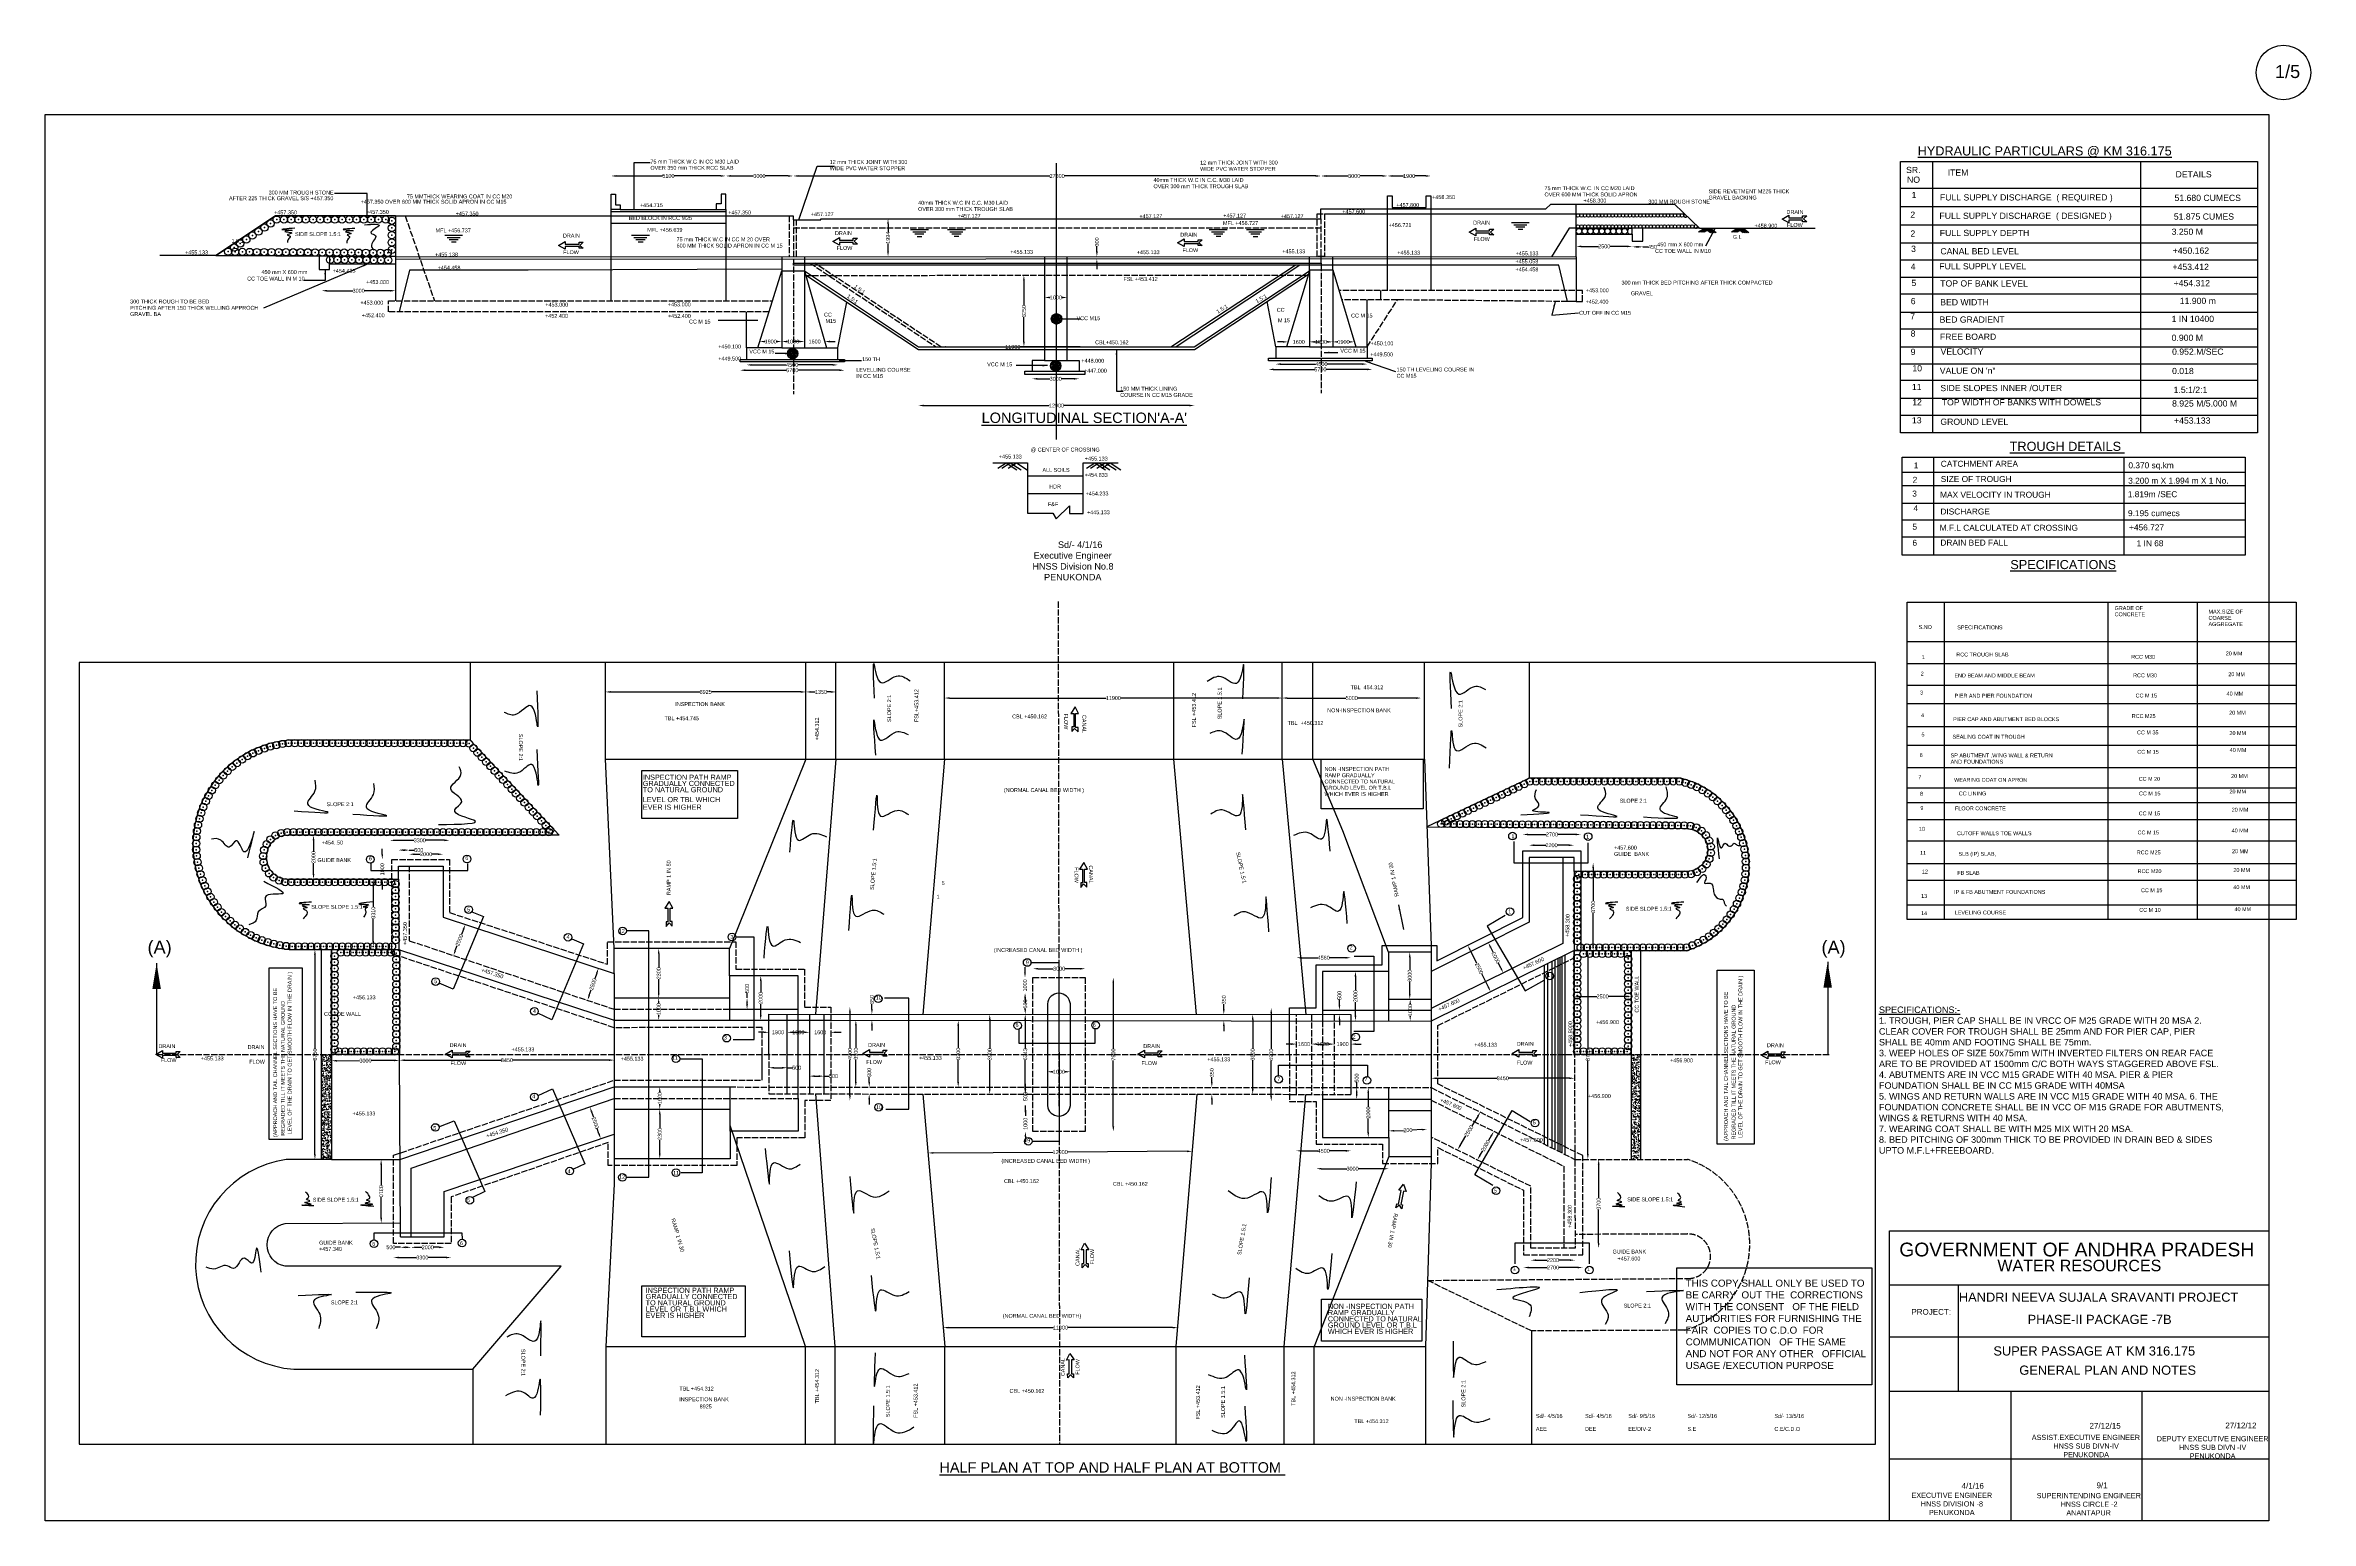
# Model space of a CAD drawing. Header units: millimetres. Extents: x -53212789 to -53204060, y 22133379 to 22139062.
import ezdxf

# ---------------------------------------------------------------- set-up
doc = ezdxf.new("R2010")
doc.units = ezdxf.units.MM
doc.header["$MEASUREMENT"] = 0
doc.header["$PDMODE"] = 32
doc.header["$PDSIZE"] = 28
doc.linetypes.add('ACAD_ISO02W100', pattern=[15, 12, -3])
for name, color, linetype in [('DIMENSIONS', 7, 'Continuous'), ('DRAWING', 2, 'Continuous'), ('TEXT', 7, 'Continuous')]:
    doc.layers.add(name, color=color, linetype=linetype)
doc.styles.get("Standard").update_dxf_attribs({"font": 'arial.ttf', "height": 15})
doc.dimstyles.get("Standard").update_dxf_attribs({"dimtxt": 20, "dimasz": 20, "dimexe": 0.18, "dimexo": 0.0625, "dimgap": 0.09, "dimtad": 0, "dimdec": 0, "dimzin": 0, "dimdsep": 46, "dimtxsty": 'Standard', "dimcen": 0.09, "dimse1": 1, "dimse2": 1, "dimadec": 0, "dimazin": 0, "dimtfac": 1, "dimtdec": 0, "dimtofl": 0, "dimtmove": 0, "dimatfit": 3, "dimfxl": 1, "dimtolj": 1, "dimtzin": 0, "dimarcsym": 0})
pattern_1 = [(50, (0, 0), (21.517805478, -1.8825640495), [2.25, -24.75]), (355, (0, 0), (-4.162540008, 22.565764011), [1.8, -19.8]), (100.4514, (1.793, -0.157), (17.3552814514, 20.683186262), [1.9122057, -21.03426336]), (46.1842, (0, 6), (32.017231459, -4.96557043), [3.375, -37.125]), (96.6356, (2.668, 5.586), (28.039881166, 29.223536127), [2.86830864, -31.55139]), (351.1842, (0, 6), (28.039858354, 29.223558028), [2.7, -29.7]), (21, (3, 4.5), (17.9072115636, -12.07856672), [2.25, -24.75]), (326, (3, 4.5), (7.299459958, 21.754501351), [1.8, -19.8]), (71.4514, (4.492, 3.493), (25.2066788574, 9.675914901), [1.9122057, -21.03426336]), (37.5, (0, 0), (0.3647956595, 9.9868156149), [0, -19.56, 0, -20.1, 0, -19.875]), (7.5, (0, 0), (7.8920861233, 11.8323513565), [0, -11.46, 0, -19.11, 0, -7.575]), (327.5, (-6.69, 0), (16.0146730852, -0.676646152), [0, -7.5, 0, -23.4, 0, -31.05]), (317.5, (-9.69, 0), (17.4955850803, 3.00314947), [0, -9.75, 0, -15.54, 0, -22.05])]

# ---------------------------------------------------------------- blocks, each defined once
blk = doc.blocks.new('*D54')
at = {"layer": 'Defpoints', "color": 0, "transparency": 16777216}
for p in [(-53206890.1, 22138301.8), (-53206674.3, 22138308.2), (-53206674.3, 22138287.7)]:
    blk.add_point(p, dxfattribs=at)
at = {"layer": 'TEXT', "color": 0, "lineweight": -2, "transparency": 16777216}
for p, q in [((-53206870.1, 22138287.7), (-53206804.8, 22138287.7)), ((-53206694.3, 22138287.7), (-53206759.6, 22138287.7))]:
    blk.add_line(p, q, dxfattribs=at)
at = {"layer": 'TEXT', "color": 0, "transparency": 16777216}
for points in [[(-53206870.1, 22138291), (-53206870.1, 22138284.3), (-53206890.1, 22138287.7)], [(-53206694.3, 22138291), (-53206694.3, 22138284.3), (-53206674.3, 22138287.7)]]:
    blk.add_solid(points, dxfattribs=at)
at = {"layer": 'TEXT', "color": 0, "transparency": 16777216, "insert": (-53206782.2, 22138287.7), "char_height": 15, "attachment_point": 5}
blk.add_mtext('\\A1;2500', dxfattribs=at)
blk = doc.blocks.new('*D55')
at = {"layer": 'Defpoints', "color": 0, "transparency": 16777216}
for p in [(-53206674.3, 22138308.2), (-53206633.1, 22138308.2), (-53206633.1, 22138285.9)]:
    blk.add_point(p, dxfattribs=at)
at = {"layer": 'TEXT', "color": 0, "lineweight": -2, "transparency": 16777216}
for p, q in [((-53206654.3, 22138285.9), (-53206653.1, 22138285.9)), ((-53206633.1, 22138285.9), (-53206613.1, 22138285.9))]:
    blk.add_line(p, q, dxfattribs=at)
at = {"layer": 'TEXT', "color": 0, "transparency": 16777216}
for points in [[(-53206654.3, 22138289.2), (-53206654.3, 22138282.6), (-53206674.3, 22138285.9)], [(-53206653.1, 22138289.2), (-53206653.1, 22138282.6), (-53206633.1, 22138285.9)]]:
    blk.add_solid(points, dxfattribs=at)
at = {"layer": 'TEXT', "color": 0, "transparency": 16777216, "insert": (-53206596.2, 22138285.9), "char_height": 15, "attachment_point": 5}
blk.add_mtext('\\A1;450', dxfattribs=at)
blk = doc.blocks.new('*D56')
at = {"layer": 'Defpoints', "color": 0, "transparency": 16777216}
for p in [(-53208737.2, 22138248.3), (-53208737.2, 22138248.3), (-53208737.2, 22138240)]:
    blk.add_point(p, dxfattribs=at)
at = {"layer": 'TEXT', "color": 0, "lineweight": -2, "transparency": 16777216}
for p, q in [((-53208737.2, 22138268.3), (-53208737.2, 22138288.3)), ((-53208737.2, 22138220), (-53208737.2, 22138200))]:
    blk.add_line(p, q, dxfattribs=at)
at = {"layer": 'TEXT', "color": 0, "transparency": 16777216}
for points in [[(-53208740.5, 22138268.3), (-53208733.8, 22138268.3), (-53208737.2, 22138248.3)], [(-53208740.5, 22138220), (-53208733.8, 22138220), (-53208737.2, 22138240)]]:
    blk.add_solid(points, dxfattribs=at)
at = {"layer": 'TEXT', "color": 0, "transparency": 16777216, "insert": (-53208737.2, 22138304.9), "char_height": 15, "attachment_point": 5, "rotation": 90}
blk.add_mtext('\\A1;300', dxfattribs=at)
blk = doc.blocks.new('*D57')
at = {"layer": 'Defpoints', "color": 0, "transparency": 16777216}
for p in [(-53211723.9, 22138144.6), (-53211439.5, 22138144.6), (-53211439.5, 22138116.9)]:
    blk.add_point(p, dxfattribs=at)
at = {"layer": 'TEXT', "color": 0, "lineweight": -2, "transparency": 16777216}
for p, q in [((-53211703.9, 22138116.9), (-53211604.2, 22138116.9)), ((-53211459.5, 22138116.9), (-53211559.3, 22138116.9))]:
    blk.add_line(p, q, dxfattribs=at)
at = {"layer": 'TEXT', "color": 0, "transparency": 16777216}
for points in [[(-53211703.9, 22138120.3), (-53211703.9, 22138113.6), (-53211723.9, 22138116.9)], [(-53211459.5, 22138120.3), (-53211459.5, 22138113.6), (-53211439.5, 22138116.9)]]:
    blk.add_solid(points, dxfattribs=at)
at = {"layer": 'TEXT', "color": 0, "transparency": 16777216, "insert": (-53211581.7, 22138116.9), "char_height": 15, "attachment_point": 5}
blk.add_mtext('\\A1;3000', dxfattribs=at)
blk = doc.blocks.new('*D58')
at = {"layer": 'Defpoints', "color": 0, "transparency": 16777216}
for p in [(-53210036.3, 22137921.1), (-53209951.2, 22137921.1), (-53209951.2, 22137921.1)]:
    blk.add_point(p, dxfattribs=at)
at = {"layer": 'TEXT', "color": 0, "lineweight": -2, "transparency": 16777216}
for p, q in [((-53210016.3, 22137921.1), (-53210015.5, 22137921.1)), ((-53209971.2, 22137921.1), (-53209972, 22137921.1))]:
    blk.add_line(p, q, dxfattribs=at)
at = {"layer": 'TEXT', "color": 0, "transparency": 16777216}
for points in [[(-53210016.3, 22137924.5), (-53210016.3, 22137917.8), (-53210036.3, 22137921.1)], [(-53209971.2, 22137924.5), (-53209971.2, 22137917.8), (-53209951.2, 22137921.1)]]:
    blk.add_solid(points, dxfattribs=at)
at = {"layer": 'TEXT', "color": 0, "transparency": 16777216, "insert": (-53209993.8, 22137921.1), "char_height": 15, "attachment_point": 5}
blk.add_mtext('\\A1;1900', dxfattribs=at)
blk = doc.blocks.new('*D59')
at = {"layer": 'Defpoints', "color": 0, "transparency": 16777216}
for p in [(-53209951.2, 22137921.1), (-53209863.7, 22137921.1), (-53209863.7, 22137921.1)]:
    blk.add_point(p, dxfattribs=at)
at = {"layer": 'TEXT', "color": 0, "lineweight": -2, "transparency": 16777216}
for p, q in [((-53209931.2, 22137921.1), (-53209929.2, 22137921.1)), ((-53209883.7, 22137921.1), (-53209885.7, 22137921.1))]:
    blk.add_line(p, q, dxfattribs=at)
at = {"layer": 'TEXT', "color": 0, "transparency": 16777216}
for points in [[(-53209931.2, 22137924.5), (-53209931.2, 22137917.8), (-53209951.2, 22137921.1)], [(-53209883.7, 22137924.5), (-53209883.7, 22137917.8), (-53209863.7, 22137921.1)]]:
    blk.add_solid(points, dxfattribs=at)
at = {"layer": 'TEXT', "color": 0, "transparency": 16777216, "insert": (-53209907.5, 22137921.1), "char_height": 15, "attachment_point": 5}
blk.add_mtext('\\A1;1000', dxfattribs=at)
blk = doc.blocks.new('*D60')
at = {"layer": 'Defpoints', "color": 0, "transparency": 16777216}
for p in [(-53209863.7, 22137921.1), (-53209786, 22137921.1), (-53209786, 22137919.4)]:
    blk.add_point(p, dxfattribs=at)
at = {"layer": 'TEXT', "color": 0, "lineweight": -2, "transparency": 16777216}
for p, q in [((-53209883.7, 22137921.1), (-53209903.7, 22137921.1)), ((-53209766, 22137921.1), (-53209746, 22137921.1))]:
    blk.add_line(p, q, dxfattribs=at)
at = {"layer": 'TEXT', "color": 0, "transparency": 16777216}
for points in [[(-53209883.7, 22137924.4), (-53209883.7, 22137917.8), (-53209863.7, 22137921.1)], [(-53209766, 22137924.4), (-53209766, 22137917.8), (-53209786, 22137921.1)]]:
    blk.add_solid(points, dxfattribs=at)
at = {"layer": 'TEXT', "color": 0, "transparency": 16777216, "insert": (-53209824.8, 22137921.1), "char_height": 15, "attachment_point": 5}
blk.add_mtext('\\A1;1600', dxfattribs=at)
blk = doc.blocks.new('*D61')
at = {"layer": 'Defpoints', "color": 0, "transparency": 16777216}
for p in [(-53208986.2, 22137806.4), (-53208805.5, 22137806.4), (-53208805.5, 22137777.6)]:
    blk.add_point(p, dxfattribs=at)
at = {"layer": 'TEXT', "color": 0, "lineweight": -2, "transparency": 16777216}
for p, q in [((-53208966.2, 22137777.6), (-53208918.3, 22137777.6)), ((-53208825.5, 22137777.6), (-53208873.4, 22137777.6))]:
    blk.add_line(p, q, dxfattribs=at)
at = {"layer": 'TEXT', "color": 0, "transparency": 16777216}
for points in [[(-53208966.2, 22137781), (-53208966.2, 22137774.3), (-53208986.2, 22137777.6)], [(-53208825.5, 22137781), (-53208825.5, 22137774.3), (-53208805.5, 22137777.6)]]:
    blk.add_solid(points, dxfattribs=at)
at = {"layer": 'TEXT', "color": 0, "transparency": 16777216, "insert": (-53208895.9, 22137777.6), "char_height": 15, "attachment_point": 5}
blk.add_mtext('\\A1;3000', dxfattribs=at)
blk = doc.blocks.new('*D62')
at = {"layer": 'Defpoints', "color": 0, "transparency": 16777216}
for p in [(-53209338.1, 22137900.4), (-53208783.9, 22137900.4), (-53208783.9, 22137793.7)]:
    blk.add_point(p, dxfattribs=at)
at = {"layer": 'TEXT', "color": 0, "lineweight": -2, "transparency": 16777216}
for p, q in [((-53209318.1, 22137900.4), (-53209088.6, 22137900.4)), ((-53208803.9, 22137900.4), (-53209033.4, 22137900.4))]:
    blk.add_line(p, q, dxfattribs=at)
at = {"layer": 'TEXT', "color": 0, "transparency": 16777216}
for points in [[(-53209318.1, 22137903.8), (-53209318.1, 22137897.1), (-53209338.1, 22137900.4)], [(-53208803.9, 22137903.8), (-53208803.9, 22137897.1), (-53208783.9, 22137900.4)]]:
    blk.add_solid(points, dxfattribs=at)
at = {"layer": 'TEXT', "color": 0, "transparency": 16777216, "insert": (-53209061, 22137900.4), "char_height": 15, "attachment_point": 5}
blk.add_mtext('\\A1;11900', dxfattribs=at)
blk = doc.blocks.new('*D63')
at = {"layer": 'Defpoints', "color": 0, "transparency": 16777216}
for p in [(-53209424.8, 22137890.2), (-53208361, 22137890.2), (-53208361, 22137674.6)]:
    blk.add_point(p, dxfattribs=at)
at = {"layer": 'TEXT', "color": 0, "lineweight": -2, "transparency": 16777216}
for p, q in [((-53209404.8, 22137674.6), (-53208920.5, 22137674.6)), ((-53208381, 22137674.6), (-53208865.3, 22137674.6))]:
    blk.add_line(p, q, dxfattribs=at)
at = {"layer": 'TEXT', "color": 0, "transparency": 16777216}
for points in [[(-53209404.8, 22137677.9), (-53209404.8, 22137671.3), (-53209424.8, 22137674.6)], [(-53208381, 22137677.9), (-53208381, 22137671.3), (-53208361, 22137674.6)]]:
    blk.add_solid(points, dxfattribs=at)
at = {"layer": 'TEXT', "color": 0, "transparency": 16777216, "insert": (-53208892.9, 22137674.6), "char_height": 15, "attachment_point": 5}
blk.add_mtext('\\A1;12900', dxfattribs=at)
blk = doc.blocks.new('*D64')
at = {"layer": 'Defpoints', "color": 0, "transparency": 16777216}
for p in [(-53208000.6, 22137919.9), (-53207917.9, 22137919.9), (-53207917.9, 22137919.9)]:
    blk.add_point(p, dxfattribs=at)
at = {"layer": 'TEXT', "color": 0, "lineweight": -2, "transparency": 16777216}
for p, q in [((-53208020.6, 22137919.9), (-53208040.6, 22137919.9)), ((-53207897.9, 22137919.9), (-53207877.9, 22137919.9))]:
    blk.add_line(p, q, dxfattribs=at)
at = {"layer": 'TEXT', "color": 0, "transparency": 16777216}
for points in [[(-53208020.6, 22137923.2), (-53208020.6, 22137916.6), (-53208000.6, 22137919.9)], [(-53207897.9, 22137923.2), (-53207897.9, 22137916.6), (-53207917.9, 22137919.9)]]:
    blk.add_solid(points, dxfattribs=at)
at = {"layer": 'TEXT', "color": 0, "transparency": 16777216, "insert": (-53207959.3, 22137919.9), "char_height": 15, "attachment_point": 5}
blk.add_mtext('\\A1;1600', dxfattribs=at)
blk = doc.blocks.new('*D65')
at = {"layer": 'Defpoints', "color": 0, "transparency": 16777216}
for p in [(-53207917.9, 22137919.9), (-53207828.6, 22137919.9), (-53207828.6, 22137919.9)]:
    blk.add_point(p, dxfattribs=at)
at = {"layer": 'TEXT', "color": 0, "lineweight": -2, "transparency": 16777216}
for p, q in [((-53207897.9, 22137919.9), (-53207895, 22137919.9)), ((-53207848.6, 22137919.9), (-53207851.5, 22137919.9))]:
    blk.add_line(p, q, dxfattribs=at)
at = {"layer": 'TEXT', "color": 0, "transparency": 16777216}
for points in [[(-53207897.9, 22137923.2), (-53207897.9, 22137916.6), (-53207917.9, 22137919.9)], [(-53207848.6, 22137923.2), (-53207848.6, 22137916.6), (-53207828.6, 22137919.9)]]:
    blk.add_solid(points, dxfattribs=at)
at = {"layer": 'TEXT', "color": 0, "transparency": 16777216, "insert": (-53207873.3, 22137919.9), "char_height": 15, "attachment_point": 5}
blk.add_mtext('\\A1;1000', dxfattribs=at)
blk = doc.blocks.new('*D66')
at = {"layer": 'Defpoints', "color": 0, "transparency": 16777216}
for p in [(-53207828.6, 22137919.9), (-53207744.9, 22137920.2), (-53207744.9, 22137919.9)]:
    blk.add_point(p, dxfattribs=at)
at = {"layer": 'TEXT', "color": 0, "lineweight": -2, "transparency": 16777216}
for p, q in [((-53207808.6, 22137919.9), (-53207808.5, 22137919.9)), ((-53207764.9, 22137919.9), (-53207765, 22137919.9))]:
    blk.add_line(p, q, dxfattribs=at)
at = {"layer": 'TEXT', "color": 0, "transparency": 16777216}
for points in [[(-53207808.6, 22137923.2), (-53207808.6, 22137916.6), (-53207828.6, 22137919.9)], [(-53207764.9, 22137923.2), (-53207764.9, 22137916.6), (-53207744.9, 22137919.9)]]:
    blk.add_solid(points, dxfattribs=at)
at = {"layer": 'TEXT', "color": 0, "transparency": 16777216, "insert": (-53207786.8, 22137919.9), "char_height": 15, "attachment_point": 5}
blk.add_mtext('\\A1;1900', dxfattribs=at)
blk = doc.blocks.new('*D67')
at = {"layer": 'Defpoints', "color": 0, "transparency": 16777216}
for p in [(-53210631, 22136541), (-53209858.2, 22136571.3), (-53209858.2, 22136541)]:
    blk.add_point(p, dxfattribs=at)
at = {"layer": 'TEXT', "color": 0, "lineweight": -2, "transparency": 16777216}
for p, q in [((-53210611, 22136571.3), (-53210267.2, 22136571.3)), ((-53209878.2, 22136571.3), (-53210222.1, 22136571.3))]:
    blk.add_line(p, q, dxfattribs=at)
at = {"layer": 'TEXT', "color": 0, "transparency": 16777216}
for points in [[(-53210611, 22136574.6), (-53210611, 22136568), (-53210631, 22136571.3)], [(-53209878.2, 22136574.6), (-53209878.2, 22136568), (-53209858.2, 22136571.3)]]:
    blk.add_solid(points, dxfattribs=at)
at = {"layer": 'TEXT', "color": 0, "transparency": 16777216, "insert": (-53210244.6, 22136571.3), "char_height": 15, "attachment_point": 5}
blk.add_mtext('\\A1;8925', dxfattribs=at)
blk = doc.blocks.new('*D68')
at = {"layer": 'Defpoints', "color": 0, "transparency": 16777216}
for p in [(-53209858.2, 22136571.3), (-53209742.6, 22136571.3), (-53209742.6, 22136571.3)]:
    blk.add_point(p, dxfattribs=at)
at = {"layer": 'TEXT', "color": 0, "lineweight": -2, "transparency": 16777216}
for p, q in [((-53209838.2, 22136571.3), (-53209822.2, 22136571.3)), ((-53209762.6, 22136571.3), (-53209778.7, 22136571.3))]:
    blk.add_line(p, q, dxfattribs=at)
at = {"layer": 'TEXT', "color": 0, "transparency": 16777216}
for points in [[(-53209838.2, 22136574.6), (-53209838.2, 22136568), (-53209858.2, 22136571.3)], [(-53209762.6, 22136574.6), (-53209762.6, 22136568), (-53209742.6, 22136571.3)]]:
    blk.add_solid(points, dxfattribs=at)
at = {"layer": 'TEXT', "color": 0, "transparency": 16777216, "insert": (-53209800.4, 22136571.3), "char_height": 15, "attachment_point": 5}
blk.add_mtext('\\A1;1350', dxfattribs=at)
blk = doc.blocks.new('*D69')
at = {"layer": 'Defpoints', "color": 0, "transparency": 16777216}
for p in [(-53208023.2, 22136550.7), (-53207487.4, 22136550.7), (-53207487.4, 22136547.8)]:
    blk.add_point(p, dxfattribs=at)
at = {"layer": 'TEXT', "color": 0, "lineweight": -2, "transparency": 16777216}
for p, q in [((-53208003.2, 22136547.8), (-53207777.7, 22136547.8)), ((-53207507.4, 22136547.8), (-53207732.8, 22136547.8))]:
    blk.add_line(p, q, dxfattribs=at)
at = {"layer": 'TEXT', "color": 0, "transparency": 16777216}
for points in [[(-53208003.2, 22136551.1), (-53208003.2, 22136544.4), (-53208023.2, 22136547.8)], [(-53207507.4, 22136551.1), (-53207507.4, 22136544.4), (-53207487.4, 22136547.8)]]:
    blk.add_solid(points, dxfattribs=at)
at = {"layer": 'TEXT', "color": 0, "transparency": 16777216, "insert": (-53207755.3, 22136547.8), "char_height": 15, "attachment_point": 5}
blk.add_mtext('\\A1;5000', dxfattribs=at)
blk = doc.blocks.new('*D70')
at = {"layer": 'Defpoints', "color": 0, "transparency": 16777216}
for p in [(-53209324.3, 22136547.8), (-53209324.3, 22136547.8), (-53208023.2, 22136547.8)]:
    blk.add_point(p, dxfattribs=at)
at = {"layer": 'TEXT', "color": 0, "lineweight": -2, "transparency": 16777216}
for p, q in [((-53209304.3, 22136547.8), (-53208701.3, 22136547.8)), ((-53208043.2, 22136547.8), (-53208646.2, 22136547.8))]:
    blk.add_line(p, q, dxfattribs=at)
at = {"layer": 'TEXT', "color": 0, "transparency": 16777216}
for points in [[(-53209304.3, 22136551.1), (-53209304.3, 22136544.4), (-53209324.3, 22136547.8)], [(-53208043.2, 22136551.1), (-53208043.2, 22136544.4), (-53208023.2, 22136547.8)]]:
    blk.add_solid(points, dxfattribs=at)
at = {"layer": 'TEXT', "color": 0, "transparency": 16777216, "insert": (-53208673.7, 22136547.8), "char_height": 15, "attachment_point": 5}
blk.add_mtext('\\A1;11900', dxfattribs=at)
blk = doc.blocks.new('*D71')
at = {"layer": 'Defpoints', "color": 0, "transparency": 16777216}
for p in [(-53207531.6, 22135568.4), (-53207531.6, 22135387.5), (-53207531.6, 22135387.5)]:
    blk.add_point(p, dxfattribs=at)
at = {"layer": 'TEXT', "color": 0, "lineweight": -2, "transparency": 16777216}
for p, q in [((-53207531.6, 22135548.4), (-53207531.6, 22135500.4)), ((-53207531.6, 22135407.5), (-53207531.6, 22135455.5))]:
    blk.add_line(p, q, dxfattribs=at)
at = {"layer": 'TEXT', "color": 0, "transparency": 16777216}
for points in [[(-53207534.9, 22135548.4), (-53207528.2, 22135548.4), (-53207531.6, 22135568.4)], [(-53207534.9, 22135407.5), (-53207528.2, 22135407.5), (-53207531.6, 22135387.5)]]:
    blk.add_solid(points, dxfattribs=at)
at = {"layer": 'TEXT', "color": 0, "transparency": 16777216, "insert": (-53207531.6, 22135477.9), "char_height": 15, "attachment_point": 5, "rotation": 90}
blk.add_mtext('\\A1;3000', dxfattribs=at)
blk = doc.blocks.new('*D72')
at = {"layer": 'Defpoints', "color": 0, "transparency": 16777216}
for p in [(-53207531.6, 22135387.5), (-53207531.7, 22135303.6), (-53207529.9, 22135303.6)]:
    blk.add_point(p, dxfattribs=at)
at = {"layer": 'TEXT', "color": 0, "lineweight": -2, "transparency": 16777216}
for p, q in [((-53207529.9, 22135367.5), (-53207529.9, 22135367.3)), ((-53207529.9, 22135323.6), (-53207529.9, 22135323.8))]:
    blk.add_line(p, q, dxfattribs=at)
at = {"layer": 'TEXT', "color": 0, "transparency": 16777216}
for points in [[(-53207533.2, 22135367.5), (-53207526.6, 22135367.5), (-53207529.9, 22135387.5)], [(-53207533.2, 22135323.6), (-53207526.6, 22135323.6), (-53207529.9, 22135303.6)]]:
    blk.add_solid(points, dxfattribs=at)
at = {"layer": 'TEXT', "color": 0, "transparency": 16777216, "insert": (-53207529.9, 22135345.6), "char_height": 15, "attachment_point": 5, "rotation": 90}
blk.add_mtext('\\A1;1000', dxfattribs=at)
blk = doc.blocks.new('*D73')
at = {"layer": 'Defpoints', "color": 0, "transparency": 16777216}
for p in [(-53207740.5, 22135494.9), (-53207740.8, 22135303.9), (-53207740.8, 22135303.9)]:
    blk.add_point(p, dxfattribs=at)
at = {"layer": 'TEXT', "color": 0, "lineweight": -2, "transparency": 16777216}
for p, q in [((-53207740.8, 22135474.9), (-53207740.8, 22135422)), ((-53207740.8, 22135323.9), (-53207740.8, 22135376.8))]:
    blk.add_line(p, q, dxfattribs=at)
at = {"layer": 'TEXT', "color": 0, "transparency": 16777216}
for points in [[(-53207744.1, 22135474.9), (-53207737.5, 22135474.9), (-53207740.8, 22135494.9)], [(-53207744.1, 22135323.9), (-53207737.5, 22135323.9), (-53207740.8, 22135303.9)]]:
    blk.add_solid(points, dxfattribs=at)
at = {"layer": 'TEXT', "color": 0, "transparency": 16777216, "insert": (-53207740.8, 22135399.4), "char_height": 15, "attachment_point": 5, "rotation": 90}
blk.add_mtext('\\A1;2000', dxfattribs=at)
blk = doc.blocks.new('*D74')
at = {"layer": 'Defpoints', "color": 0, "transparency": 16777216}
for p in [(-53207802.6, 22135345.7), (-53207791.7, 22135345.7), (-53207791.7, 22135328.2)]:
    blk.add_point(p, dxfattribs=at)
at = {"layer": 'TEXT', "color": 0, "lineweight": -2, "transparency": 16777216}
for p, q in [((-53207802.6, 22135365.7), (-53207802.6, 22135385.7)), ((-53207802.6, 22135308.2), (-53207802.6, 22135288.2))]:
    blk.add_line(p, q, dxfattribs=at)
at = {"layer": 'TEXT', "color": 0, "transparency": 16777216}
for points in [[(-53207805.9, 22135365.7), (-53207799.2, 22135365.7), (-53207802.6, 22135345.7)], [(-53207805.9, 22135308.2), (-53207799.2, 22135308.2), (-53207802.6, 22135328.2)]]:
    blk.add_solid(points, dxfattribs=at)
at = {"layer": 'TEXT', "color": 0, "transparency": 16777216, "insert": (-53207802.6, 22135402.3), "char_height": 15, "attachment_point": 5, "rotation": 90}
blk.add_mtext('\\A1;500', dxfattribs=at)
blk = doc.blocks.new('*D75')
at = {"layer": 'Defpoints', "color": 0, "transparency": 16777216}
for p in [(-53207994.8, 22135353.9), (-53208065.4, 22134994), (-53207994.8, 22134994)]:
    blk.add_point(p, dxfattribs=at)
at = {"layer": 'TEXT', "color": 0, "lineweight": -2, "transparency": 16777216}
for p, q in [((-53208065.4, 22135333.9), (-53208065.4, 22135196.7)), ((-53208065.4, 22135014), (-53208065.4, 22135151.2))]:
    blk.add_line(p, q, dxfattribs=at)
at = {"layer": 'TEXT', "color": 0, "transparency": 16777216}
for points in [[(-53208068.7, 22135333.9), (-53208062.1, 22135333.9), (-53208065.4, 22135353.9)], [(-53208068.7, 22135014), (-53208062.1, 22135014), (-53208065.4, 22134994)]]:
    blk.add_solid(points, dxfattribs=at)
at = {"layer": 'TEXT', "color": 0, "transparency": 16777216, "insert": (-53208065.4, 22135173.9), "char_height": 15, "attachment_point": 5, "rotation": 90}
blk.add_mtext('\\A1;4900', dxfattribs=at)
blk = doc.blocks.new('*D76')
at = {"layer": 'Defpoints', "color": 0, "transparency": 16777216}
for p in [(-53208129.7, 22135328.4), (-53208136.8, 22135021.2), (-53208130, 22135021.2)]:
    blk.add_point(p, dxfattribs=at)
at = {"layer": 'TEXT', "color": 0, "lineweight": -2, "transparency": 16777216}
for p, q in [((-53208136.8, 22135308.4), (-53208136.8, 22135197.2)), ((-53208136.8, 22135041.2), (-53208136.8, 22135152.3))]:
    blk.add_line(p, q, dxfattribs=at)
at = {"layer": 'TEXT', "color": 0, "transparency": 16777216}
for points in [[(-53208140.1, 22135308.4), (-53208133.4, 22135308.4), (-53208136.8, 22135328.4)], [(-53208140.1, 22135041.2), (-53208133.4, 22135041.2), (-53208136.8, 22135021.2)]]:
    blk.add_solid(points, dxfattribs=at)
at = {"layer": 'TEXT', "color": 0, "transparency": 16777216, "insert": (-53208136.8, 22135174.8), "char_height": 15, "attachment_point": 5, "rotation": 90}
blk.add_mtext('\\A1;3900', dxfattribs=at)
blk = doc.blocks.new('*D77')
at = {"layer": 'Defpoints', "color": 0, "transparency": 16777216}
for p in [(-53208294.2, 22135047.7), (-53208262.8, 22135047.7), (-53208262.8, 22135021.3)]:
    blk.add_point(p, dxfattribs=at)
at = {"layer": 'TEXT', "color": 0, "lineweight": -2, "transparency": 16777216}
for p, q in [((-53208294.2, 22135067.7), (-53208294.2, 22135087.7)), ((-53208294.2, 22135001.3), (-53208294.2, 22134981.3))]:
    blk.add_line(p, q, dxfattribs=at)
at = {"layer": 'TEXT', "color": 0, "transparency": 16777216}
for points in [[(-53208297.5, 22135067.7), (-53208290.9, 22135067.7), (-53208294.2, 22135047.7)], [(-53208297.5, 22135001.3), (-53208290.9, 22135001.3), (-53208294.2, 22135021.3)]]:
    blk.add_solid(points, dxfattribs=at)
at = {"layer": 'TEXT', "color": 0, "transparency": 16777216, "insert": (-53208294.2, 22135104.3), "char_height": 15, "attachment_point": 5, "rotation": 90}
blk.add_mtext('\\A1;350', dxfattribs=at)
blk = doc.blocks.new('*D78')
at = {"layer": 'Defpoints', "color": 0, "transparency": 16777216}
for p in [(-53209012.5, 22134937.6), (-53208883.6, 22134937.6), (-53208882.6, 22134877.8)]:
    blk.add_point(p, dxfattribs=at)
at = {"layer": 'TEXT', "color": 0, "lineweight": -2, "transparency": 16777216}
for p, q in [((-53209012.5, 22134957.6), (-53209012.5, 22134977.6)), ((-53209012.5, 22134857.8), (-53209012.5, 22134837.8))]:
    blk.add_line(p, q, dxfattribs=at)
at = {"layer": 'TEXT', "color": 0, "transparency": 16777216}
for points in [[(-53209015.8, 22134957.6), (-53209009.2, 22134957.6), (-53209012.5, 22134937.6)], [(-53209015.8, 22134857.8), (-53209009.2, 22134857.8), (-53209012.5, 22134877.8)]]:
    blk.add_solid(points, dxfattribs=at)
at = {"layer": 'TEXT', "color": 0, "transparency": 16777216, "insert": (-53209012.5, 22134907.7), "char_height": 15, "attachment_point": 5, "rotation": 90}
blk.add_mtext('\\A1;1000', dxfattribs=at)
blk = doc.blocks.new('*D79')
at = {"layer": 'Defpoints', "color": 0, "transparency": 16777216}
for p in [(-53209012.5, 22134977.9), (-53208928, 22135021.8), (-53208928, 22134977.9)]:
    blk.add_point(p, dxfattribs=at)
at = {"layer": 'TEXT', "color": 0, "lineweight": -2, "transparency": 16777216}
for p, q in [((-53209012.5, 22135041.8), (-53209012.5, 22135061.8)), ((-53209012.5, 22134957.9), (-53209012.5, 22134937.9))]:
    blk.add_line(p, q, dxfattribs=at)
at = {"layer": 'TEXT', "color": 0, "transparency": 16777216}
for points in [[(-53209015.8, 22135041.8), (-53209009.2, 22135041.8), (-53209012.5, 22135021.8)], [(-53209015.8, 22134957.9), (-53209009.2, 22134957.9), (-53209012.5, 22134977.9)]]:
    blk.add_solid(points, dxfattribs=at)
at = {"layer": 'TEXT', "color": 0, "transparency": 16777216, "insert": (-53209012.5, 22135013.1), "char_height": 15, "attachment_point": 5, "rotation": 90}
blk.add_mtext('\\A1;500', dxfattribs=at)
blk = doc.blocks.new('*D80')
at = {"layer": 'Defpoints', "color": 0, "transparency": 16777216}
for p in [(-53209013.2, 22135328.9), (-53208883.7, 22135328.9), (-53208879.8, 22135021.8)]:
    blk.add_point(p, dxfattribs=at)
at = {"layer": 'TEXT', "color": 0, "lineweight": -2, "transparency": 16777216}
for p, q in [((-53209013.2, 22135308.9), (-53209013.2, 22135197.9)), ((-53209013.2, 22135041.8), (-53209013.2, 22135152.8))]:
    blk.add_line(p, q, dxfattribs=at)
at = {"layer": 'TEXT', "color": 0, "transparency": 16777216}
for points in [[(-53209016.6, 22135308.9), (-53209009.9, 22135308.9), (-53209013.2, 22135328.9)], [(-53209016.6, 22135041.8), (-53209009.9, 22135041.8), (-53209013.2, 22135021.8)]]:
    blk.add_solid(points, dxfattribs=at)
at = {"layer": 'TEXT', "color": 0, "transparency": 16777216, "insert": (-53209013.2, 22135175.4), "char_height": 15, "attachment_point": 5, "rotation": 90}
blk.add_mtext('\\A1;6343', dxfattribs=at)
blk = doc.blocks.new('*D81')
at = {"layer": 'Defpoints', "color": 0, "transparency": 16777216}
for p in [(-53209013.2, 22135410.2), (-53208888.2, 22135410.2), (-53208879.8, 22135328.9)]:
    blk.add_point(p, dxfattribs=at)
at = {"layer": 'TEXT', "color": 0, "lineweight": -2, "transparency": 16777216}
for p, q in [((-53209013.2, 22135390.2), (-53209013.2, 22135386.2)), ((-53209013.2, 22135348.9), (-53209013.2, 22135352.9))]:
    blk.add_line(p, q, dxfattribs=at)
at = {"layer": 'TEXT', "color": 0, "transparency": 16777216}
for points in [[(-53209016.5, 22135390.2), (-53209009.9, 22135390.2), (-53209013.2, 22135410.2)], [(-53209016.5, 22135348.9), (-53209009.9, 22135348.9), (-53209013.2, 22135328.9)]]:
    blk.add_solid(points, dxfattribs=at)
at = {"layer": 'TEXT', "color": 0, "transparency": 16777216, "insert": (-53209013.2, 22135369.5), "char_height": 15, "attachment_point": 5, "rotation": 90}
blk.add_mtext('\\A1;500', dxfattribs=at)
blk = doc.blocks.new('*D82')
at = {"layer": 'Defpoints', "color": 0, "transparency": 16777216}
for p in [(-53209014.1, 22135471.1), (-53208883.6, 22135410.4), (-53208882.6, 22135471.1)]:
    blk.add_point(p, dxfattribs=at)
at = {"layer": 'TEXT', "color": 0, "lineweight": -2, "transparency": 16777216}
for p, q in [((-53209014.1, 22135491.1), (-53209014.1, 22135511.1)), ((-53209014.1, 22135390.4), (-53209014.1, 22135370.4))]:
    blk.add_line(p, q, dxfattribs=at)
at = {"layer": 'TEXT', "color": 0, "transparency": 16777216}
for points in [[(-53209017.5, 22135491.1), (-53209010.8, 22135491.1), (-53209014.1, 22135471.1)], [(-53209017.5, 22135390.4), (-53209010.8, 22135390.4), (-53209014.1, 22135410.4)]]:
    blk.add_solid(points, dxfattribs=at)
at = {"layer": 'TEXT', "color": 0, "transparency": 16777216, "insert": (-53209014.1, 22135440.7), "char_height": 15, "attachment_point": 5, "rotation": 90}
blk.add_mtext('\\A1;1000', dxfattribs=at)
blk = doc.blocks.new('*D83')
at = {"layer": 'Defpoints', "color": 0, "transparency": 16777216}
for p in [(-53208781.7, 22135505), (-53208983.5, 22135471.1), (-53208781.7, 22135471.1)]:
    blk.add_point(p, dxfattribs=at)
at = {"layer": 'TEXT', "color": 0, "lineweight": -2, "transparency": 16777216}
for p, q in [((-53208963.5, 22135505), (-53208905.1, 22135505)), ((-53208801.7, 22135505), (-53208860.2, 22135505))]:
    blk.add_line(p, q, dxfattribs=at)
at = {"layer": 'TEXT', "color": 0, "transparency": 16777216}
for points in [[(-53208963.5, 22135508.3), (-53208963.5, 22135501.7), (-53208983.5, 22135505)], [(-53208801.7, 22135508.3), (-53208801.7, 22135501.7), (-53208781.7, 22135505)]]:
    blk.add_solid(points, dxfattribs=at)
at = {"layer": 'TEXT', "color": 0, "transparency": 16777216, "insert": (-53208882.6, 22135505), "char_height": 15, "attachment_point": 5}
blk.add_mtext('\\A1;3000', dxfattribs=at)
blk = doc.blocks.new('*D84')
at = {"layer": 'Defpoints', "color": 0, "transparency": 16777216}
for p in [(-53211520, 22135850), (-53211525.2, 22135591.2), (-53211525.2, 22135591.2)]:
    blk.add_point(p, dxfattribs=at)
at = {"layer": 'TEXT', "color": 0, "lineweight": -2, "transparency": 16777216}
for p, q in [((-53211525.2, 22135830), (-53211525.2, 22135743.1)), ((-53211525.2, 22135611.2), (-53211525.2, 22135698.2))]:
    blk.add_line(p, q, dxfattribs=at)
at = {"layer": 'TEXT', "color": 0, "transparency": 16777216}
for points in [[(-53211528.5, 22135830), (-53211521.9, 22135830), (-53211525.2, 22135850)], [(-53211528.5, 22135611.2), (-53211521.9, 22135611.2), (-53211525.2, 22135591.2)]]:
    blk.add_solid(points, dxfattribs=at)
at = {"layer": 'TEXT', "color": 0, "transparency": 16777216, "insert": (-53211525.2, 22135720.6), "char_height": 15, "attachment_point": 5, "rotation": 90}
blk.add_mtext('\\A1;3310', dxfattribs=at)
blk = doc.blocks.new('*D85')
at = {"layer": 'Defpoints', "color": 0, "transparency": 16777216}
for p in [(-53211490.7, 22135926.3), (-53211454.3, 22135926.3), (-53211454.3, 22135850)]:
    blk.add_point(p, dxfattribs=at)
at = {"layer": 'TEXT', "color": 0, "lineweight": -2, "transparency": 16777216}
for p, q in [((-53211490.7, 22135946.3), (-53211490.7, 22135966.3)), ((-53211490.7, 22135830), (-53211490.7, 22135810))]:
    blk.add_line(p, q, dxfattribs=at)
at = {"layer": 'TEXT', "color": 0, "transparency": 16777216}
for points in [[(-53211494, 22135946.3), (-53211487.3, 22135946.3), (-53211490.7, 22135926.3)], [(-53211494, 22135830), (-53211487.3, 22135830), (-53211490.7, 22135850)]]:
    blk.add_solid(points, dxfattribs=at)
at = {"layer": 'TEXT', "color": 0, "transparency": 16777216, "insert": (-53211490.7, 22135888.2), "char_height": 15, "attachment_point": 5, "rotation": 90}
blk.add_mtext('\\A1;1000', dxfattribs=at)
blk = doc.blocks.new('*D86')
at = {"layer": 'Defpoints', "color": 0, "transparency": 16777216}
for p in [(-53211386.5, 22135962), (-53211428, 22135900.5), (-53211386.5, 22135900.5)]:
    blk.add_point(p, dxfattribs=at)
at = {"layer": 'TEXT', "color": 0, "lineweight": -2, "transparency": 16777216}
for p, q in [((-53211408, 22135962), (-53211406.5, 22135962)), ((-53211386.5, 22135962), (-53211366.5, 22135962))]:
    blk.add_line(p, q, dxfattribs=at)
at = {"layer": 'TEXT', "color": 0, "transparency": 16777216}
for points in [[(-53211408, 22135965.3), (-53211408, 22135958.6), (-53211428, 22135962)], [(-53211406.5, 22135965.3), (-53211406.5, 22135958.6), (-53211386.5, 22135962)]]:
    blk.add_solid(points, dxfattribs=at)
at = {"layer": 'TEXT', "color": 0, "transparency": 16777216, "insert": (-53211349.9, 22135962), "char_height": 15, "attachment_point": 5}
blk.add_mtext('\\A1;500', dxfattribs=at)
blk = doc.blocks.new('*D87')
at = {"layer": 'Defpoints', "color": 0, "transparency": 16777216}
for p in [(-53211461.1, 22135924.3), (-53211231.3, 22135999.7), (-53211231.3, 22135926.3)]:
    blk.add_point(p, dxfattribs=at)
at = {"layer": 'TEXT', "color": 0, "lineweight": -2, "transparency": 16777216}
for p, q in [((-53211441.1, 22135999.7), (-53211368.7, 22135999.7)), ((-53211251.3, 22135999.7), (-53211323.7, 22135999.7))]:
    blk.add_line(p, q, dxfattribs=at)
at = {"layer": 'TEXT', "color": 0, "transparency": 16777216}
for points in [[(-53211441.1, 22136003), (-53211441.1, 22135996.3), (-53211461.1, 22135999.7)], [(-53211251.3, 22136003), (-53211251.3, 22135996.3), (-53211231.3, 22135999.7)]]:
    blk.add_solid(points, dxfattribs=at)
at = {"layer": 'TEXT', "color": 0, "transparency": 16777216, "insert": (-53211346.2, 22135999.7), "char_height": 15, "attachment_point": 5}
blk.add_mtext('\\A1;3300', dxfattribs=at)
blk = doc.blocks.new('*D88')
at = {"layer": 'Defpoints', "color": 0, "transparency": 16777216}
for p in [(-53211256.5, 22135946.1), (-53211386.5, 22135900.5), (-53211256.5, 22135900.5)]:
    blk.add_point(p, dxfattribs=at)
at = {"layer": 'TEXT', "color": 0, "lineweight": -2, "transparency": 16777216}
for p, q in [((-53211366.5, 22135946.1), (-53211344.1, 22135946.1)), ((-53211276.5, 22135946.1), (-53211298.9, 22135946.1))]:
    blk.add_line(p, q, dxfattribs=at)
at = {"layer": 'TEXT', "color": 0, "transparency": 16777216}
for points in [[(-53211366.5, 22135949.5), (-53211366.5, 22135942.8), (-53211386.5, 22135946.1)], [(-53211276.5, 22135949.5), (-53211276.5, 22135942.8), (-53211256.5, 22135946.1)]]:
    blk.add_solid(points, dxfattribs=at)
at = {"layer": 'TEXT', "color": 0, "transparency": 16777216, "insert": (-53211321.5, 22135946.1), "char_height": 15, "attachment_point": 5}
blk.add_mtext('\\A1;2000', dxfattribs=at)
blk = doc.blocks.new('*D89')
at = {"layer": 'Defpoints', "color": 0, "transparency": 16777216}
for p in [(-53211170.7, 22135674.8), (-53211170.7, 22135674.8), (-53211216.4, 22135556)]:
    blk.add_point(p, dxfattribs=at)
at = {"layer": 'TEXT', "color": 0, "lineweight": -2, "transparency": 16777216}
for p, q in [((-53211209.3, 22135574.7), (-53211201.7, 22135594.3)), ((-53211177.9, 22135656.2), (-53211185.5, 22135636.5))]:
    blk.add_line(p, q, dxfattribs=at)
at = {"layer": 'TEXT', "color": 0, "transparency": 16777216}
for points in [[(-53211181, 22135657.4), (-53211174.8, 22135655), (-53211170.7, 22135674.8)], [(-53211212.4, 22135575.9), (-53211206.1, 22135573.5), (-53211216.4, 22135556)]]:
    blk.add_solid(points, dxfattribs=at)
at = {"layer": 'TEXT', "color": 0, "transparency": 16777216, "insert": (-53211193.6, 22135615.4), "char_height": 15, "attachment_point": 5, "rotation": 68.94944}
blk.add_mtext('\\A1;2500', dxfattribs=at)
blk = doc.blocks.new('*D90')
at = {"layer": 'Defpoints', "color": 0, "transparency": 16777216}
for p in [(-53210657.8, 22135506.4), (-53210699.6, 22135383.8), (-53210699.6, 22135383.8)]:
    blk.add_point(p, dxfattribs=at)
at = {"layer": 'TEXT', "color": 0, "lineweight": -2, "transparency": 16777216}
for p, q in [((-53210664.2, 22135487.5), (-53210671.4, 22135466.5)), ((-53210693.1, 22135402.7), (-53210686, 22135423.7))]:
    blk.add_line(p, q, dxfattribs=at)
at = {"layer": 'TEXT', "color": 0, "transparency": 16777216}
for points in [[(-53210667.4, 22135488.6), (-53210661.1, 22135486.4), (-53210657.8, 22135506.4)], [(-53210696.3, 22135403.8), (-53210690, 22135401.6), (-53210699.6, 22135383.8)]]:
    blk.add_solid(points, dxfattribs=at)
at = {"layer": 'TEXT', "color": 0, "transparency": 16777216, "insert": (-53210678.7, 22135445.1), "char_height": 15, "attachment_point": 5, "rotation": 71.17229}
blk.add_mtext('\\A1;2500', dxfattribs=at)
blk = doc.blocks.new('*D91')
at = {"layer": 'Defpoints', "color": 0, "transparency": 16777216}
for p in [(-53210032.5, 22135478.1), (-53210032.5, 22135306.6), (-53210032.5, 22135306.6)]:
    blk.add_point(p, dxfattribs=at)
at = {"layer": 'TEXT', "color": 0, "lineweight": -2, "transparency": 16777216}
for p, q in [((-53210032.5, 22135458.1), (-53210032.5, 22135414.9)), ((-53210032.5, 22135326.6), (-53210032.5, 22135369.8))]:
    blk.add_line(p, q, dxfattribs=at)
at = {"layer": 'TEXT', "color": 0, "transparency": 16777216}
for points in [[(-53210035.8, 22135458.1), (-53210029.1, 22135458.1), (-53210032.5, 22135478.1)], [(-53210035.8, 22135326.6), (-53210029.1, 22135326.6), (-53210032.5, 22135306.6)]]:
    blk.add_solid(points, dxfattribs=at)
at = {"layer": 'TEXT', "color": 0, "transparency": 16777216, "insert": (-53210032.5, 22135392.4), "char_height": 15, "attachment_point": 5, "rotation": 90}
blk.add_mtext('\\A1;2000', dxfattribs=at)
blk = doc.blocks.new('*D92')
at = {"layer": 'Defpoints', "color": 0, "transparency": 16777216}
for p in [(-53210153.3, 22135392.4), (-53210153.3, 22135348.8), (-53210085.1, 22135348.8)]:
    blk.add_point(p, dxfattribs=at)
at = {"layer": 'TEXT', "color": 0, "lineweight": -2, "transparency": 16777216}
for p, q in [((-53210085.1, 22135392.4), (-53210085.1, 22135412.4)), ((-53210085.1, 22135368.8), (-53210085.1, 22135372.4))]:
    blk.add_line(p, q, dxfattribs=at)
at = {"layer": 'TEXT', "color": 0, "transparency": 16777216}
for points in [[(-53210088.4, 22135372.4), (-53210081.7, 22135372.4), (-53210085.1, 22135392.4)], [(-53210088.4, 22135368.8), (-53210081.7, 22135368.8), (-53210085.1, 22135348.8)]]:
    blk.add_solid(points, dxfattribs=at)
at = {"layer": 'TEXT', "color": 0, "transparency": 16777216, "insert": (-53210085.1, 22135429), "char_height": 15, "attachment_point": 5, "rotation": 90}
blk.add_mtext('\\A1;500', dxfattribs=at)
blk = doc.blocks.new('*D93')
at = {"layer": 'Defpoints', "color": 0, "transparency": 16777216}
for p in [(-53210001.2, 22135306.6), (-53209930.3, 22135306.6), (-53209930.3, 22135260.1)]:
    blk.add_point(p, dxfattribs=at)
at = {"layer": 'TEXT', "color": 0, "lineweight": -2, "transparency": 16777216}
for p, q in [((-53210021.2, 22135260.1), (-53210041.2, 22135260.1)), ((-53209910.3, 22135260.1), (-53209890.3, 22135260.1))]:
    blk.add_line(p, q, dxfattribs=at)
at = {"layer": 'TEXT', "color": 0, "transparency": 16777216}
for points in [[(-53210021.2, 22135263.5), (-53210021.2, 22135256.8), (-53210001.2, 22135260.1)], [(-53209910.3, 22135263.5), (-53209910.3, 22135256.8), (-53209930.3, 22135260.1)]]:
    blk.add_solid(points, dxfattribs=at)
at = {"layer": 'TEXT', "color": 0, "transparency": 16777216, "insert": (-53209965.8, 22135260.1), "char_height": 15, "attachment_point": 5}
blk.add_mtext('\\A1;1900', dxfattribs=at)
blk = doc.blocks.new('*D94')
at = {"layer": 'Defpoints', "color": 0, "transparency": 16777216}
for p in [(-53209930.3, 22135260.1), (-53209844.5, 22135260.1), (-53209844.5, 22135260.1)]:
    blk.add_point(p, dxfattribs=at)
at = {"layer": 'TEXT', "color": 0, "lineweight": -2, "transparency": 16777216}
for p, q in [((-53209910.3, 22135260.1), (-53209909.2, 22135260.1)), ((-53209864.5, 22135260.1), (-53209865.7, 22135260.1))]:
    blk.add_line(p, q, dxfattribs=at)
at = {"layer": 'TEXT', "color": 0, "transparency": 16777216}
for points in [[(-53209910.3, 22135263.5), (-53209910.3, 22135256.8), (-53209930.3, 22135260.1)], [(-53209864.5, 22135263.5), (-53209864.5, 22135256.8), (-53209844.5, 22135260.1)]]:
    blk.add_solid(points, dxfattribs=at)
at = {"layer": 'TEXT', "color": 0, "transparency": 16777216, "insert": (-53209887.4, 22135260.1), "char_height": 15, "attachment_point": 5}
blk.add_mtext('\\A1;1000', dxfattribs=at)
blk = doc.blocks.new('*D95')
at = {"layer": 'Defpoints', "color": 0, "transparency": 16777216}
for p in [(-53209844.5, 22135260.1), (-53209762, 22135260.1), (-53209762, 22135260.1)]:
    blk.add_point(p, dxfattribs=at)
at = {"layer": 'TEXT', "color": 0, "lineweight": -2, "transparency": 16777216}
for p, q in [((-53209864.5, 22135260.1), (-53209884.5, 22135260.1)), ((-53209742, 22135260.1), (-53209722, 22135260.1))]:
    blk.add_line(p, q, dxfattribs=at)
at = {"layer": 'TEXT', "color": 0, "transparency": 16777216}
for points in [[(-53209864.5, 22135263.5), (-53209864.5, 22135256.8), (-53209844.5, 22135260.1)], [(-53209742, 22135263.5), (-53209742, 22135256.8), (-53209762, 22135260.1)]]:
    blk.add_solid(points, dxfattribs=at)
at = {"layer": 'TEXT', "color": 0, "transparency": 16777216, "insert": (-53209803.2, 22135260.1), "char_height": 15, "attachment_point": 5}
blk.add_mtext('\\A1;1600', dxfattribs=at)
blk = doc.blocks.new('*D96')
at = {"layer": 'Defpoints', "color": 0, "transparency": 16777216}
for p in [(-53210001.2, 22135123.5), (-53209930.3, 22135123.5), (-53209930.3, 22135123.5)]:
    blk.add_point(p, dxfattribs=at)
at = {"layer": 'TEXT', "color": 0, "lineweight": -2, "transparency": 16777216}
for p, q in [((-53209981.2, 22135123.5), (-53209950.3, 22135123.5)), ((-53209930.3, 22135123.5), (-53209910.3, 22135123.5))]:
    blk.add_line(p, q, dxfattribs=at)
at = {"layer": 'TEXT', "color": 0, "transparency": 16777216}
for points in [[(-53209981.2, 22135126.8), (-53209981.2, 22135120.1), (-53210001.2, 22135123.5)], [(-53209950.3, 22135126.8), (-53209950.3, 22135120.1), (-53209930.3, 22135123.5)]]:
    blk.add_solid(points, dxfattribs=at)
at = {"layer": 'TEXT', "color": 0, "transparency": 16777216, "insert": (-53209893.7, 22135123.5), "char_height": 15, "attachment_point": 5}
blk.add_mtext('\\A1;500', dxfattribs=at)
blk = doc.blocks.new('*D97')
at = {"layer": 'Defpoints', "color": 0, "transparency": 16777216}
for p in [(-53209844.5, 22135089.7), (-53209788.9, 22135091.2), (-53209788.9, 22135089.7)]:
    blk.add_point(p, dxfattribs=at)
at = {"layer": 'TEXT', "color": 0, "lineweight": -2, "transparency": 16777216}
for p, q in [((-53209824.5, 22135091.2), (-53209808.9, 22135091.2)), ((-53209788.9, 22135091.2), (-53209768.9, 22135091.2))]:
    blk.add_line(p, q, dxfattribs=at)
at = {"layer": 'TEXT', "color": 0, "transparency": 16777216}
for points in [[(-53209824.5, 22135094.5), (-53209824.5, 22135087.8), (-53209844.5, 22135091.2)], [(-53209808.9, 22135094.5), (-53209808.9, 22135087.8), (-53209788.9, 22135091.2)]]:
    blk.add_solid(points, dxfattribs=at)
at = {"layer": 'TEXT', "color": 0, "transparency": 16777216, "insert": (-53209752.2, 22135091.2), "char_height": 15, "attachment_point": 5}
blk.add_mtext('\\A1;500', dxfattribs=at)
blk = doc.blocks.new('*D98')
at = {"layer": 'Defpoints', "color": 0, "transparency": 16777216}
for p in [(-53209618, 22135022.4), (-53209617.9, 22135048.9), (-53209614.2, 22135048.9)]:
    blk.add_point(p, dxfattribs=at)
at = {"layer": 'TEXT', "color": 0, "lineweight": -2, "transparency": 16777216}
for p, q in [((-53209614.2, 22135068.9), (-53209614.2, 22135088.9)), ((-53209614.3, 22135002.4), (-53209614.3, 22134982.4))]:
    blk.add_line(p, q, dxfattribs=at)
at = {"layer": 'TEXT', "color": 0, "transparency": 16777216}
for points in [[(-53209617.5, 22135068.9), (-53209610.9, 22135068.9), (-53209614.2, 22135048.9)], [(-53209617.6, 22135002.4), (-53209610.9, 22135002.4), (-53209614.3, 22135022.4)]]:
    blk.add_solid(points, dxfattribs=at)
at = {"layer": 'TEXT', "color": 0, "transparency": 16777216, "insert": (-53209614.2, 22135105.6), "char_height": 15, "attachment_point": 5, "rotation": 89.94732}
blk.add_mtext('\\A1;300', dxfattribs=at)
blk = doc.blocks.new('*D99')
at = {"layer": 'Defpoints', "color": 0, "transparency": 16777216}
for p in [(-53209762, 22135357.2), (-53209762, 22134997.1), (-53209688.8, 22134997.1)]:
    blk.add_point(p, dxfattribs=at)
at = {"layer": 'TEXT', "color": 0, "lineweight": -2, "transparency": 16777216}
for p, q in [((-53209688.8, 22135337.2), (-53209688.8, 22135199.9)), ((-53209688.8, 22135017.1), (-53209688.8, 22135154.4))]:
    blk.add_line(p, q, dxfattribs=at)
at = {"layer": 'TEXT', "color": 0, "transparency": 16777216}
for points in [[(-53209692.1, 22135337.2), (-53209685.5, 22135337.2), (-53209688.8, 22135357.2)], [(-53209692.1, 22135017.1), (-53209685.5, 22135017.1), (-53209688.8, 22134997.1)]]:
    blk.add_solid(points, dxfattribs=at)
at = {"layer": 'TEXT', "color": 0, "transparency": 16777216, "insert": (-53209688.8, 22135177.1), "char_height": 15, "attachment_point": 5, "rotation": 90}
blk.add_mtext('\\A1;4900', dxfattribs=at)
blk = doc.blocks.new('*D100')
at = {"layer": 'Defpoints', "color": 0, "transparency": 16777216}
for p in [(-53209618.7, 22135306.4), (-53209666.1, 22135049), (-53209618.9, 22135048.9)]:
    blk.add_point(p, dxfattribs=at)
at = {"layer": 'TEXT', "color": 0, "lineweight": -2, "transparency": 16777216}
for p, q in [((-53209665.9, 22135286.5), (-53209665.9, 22135200.2)), ((-53209666.1, 22135069), (-53209666, 22135155.3))]:
    blk.add_line(p, q, dxfattribs=at)
at = {"layer": 'TEXT', "color": 0, "transparency": 16777216}
for points in [[(-53209669.2, 22135286.5), (-53209662.5, 22135286.5), (-53209665.8, 22135306.5)], [(-53209669.4, 22135069), (-53209662.7, 22135069), (-53209666.1, 22135049)]]:
    blk.add_solid(points, dxfattribs=at)
at = {"layer": 'TEXT', "color": 0, "transparency": 16777216, "insert": (-53209666, 22135177.7), "char_height": 15, "attachment_point": 5, "rotation": 89.94732}
blk.add_mtext('\\A1;3900', dxfattribs=at)
blk = doc.blocks.new('*D101')
at = {"layer": 'Defpoints', "color": 0, "transparency": 16777216}
for p in [(-53209271.3, 22135305.9), (-53209271.5, 22135048.6), (-53209271.5, 22135048.6)]:
    blk.add_point(p, dxfattribs=at)
at = {"layer": 'TEXT', "color": 0, "lineweight": -2, "transparency": 16777216}
for p, q in [((-53209271.3, 22135285.9), (-53209271.4, 22135199.7)), ((-53209271.5, 22135068.6), (-53209271.5, 22135154.8))]:
    blk.add_line(p, q, dxfattribs=at)
at = {"layer": 'TEXT', "color": 0, "transparency": 16777216}
for points in [[(-53209274.7, 22135286), (-53209268, 22135285.9), (-53209271.3, 22135305.9)], [(-53209274.9, 22135068.6), (-53209268.2, 22135068.6), (-53209271.5, 22135048.6)]]:
    blk.add_solid(points, dxfattribs=at)
at = {"layer": 'TEXT', "color": 0, "transparency": 16777216, "insert": (-53209271.4, 22135177.3), "char_height": 15, "attachment_point": 5, "rotation": 89.94732}
blk.add_mtext('\\A1;3200', dxfattribs=at)
blk = doc.blocks.new('*D102')
at = {"layer": 'Defpoints', "color": 0, "transparency": 16777216}
for p in [(-53209149.9, 22135329.1), (-53209150.2, 22135022), (-53209150.2, 22135022)]:
    blk.add_point(p, dxfattribs=at)
at = {"layer": 'TEXT', "color": 0, "lineweight": -2, "transparency": 16777216}
for p, q in [((-53209150, 22135309.1), (-53209150, 22135198)), ((-53209150.2, 22135042), (-53209150.1, 22135153.1))]:
    blk.add_line(p, q, dxfattribs=at)
at = {"layer": 'TEXT', "color": 0, "transparency": 16777216}
for points in [[(-53209153.3, 22135309.1), (-53209146.6, 22135309.1), (-53209149.9, 22135329.1)], [(-53209153.5, 22135042), (-53209146.8, 22135042), (-53209150.2, 22135022)]]:
    blk.add_solid(points, dxfattribs=at)
at = {"layer": 'TEXT', "color": 0, "transparency": 16777216, "insert": (-53209150.1, 22135175.6), "char_height": 15, "attachment_point": 5, "rotation": 89.95181}
blk.add_mtext('\\A1;3900', dxfattribs=at)
blk = doc.blocks.new('*D103')
at = {"layer": 'Defpoints', "color": 0, "transparency": 16777216}
for p in [(-53208928, 22135108), (-53208839.3, 22135108), (-53208839.3, 22135108)]:
    blk.add_point(p, dxfattribs=at)
at = {"layer": 'TEXT', "color": 0, "lineweight": -2, "transparency": 16777216}
for p, q in [((-53208908, 22135108), (-53208905.4, 22135108)), ((-53208859.3, 22135108), (-53208861.9, 22135108))]:
    blk.add_line(p, q, dxfattribs=at)
at = {"layer": 'TEXT', "color": 0, "transparency": 16777216}
for points in [[(-53208908, 22135111.3), (-53208908, 22135104.6), (-53208928, 22135108)], [(-53208859.3, 22135111.3), (-53208859.3, 22135104.6), (-53208839.3, 22135108)]]:
    blk.add_solid(points, dxfattribs=at)
at = {"layer": 'TEXT', "color": 0, "transparency": 16777216, "insert": (-53208883.6, 22135108), "char_height": 15, "attachment_point": 5}
blk.add_mtext('\\A1;1000', dxfattribs=at)
blk = doc.blocks.new('*D104')
at = {"layer": 'Defpoints', "color": 0, "transparency": 16777216}
for p in [(-53208781.7, 22135471.1), (-53208781.7, 22134877.8), (-53208673.8, 22134877.8)]:
    blk.add_point(p, dxfattribs=at)
at = {"layer": 'TEXT', "color": 0, "lineweight": -2, "transparency": 16777216}
for p, q in [((-53208673.8, 22135451.1), (-53208673.8, 22135196.8)), ((-53208673.8, 22134897.8), (-53208673.8, 22135152))]:
    blk.add_line(p, q, dxfattribs=at)
at = {"layer": 'TEXT', "color": 0, "transparency": 16777216}
for points in [[(-53208677.1, 22135451.1), (-53208670.4, 22135451.1), (-53208673.8, 22135471.1)], [(-53208677.1, 22134897.8), (-53208670.4, 22134897.8), (-53208673.8, 22134877.8)]]:
    blk.add_solid(points, dxfattribs=at)
at = {"layer": 'TEXT', "color": 0, "transparency": 16777216, "insert": (-53208673.8, 22135174.4), "char_height": 15, "attachment_point": 5, "rotation": 90}
blk.add_mtext('\\A1;7900', dxfattribs=at)
blk = doc.blocks.new('*D105')
at = {"layer": 'Defpoints', "color": 0, "transparency": 16777216}
for p in [(-53207968.2, 22135214.7), (-53207910, 22135214.7), (-53207910, 22135214.7)]:
    blk.add_point(p, dxfattribs=at)
at = {"layer": 'TEXT', "color": 0, "lineweight": -2, "transparency": 16777216}
for p, q in [((-53207988.2, 22135214.8), (-53208008.2, 22135214.8)), ((-53207890, 22135214.7), (-53207870, 22135214.7))]:
    blk.add_line(p, q, dxfattribs=at)
at = {"layer": 'TEXT', "color": 0, "transparency": 16777216}
for points in [[(-53207988.2, 22135218.1), (-53207988.3, 22135211.4), (-53207968.2, 22135214.7)], [(-53207890, 22135218), (-53207890, 22135211.3), (-53207910, 22135214.7)]]:
    blk.add_solid(points, dxfattribs=at)
at = {"layer": 'TEXT', "color": 0, "transparency": 16777216, "insert": (-53207939.1, 22135214.7), "char_height": 15, "attachment_point": 5, "rotation": 359.95181}
blk.add_mtext('\\A1;1600', dxfattribs=at)
blk = doc.blocks.new('*D106')
at = {"layer": 'Defpoints', "color": 0, "transparency": 16777216}
for p in [(-53207910, 22135214.7), (-53207822.4, 22135214.6), (-53207822.4, 22135214.6)]:
    blk.add_point(p, dxfattribs=at)
at = {"layer": 'TEXT', "color": 0, "lineweight": -2, "transparency": 16777216}
for p, q in [((-53207890, 22135214.7), (-53207887.9, 22135214.7)), ((-53207842.4, 22135214.6), (-53207844.4, 22135214.6))]:
    blk.add_line(p, q, dxfattribs=at)
at = {"layer": 'TEXT', "color": 0, "transparency": 16777216}
for points in [[(-53207890, 22135218), (-53207890, 22135211.3), (-53207910, 22135214.7)], [(-53207842.4, 22135218), (-53207842.4, 22135211.3), (-53207822.4, 22135214.6)]]:
    blk.add_solid(points, dxfattribs=at)
at = {"layer": 'TEXT', "color": 0, "transparency": 16777216, "insert": (-53207866.2, 22135214.6), "char_height": 15, "attachment_point": 5, "rotation": 359.95181}
blk.add_mtext('\\A1;1000', dxfattribs=at)
blk = doc.blocks.new('*D107')
at = {"layer": 'Defpoints', "color": 0, "transparency": 16777216}
for p in [(-53207822.4, 22135214.6), (-53207758.4, 22135214.6), (-53207758.4, 22135214.6)]:
    blk.add_point(p, dxfattribs=at)
at = {"layer": 'TEXT', "color": 0, "lineweight": -2, "transparency": 16777216}
for p, q in [((-53207842.4, 22135214.6), (-53207862.4, 22135214.6)), ((-53207738.4, 22135214.6), (-53207718.4, 22135214.6))]:
    blk.add_line(p, q, dxfattribs=at)
at = {"layer": 'TEXT', "color": 0, "transparency": 16777216}
for points in [[(-53207842.4, 22135217.9), (-53207842.4, 22135211.3), (-53207822.4, 22135214.6)], [(-53207738.4, 22135217.9), (-53207738.4, 22135211.3), (-53207758.4, 22135214.6)]]:
    blk.add_solid(points, dxfattribs=at)
at = {"layer": 'TEXT', "color": 0, "transparency": 16777216, "insert": (-53207790.4, 22135214.6), "char_height": 15, "attachment_point": 5}
blk.add_mtext('\\A1;1900', dxfattribs=at)
blk = doc.blocks.new('*D108')
at = {"layer": 'Defpoints', "color": 0, "transparency": 16777216}
for p in [(-53207229, 22135605.5), (-53207171.4, 22135489), (-53207171.4, 22135489)]:
    blk.add_point(p, dxfattribs=at)
at = {"layer": 'TEXT', "color": 0, "lineweight": -2, "transparency": 16777216}
for p, q in [((-53207220.2, 22135587.5), (-53207210.2, 22135567.5)), ((-53207180.3, 22135506.9), (-53207190.2, 22135527))]:
    blk.add_line(p, q, dxfattribs=at)
at = {"layer": 'TEXT', "color": 0, "transparency": 16777216}
for points in [[(-53207217.2, 22135589), (-53207223.2, 22135586.1), (-53207229, 22135605.5)], [(-53207177.3, 22135508.4), (-53207183.3, 22135505.4), (-53207171.4, 22135489)]]:
    blk.add_solid(points, dxfattribs=at)
at = {"layer": 'TEXT', "color": 0, "transparency": 16777216, "insert": (-53207200.2, 22135547.2), "char_height": 15, "attachment_point": 5, "rotation": 296.31755}
blk.add_mtext('\\A1;2000', dxfattribs=at)
blk = doc.blocks.new('*D109')
at = {"layer": 'Defpoints', "color": 0, "transparency": 16777216}
for p in [(-53207307.8, 22135595), (-53207220, 22135416.4), (-53207220, 22135416.4)]:
    blk.add_point(p, dxfattribs=at)
at = {"layer": 'TEXT', "color": 0, "lineweight": -2, "transparency": 16777216}
for p, q in [((-53207299, 22135577.1), (-53207273.9, 22135526)), ((-53207228.8, 22135434.4), (-53207253.9, 22135485.5))]:
    blk.add_line(p, q, dxfattribs=at)
at = {"layer": 'TEXT', "color": 0, "transparency": 16777216}
for points in [[(-53207296, 22135578.6), (-53207302, 22135575.6), (-53207307.8, 22135595)], [(-53207225.8, 22135435.8), (-53207231.8, 22135432.9), (-53207220, 22135416.4)]]:
    blk.add_solid(points, dxfattribs=at)
at = {"layer": 'TEXT', "color": 0, "transparency": 16777216, "insert": (-53207263.9, 22135505.7), "char_height": 15, "attachment_point": 5, "rotation": 296.1935}
blk.add_mtext('\\A1;2500', dxfattribs=at)
blk = doc.blocks.new('*D110')
at = {"layer": 'Defpoints', "color": 0, "transparency": 16777216}
for p in [(-53206871.9, 22135912.6), (-53206871.5, 22135574.7), (-53206825, 22135574.7)]:
    blk.add_point(p, dxfattribs=at)
at = {"layer": 'TEXT', "color": 0, "lineweight": -2, "transparency": 16777216}
for p, q in [((-53206825, 22135892.6), (-53206825, 22135766.1)), ((-53206825, 22135594.7), (-53206825, 22135721.2))]:
    blk.add_line(p, q, dxfattribs=at)
at = {"layer": 'TEXT', "color": 0, "transparency": 16777216}
for points in [[(-53206828.4, 22135892.6), (-53206821.7, 22135892.6), (-53206825, 22135912.6)], [(-53206828.4, 22135594.7), (-53206821.7, 22135594.7), (-53206825, 22135574.7)]]:
    blk.add_solid(points, dxfattribs=at)
at = {"layer": 'TEXT', "color": 0, "transparency": 16777216, "insert": (-53206825, 22135743.6), "char_height": 15, "attachment_point": 5, "rotation": 90}
blk.add_mtext('\\A1;3700', dxfattribs=at)
blk = doc.blocks.new('*D111')
at = {"layer": 'Defpoints', "color": 0, "transparency": 16777216}
for p in [(-53207071.9, 22135933.3), (-53206898.7, 22135980.7), (-53206898.7, 22135933.3)]:
    blk.add_point(p, dxfattribs=at)
at = {"layer": 'TEXT', "color": 0, "lineweight": -2, "transparency": 16777216}
for p, q in [((-53207051.9, 22135980.7), (-53207007.9, 22135980.7)), ((-53206918.7, 22135980.7), (-53206962.7, 22135980.7))]:
    blk.add_line(p, q, dxfattribs=at)
at = {"layer": 'TEXT', "color": 0, "transparency": 16777216}
for points in [[(-53207051.9, 22135984.1), (-53207051.9, 22135977.4), (-53207071.9, 22135980.7)], [(-53206918.7, 22135984.1), (-53206918.7, 22135977.4), (-53206898.7, 22135980.7)]]:
    blk.add_solid(points, dxfattribs=at)
at = {"layer": 'TEXT', "color": 0, "transparency": 16777216, "insert": (-53206985.3, 22135980.7), "char_height": 15, "attachment_point": 5}
blk.add_mtext('\\A1;2200', dxfattribs=at)
blk = doc.blocks.new('*D112')
at = {"layer": 'Defpoints', "color": 0, "transparency": 16777216}
for p in [(-53206871.9, 22136022.2), (-53207095.7, 22135959.6), (-53206871.9, 22135959.6)]:
    blk.add_point(p, dxfattribs=at)
at = {"layer": 'TEXT', "color": 0, "lineweight": -2, "transparency": 16777216}
for p, q in [((-53207075.7, 22136022.2), (-53207006.4, 22136022.2)), ((-53206891.9, 22136022.2), (-53206961.2, 22136022.2))]:
    blk.add_line(p, q, dxfattribs=at)
at = {"layer": 'TEXT', "color": 0, "transparency": 16777216}
for points in [[(-53207075.7, 22136025.5), (-53207075.7, 22136018.9), (-53207095.7, 22136022.2)], [(-53206891.9, 22136025.5), (-53206891.9, 22136018.9), (-53206871.9, 22136022.2)]]:
    blk.add_solid(points, dxfattribs=at)
at = {"layer": 'TEXT', "color": 0, "transparency": 16777216, "insert": (-53206983.8, 22136022.2), "char_height": 15, "attachment_point": 5}
blk.add_mtext('\\A1;2700', dxfattribs=at)
blk = doc.blocks.new('*D113')
at = {"layer": 'Defpoints', "color": 0, "transparency": 16777216}
for p in [(-53206898.3, 22135398.3), (-53206678.5, 22135398.3), (-53206678.5, 22135398.3)]:
    blk.add_point(p, dxfattribs=at)
at = {"layer": 'TEXT', "color": 0, "lineweight": -2, "transparency": 16777216}
for p, q in [((-53206878.3, 22135398.3), (-53206811, 22135398.3)), ((-53206698.5, 22135398.3), (-53206765.8, 22135398.3))]:
    blk.add_line(p, q, dxfattribs=at)
at = {"layer": 'TEXT', "color": 0, "transparency": 16777216}
for points in [[(-53206878.3, 22135401.6), (-53206878.3, 22135395), (-53206898.3, 22135398.3)], [(-53206698.5, 22135401.6), (-53206698.5, 22135395), (-53206678.5, 22135398.3)]]:
    blk.add_solid(points, dxfattribs=at)
at = {"layer": 'TEXT', "color": 0, "transparency": 16777216, "insert": (-53206788.4, 22135398.3), "char_height": 15, "attachment_point": 5}
blk.add_mtext('\\A1;2500', dxfattribs=at)
blk = doc.blocks.new('*D114')
at = {"layer": 'Defpoints', "color": 0, "transparency": 16777216}
for p in [(-53207449.5, 22135130.1), (-53206896.9, 22135131.9), (-53206896.9, 22135083.1)]:
    blk.add_point(p, dxfattribs=at)
at = {"layer": 'TEXT', "color": 0, "lineweight": -2, "transparency": 16777216}
for p, q in [((-53207429.5, 22135083.1), (-53207195.7, 22135083.1)), ((-53206916.9, 22135083.1), (-53207150.7, 22135083.1))]:
    blk.add_line(p, q, dxfattribs=at)
at = {"layer": 'TEXT', "color": 0, "transparency": 16777216}
for points in [[(-53207429.5, 22135086.4), (-53207429.5, 22135079.8), (-53207449.5, 22135083.1)], [(-53206916.9, 22135086.4), (-53206916.9, 22135079.8), (-53206896.9, 22135083.1)]]:
    blk.add_solid(points, dxfattribs=at)
at = {"layer": 'TEXT', "color": 0, "transparency": 16777216, "insert": (-53207173.2, 22135083.1), "char_height": 15, "attachment_point": 5}
blk.add_mtext('\\A1;8450', dxfattribs=at)
blk = doc.blocks.new('*D115')
at = {"layer": 'Defpoints', "color": 0, "transparency": 16777216}
for p in [(-53207259.3, 22134953.2), (-53207249.4, 22134947.2), (-53207337.7, 22134801.2)]:
    blk.add_point(p, dxfattribs=at)
at = {"layer": 'TEXT', "color": 0, "lineweight": -2, "transparency": 16777216}
for p, q in [((-53207269.7, 22134936.1), (-53207291.8, 22134899.5)), ((-53207337.3, 22134824.3), (-53207315.2, 22134860.9))]:
    blk.add_line(p, q, dxfattribs=at)
at = {"layer": 'TEXT', "color": 0, "transparency": 16777216}
for points in [[(-53207272.5, 22134937.8), (-53207266.8, 22134934.4), (-53207259.3, 22134953.2)], [(-53207340.1, 22134826.1), (-53207334.4, 22134822.6), (-53207347.6, 22134807.2)]]:
    blk.add_solid(points, dxfattribs=at)
at = {"layer": 'TEXT', "color": 0, "transparency": 16777216, "insert": (-53207303.5, 22134880.2), "char_height": 15, "attachment_point": 5, "rotation": 58.83288}
blk.add_mtext('\\A1;2500', dxfattribs=at)
blk = doc.blocks.new('*D116')
at = {"layer": 'Defpoints', "color": 0, "transparency": 16777216}
for p in [(-53207207.5, 22134878.4), (-53207207.5, 22134878.4), (-53207271.1, 22134768.4)]:
    blk.add_point(p, dxfattribs=at)
at = {"layer": 'TEXT', "color": 0, "lineweight": -2, "transparency": 16777216}
for p, q in [((-53207261.1, 22134785.7), (-53207250.6, 22134803.9)), ((-53207217.5, 22134861.1), (-53207228, 22134843))]:
    blk.add_line(p, q, dxfattribs=at)
at = {"layer": 'TEXT', "color": 0, "transparency": 16777216}
for points in [[(-53207220.4, 22134862.8), (-53207214.6, 22134859.5), (-53207207.5, 22134878.4)], [(-53207263.9, 22134787.4), (-53207258.2, 22134784), (-53207271.1, 22134768.4)]]:
    blk.add_solid(points, dxfattribs=at)
at = {"layer": 'TEXT', "color": 0, "transparency": 16777216, "insert": (-53207239.3, 22134823.4), "char_height": 15, "attachment_point": 5, "rotation": 59.97302}
blk.add_mtext('\\A1;2000', dxfattribs=at)
blk = doc.blocks.new('*D117')
at = {"layer": 'Defpoints', "color": 0, "transparency": 16777216}
for p in [(-53207612.2, 22134878.8), (-53207465.1, 22134885.8), (-53207465.1, 22134884.6)]:
    blk.add_point(p, dxfattribs=at)
at = {"layer": 'TEXT', "color": 0, "lineweight": -2, "transparency": 16777216}
for p, q in [((-53207592.2, 22134880.9), (-53207555.4, 22134882.3)), ((-53207485.1, 22134885.1), (-53207521.9, 22134883.6))]:
    blk.add_line(p, q, dxfattribs=at)
at = {"layer": 'TEXT', "color": 0, "transparency": 16777216}
for points in [[(-53207592.4, 22134884.2), (-53207592.1, 22134877.5), (-53207612.2, 22134880.1)], [(-53207485.2, 22134888.4), (-53207485, 22134881.7), (-53207465.1, 22134885.8)]]:
    blk.add_solid(points, dxfattribs=at)
at = {"layer": 'TEXT', "color": 0, "transparency": 16777216, "insert": (-53207538.7, 22134883), "char_height": 15, "attachment_point": 5, "rotation": 2.24492}
blk.add_mtext('\\A1;200', dxfattribs=at)
blk = doc.blocks.new('*D118')
at = {"layer": 'Defpoints', "color": 0, "transparency": 16777216}
for p in [(-53207691.5, 22135047.2), (-53207691.5, 22134854.9), (-53207691.5, 22134854.9)]:
    blk.add_point(p, dxfattribs=at)
at = {"layer": 'TEXT', "color": 0, "lineweight": -2, "transparency": 16777216}
for p, q in [((-53207691.5, 22135027.2), (-53207691.5, 22134973.6)), ((-53207691.5, 22134874.9), (-53207691.5, 22134928.5))]:
    blk.add_line(p, q, dxfattribs=at)
at = {"layer": 'TEXT', "color": 0, "transparency": 16777216}
for points in [[(-53207694.8, 22135027.2), (-53207688.2, 22135027.2), (-53207691.5, 22135047.2)], [(-53207694.8, 22134874.9), (-53207688.2, 22134874.9), (-53207691.5, 22134854.9)]]:
    blk.add_solid(points, dxfattribs=at)
at = {"layer": 'TEXT', "color": 0, "transparency": 16777216, "insert": (-53207691.5, 22134951), "char_height": 15, "attachment_point": 5, "rotation": 90}
blk.add_mtext('\\A1;2000', dxfattribs=at)
blk = doc.blocks.new('*D119')
at = {"layer": 'Defpoints', "color": 0, "transparency": 16777216}
for p in [(-53207891.8, 22134828.6), (-53207612.2, 22134828.6), (-53207612.2, 22134734.5)]:
    blk.add_point(p, dxfattribs=at)
at = {"layer": 'TEXT', "color": 0, "lineweight": -2, "transparency": 16777216}
for p, q in [((-53207871.8, 22134734.5), (-53207774.4, 22134734.5)), ((-53207632.2, 22134734.5), (-53207729.5, 22134734.5))]:
    blk.add_line(p, q, dxfattribs=at)
at = {"layer": 'TEXT', "color": 0, "transparency": 16777216}
for points in [[(-53207871.8, 22134737.8), (-53207871.8, 22134731.2), (-53207891.8, 22134734.5)], [(-53207632.2, 22134737.8), (-53207632.2, 22134731.2), (-53207612.2, 22134734.5)]]:
    blk.add_solid(points, dxfattribs=at)
at = {"layer": 'TEXT', "color": 0, "transparency": 16777216, "insert": (-53207752, 22134734.5), "char_height": 15, "attachment_point": 5}
blk.add_mtext('\\A1;3000', dxfattribs=at)
blk = doc.blocks.new('*D120')
at = {"layer": 'Defpoints', "color": 0, "transparency": 16777216}
for p in [(-53207968.4, 22135021), (-53207758.4, 22135021), (-53207758.5, 22134803.4)]:
    blk.add_point(p, dxfattribs=at)
at = {"layer": 'TEXT', "color": 0, "lineweight": -2, "transparency": 16777216}
for p, q in [((-53207948.4, 22134803.5), (-53207886.2, 22134803.5)), ((-53207778.5, 22134803.4), (-53207840.7, 22134803.5))]:
    blk.add_line(p, q, dxfattribs=at)
at = {"layer": 'TEXT', "color": 0, "transparency": 16777216}
for points in [[(-53207948.4, 22134806.8), (-53207948.4, 22134800.1), (-53207968.4, 22134803.5)], [(-53207778.5, 22134806.8), (-53207778.5, 22134800.1), (-53207758.5, 22134803.4)]]:
    blk.add_solid(points, dxfattribs=at)
at = {"layer": 'TEXT', "color": 0, "transparency": 16777216, "insert": (-53207863.4, 22134803.5), "char_height": 15, "attachment_point": 5, "rotation": 359.99177}
blk.add_mtext('\\A1;4500', dxfattribs=at)
blk = doc.blocks.new('*D121')
at = {"layer": 'Defpoints', "color": 0, "transparency": 16777216}
for p in [(-53207736, 22135047.2), (-53207736, 22135047.2), (-53207736, 22135002.5)]:
    blk.add_point(p, dxfattribs=at)
at = {"layer": 'TEXT', "color": 0, "lineweight": -2, "transparency": 16777216}
for p, q in [((-53207736, 22135047.2), (-53207736, 22135067.2)), ((-53207736, 22135022.5), (-53207736, 22135027.2))]:
    blk.add_line(p, q, dxfattribs=at)
at = {"layer": 'TEXT', "color": 0, "transparency": 16777216}
for points in [[(-53207739.3, 22135027.2), (-53207732.7, 22135027.2), (-53207736, 22135047.2)], [(-53207739.3, 22135022.5), (-53207732.7, 22135022.5), (-53207736, 22135002.5)]]:
    blk.add_solid(points, dxfattribs=at)
at = {"layer": 'TEXT', "color": 0, "transparency": 16777216, "insert": (-53207735.9, 22135083.8), "char_height": 15, "attachment_point": 5, "rotation": 89.94732}
blk.add_mtext('\\A1;500', dxfattribs=at)
blk = doc.blocks.new('*D122')
at = {"layer": 'Defpoints', "color": 0, "transparency": 16777216}
for p in [(-53208248, 22135328.5), (-53208248, 22135328.5), (-53208248, 22135304.6)]:
    blk.add_point(p, dxfattribs=at)
at = {"layer": 'TEXT', "color": 0, "lineweight": -2, "transparency": 16777216}
for p, q in [((-53208248, 22135348.5), (-53208248, 22135368.5)), ((-53208248, 22135284.6), (-53208248.1, 22135264.6))]:
    blk.add_line(p, q, dxfattribs=at)
at = {"layer": 'TEXT', "color": 0, "transparency": 16777216}
for points in [[(-53208251.3, 22135348.5), (-53208244.7, 22135348.5), (-53208248, 22135328.5)], [(-53208251.4, 22135284.6), (-53208244.7, 22135284.6), (-53208248, 22135304.6)]]:
    blk.add_solid(points, dxfattribs=at)
at = {"layer": 'TEXT', "color": 0, "transparency": 16777216, "insert": (-53208248, 22135385.1), "char_height": 15, "attachment_point": 5, "rotation": 89.95915}
blk.add_mtext('\\A1;350', dxfattribs=at)
blk = doc.blocks.new('*D123')
at = {"layer": 'Defpoints', "color": 0, "transparency": 16777216}
for p in [(-53209387.5, 22134795.4), (-53208369.4, 22134801.7), (-53208369.4, 22134801.7)]:
    blk.add_point(p, dxfattribs=at)
at = {"layer": 'TEXT', "color": 0, "lineweight": -2, "transparency": 16777216}
for p, q in [((-53209367.5, 22134795.5), (-53208906.1, 22134798.3)), ((-53208389.4, 22134801.6), (-53208850.9, 22134798.7))]:
    blk.add_line(p, q, dxfattribs=at)
at = {"layer": 'TEXT', "color": 0, "transparency": 16777216}
for points in [[(-53209367.5, 22134798.8), (-53209367.5, 22134792.1), (-53209387.5, 22134795.4)], [(-53208389.5, 22134804.9), (-53208389.4, 22134798.2), (-53208369.4, 22134801.7)]]:
    blk.add_solid(points, dxfattribs=at)
at = {"layer": 'TEXT', "color": 0, "transparency": 16777216, "insert": (-53208878.5, 22134798.5), "char_height": 15, "attachment_point": 5, "rotation": 0.35612}
blk.add_mtext('\\A1;12900', dxfattribs=at)
blk = doc.blocks.new('*D124')
at = {"layer": 'Defpoints', "color": 0, "transparency": 16777216}
for p in [(-53209329.2, 22134123.5), (-53208425.6, 22134128.8), (-53208425.6, 22134122.3)]:
    blk.add_point(p, dxfattribs=at)
at = {"layer": 'TEXT', "color": 0, "lineweight": -2, "transparency": 16777216}
for p, q in [((-53209309.2, 22134122.3), (-53208904.9, 22134122.3)), ((-53208445.6, 22134122.3), (-53208849.8, 22134122.3))]:
    blk.add_line(p, q, dxfattribs=at)
at = {"layer": 'TEXT', "color": 0, "transparency": 16777216}
for points in [[(-53209309.2, 22134125.6), (-53209309.2, 22134119), (-53209329.2, 22134122.3)], [(-53208445.6, 22134125.6), (-53208445.6, 22134119), (-53208425.6, 22134122.3)]]:
    blk.add_solid(points, dxfattribs=at)
at = {"layer": 'TEXT', "color": 0, "transparency": 16777216, "insert": (-53208877.4, 22134122.3), "char_height": 15, "attachment_point": 5}
blk.add_mtext('\\A1;11000', dxfattribs=at)
blk = doc.blocks.new('*D125')
at = {"layer": 'Defpoints', "color": 0, "transparency": 16777216}
for p in [(-53209604, 22135329.5), (-53209604, 22135329.5), (-53209604, 22135306.4)]:
    blk.add_point(p, dxfattribs=at)
at = {"layer": 'TEXT', "color": 0, "lineweight": -2, "transparency": 16777216}
for p, q in [((-53209604, 22135349.5), (-53209604, 22135369.5)), ((-53209604, 22135286.4), (-53209604, 22135266.4))]:
    blk.add_line(p, q, dxfattribs=at)
at = {"layer": 'TEXT', "color": 0, "transparency": 16777216}
for points in [[(-53209607.3, 22135349.5), (-53209600.6, 22135349.5), (-53209604, 22135329.5)], [(-53209607.3, 22135286.4), (-53209600.6, 22135286.4), (-53209604, 22135306.4)]]:
    blk.add_solid(points, dxfattribs=at)
at = {"layer": 'TEXT', "color": 0, "transparency": 16777216, "insert": (-53209604, 22135386.1), "char_height": 15, "attachment_point": 5, "rotation": 90}
blk.add_mtext('\\A1;350', dxfattribs=at)
blk = doc.blocks.new('*D126')
at = {"layer": 'Defpoints', "color": 0, "transparency": 16777216}
for p in [(-53207093.1, 22134403.1), (-53206865.2, 22134403.1), (-53206865.2, 22134353.9)]:
    blk.add_point(p, dxfattribs=at)
at = {"layer": 'TEXT', "color": 0, "lineweight": -2, "transparency": 16777216}
for p, q in [((-53207073.1, 22134353.9), (-53207001.8, 22134353.9)), ((-53206885.2, 22134353.9), (-53206956.6, 22134353.9))]:
    blk.add_line(p, q, dxfattribs=at)
at = {"layer": 'TEXT', "color": 0, "transparency": 16777216}
for points in [[(-53207073.1, 22134357.2), (-53207073.1, 22134350.5), (-53207093.1, 22134353.9)], [(-53206885.2, 22134357.2), (-53206885.2, 22134350.5), (-53206865.2, 22134353.9)]]:
    blk.add_solid(points, dxfattribs=at)
at = {"layer": 'TEXT', "color": 0, "transparency": 16777216, "insert": (-53206979.2, 22134353.9), "char_height": 15, "attachment_point": 5}
blk.add_mtext('\\A1;2700', dxfattribs=at)
blk = doc.blocks.new('*D127')
at = {"layer": 'Defpoints', "color": 0, "transparency": 16777216}
for p in [(-53207065.2, 22134428.7), (-53207065.2, 22134382.2), (-53206894.5, 22134428.7)]:
    blk.add_point(p, dxfattribs=at)
at = {"layer": 'TEXT', "color": 0, "lineweight": -2, "transparency": 16777216}
for p, q in [((-53207045.2, 22134382.2), (-53207002.4, 22134382.2)), ((-53206914.5, 22134382.2), (-53206957.3, 22134382.2))]:
    blk.add_line(p, q, dxfattribs=at)
at = {"layer": 'TEXT', "color": 0, "transparency": 16777216}
for points in [[(-53207045.2, 22134385.5), (-53207045.2, 22134378.9), (-53207065.2, 22134382.2)], [(-53206914.5, 22134385.5), (-53206914.5, 22134378.9), (-53206894.5, 22134382.2)]]:
    blk.add_solid(points, dxfattribs=at)
at = {"layer": 'TEXT', "color": 0, "transparency": 16777216, "insert": (-53206979.9, 22134382.2), "char_height": 15, "attachment_point": 5}
blk.add_mtext('\\A1;2200 ', dxfattribs=at)
blk = doc.blocks.new('*D128')
at = {"layer": 'Defpoints', "color": 0, "transparency": 16777216}
for p in [(-53206845.5, 22135574.6), (-53206845.4, 22135574.6), (-53206845.4, 22134770.7)]:
    blk.add_point(p, dxfattribs=at)
at = {"layer": 'TEXT', "color": 0, "lineweight": -2, "transparency": 16777216}
for p, q in [((-53206845.5, 22135554.6), (-53206845.5, 22135195.1)), ((-53206845.5, 22134790.7), (-53206845.5, 22135150.2))]:
    blk.add_line(p, q, dxfattribs=at)
at = {"layer": 'TEXT', "color": 0, "transparency": 16777216}
for points in [[(-53206848.8, 22135554.6), (-53206842.1, 22135554.6), (-53206845.5, 22135574.6)], [(-53206848.8, 22134790.7), (-53206842.1, 22134790.7), (-53206845.5, 22134770.7)]]:
    blk.add_solid(points, dxfattribs=at)
at = {"layer": 'TEXT', "color": 0, "transparency": 16777216, "insert": (-53206845.5, 22135172.7), "char_height": 15, "attachment_point": 5, "rotation": 90}
blk.add_mtext('\\A1;8750', dxfattribs=at)
blk = doc.blocks.new('*D129')
at = {"layer": 'Defpoints', "color": 0, "transparency": 16777216}
for p in [(-53206818.1, 22134770.7), (-53206894.5, 22134428.7), (-53206803.8, 22134428.7)]:
    blk.add_point(p, dxfattribs=at)
at = {"layer": 'TEXT', "color": 0, "lineweight": -2, "transparency": 16777216}
for p, q in [((-53206803.8, 22134750.7), (-53206803.8, 22134622.2)), ((-53206803.8, 22134448.7), (-53206803.8, 22134577.2))]:
    blk.add_line(p, q, dxfattribs=at)
at = {"layer": 'TEXT', "color": 0, "transparency": 16777216}
for points in [[(-53206807.1, 22134750.7), (-53206800.4, 22134750.7), (-53206803.8, 22134770.7)], [(-53206807.1, 22134448.7), (-53206800.4, 22134448.7), (-53206803.8, 22134428.7)]]:
    blk.add_solid(points, dxfattribs=at)
at = {"layer": 'TEXT', "color": 0, "transparency": 16777216, "insert": (-53206803.8, 22134599.7), "char_height": 15, "attachment_point": 5, "rotation": 90}
blk.add_mtext('\\A1;3700', dxfattribs=at)
blk = doc.blocks.new('*D130')
at = {"layer": 'Defpoints', "color": 0, "transparency": 16777216}
for p in [(-53207758.4, 22135547.3), (-53207968.2, 22135328.3), (-53207758.4, 22135328.3)]:
    blk.add_point(p, dxfattribs=at)
at = {"layer": 'TEXT', "color": 0, "lineweight": -2, "transparency": 16777216}
for p, q in [((-53207948.2, 22135547.3), (-53207886.1, 22135547.3)), ((-53207778.4, 22135547.3), (-53207840.5, 22135547.3))]:
    blk.add_line(p, q, dxfattribs=at)
at = {"layer": 'TEXT', "color": 0, "transparency": 16777216}
for points in [[(-53207948.2, 22135550.7), (-53207948.2, 22135544), (-53207968.2, 22135547.3)], [(-53207778.4, 22135550.7), (-53207778.4, 22135544), (-53207758.4, 22135547.3)]]:
    blk.add_solid(points, dxfattribs=at)
at = {"layer": 'TEXT', "color": 0, "transparency": 16777216, "insert": (-53207863.3, 22135547.3), "char_height": 15, "attachment_point": 5}
blk.add_mtext('\\A1;4560', dxfattribs=at)
blk = doc.blocks.new('*D131')
at = {"layer": 'Defpoints', "color": 0, "transparency": 16777216}
for p in [(-53210422.2, 22134963.9), (-53210421.5, 22134963.9), (-53210422.2, 22134772.9)]:
    blk.add_point(p, dxfattribs=at)
at = {"layer": 'TEXT', "color": 0, "lineweight": -2, "transparency": 16777216}
for p, q in [((-53210421.5, 22134943.9), (-53210421.5, 22134891)), ((-53210421.5, 22134792.9), (-53210421.5, 22134845.8))]:
    blk.add_line(p, q, dxfattribs=at)
at = {"layer": 'TEXT', "color": 0, "transparency": 16777216}
for points in [[(-53210424.8, 22134943.9), (-53210418.1, 22134943.9), (-53210421.5, 22134963.9)], [(-53210424.8, 22134792.9), (-53210418.1, 22134792.9), (-53210421.5, 22134772.9)]]:
    blk.add_solid(points, dxfattribs=at)
at = {"layer": 'TEXT', "color": 0, "transparency": 16777216, "insert": (-53210421.5, 22134868.4), "char_height": 15, "attachment_point": 5, "rotation": 90}
blk.add_mtext('\\A1;2300', dxfattribs=at)
blk = doc.blocks.new('*D132')
at = {"layer": 'Defpoints', "color": 0, "transparency": 16777216}
for p in [(-53210422.2, 22135049.4), (-53210422.2, 22134963.9), (-53210421.5, 22135049.4)]:
    blk.add_point(p, dxfattribs=at)
at = {"layer": 'TEXT', "color": 0, "lineweight": -2, "transparency": 16777216}
for p, q in [((-53210421.5, 22135029.4), (-53210421.5, 22135028.4)), ((-53210421.5, 22134983.9), (-53210421.5, 22134984.9))]:
    blk.add_line(p, q, dxfattribs=at)
at = {"layer": 'TEXT', "color": 0, "transparency": 16777216}
for points in [[(-53210424.8, 22135029.4), (-53210418.1, 22135029.4), (-53210421.5, 22135049.4)], [(-53210424.8, 22134983.9), (-53210418.1, 22134983.9), (-53210421.5, 22134963.9)]]:
    blk.add_solid(points, dxfattribs=at)
at = {"layer": 'TEXT', "color": 0, "transparency": 16777216, "insert": (-53210421.5, 22135006.7), "char_height": 15, "attachment_point": 5, "rotation": 90}
blk.add_mtext('\\A1;1000', dxfattribs=at)
blk = doc.blocks.new('*D133')
at = {"layer": 'Defpoints', "color": 0, "transparency": 16777216}
for p in [(-53210425.6, 22135392.1), (-53210421.5, 22135392.1), (-53210421.5, 22135306.6)]:
    blk.add_point(p, dxfattribs=at)
at = {"layer": 'TEXT', "color": 0, "lineweight": -2, "transparency": 16777216}
for p, q in [((-53210425.6, 22135372.1), (-53210425.6, 22135371.1)), ((-53210425.6, 22135326.6), (-53210425.6, 22135327.6))]:
    blk.add_line(p, q, dxfattribs=at)
at = {"layer": 'TEXT', "color": 0, "transparency": 16777216}
for points in [[(-53210428.9, 22135372.1), (-53210422.3, 22135372.1), (-53210425.6, 22135392.1)], [(-53210428.9, 22135326.6), (-53210422.3, 22135326.6), (-53210425.6, 22135306.6)]]:
    blk.add_solid(points, dxfattribs=at)
at = {"layer": 'TEXT', "color": 0, "transparency": 16777216, "insert": (-53210425.6, 22135349.3), "char_height": 15, "attachment_point": 5, "rotation": 90}
blk.add_mtext('\\A1;1000', dxfattribs=at)
blk = doc.blocks.new('*D134')
at = {"layer": 'Defpoints', "color": 0, "transparency": 16777216}
for p in [(-53210425.6, 22135582.8), (-53210425.5, 22135582.8), (-53210425.6, 22135392.1)]:
    blk.add_point(p, dxfattribs=at)
at = {"layer": 'TEXT', "color": 0, "lineweight": -2, "transparency": 16777216}
for p, q in [((-53210425.5, 22135562.8), (-53210425.5, 22135510)), ((-53210425.5, 22135412.1), (-53210425.5, 22135464.8))]:
    blk.add_line(p, q, dxfattribs=at)
at = {"layer": 'TEXT', "color": 0, "transparency": 16777216}
for points in [[(-53210428.9, 22135562.8), (-53210422.2, 22135562.8), (-53210425.5, 22135582.8)], [(-53210428.9, 22135412.1), (-53210422.2, 22135412.1), (-53210425.5, 22135392.1)]]:
    blk.add_solid(points, dxfattribs=at)
at = {"layer": 'TEXT', "color": 0, "transparency": 16777216, "insert": (-53210425.5, 22135487.4), "char_height": 15, "attachment_point": 5, "rotation": 90}
blk.add_mtext('\\A1;2300', dxfattribs=at)
blk = doc.blocks.new('*D135')
at = {"layer": 'Defpoints', "color": 0, "transparency": 16777216}
for p in [(-53210690.5, 22134972.5), (-53210649.2, 22134850.4), (-53210649.2, 22134850.4)]:
    blk.add_point(p, dxfattribs=at)
at = {"layer": 'TEXT', "color": 0, "lineweight": -2, "transparency": 16777216}
for p, q in [((-53210684.1, 22134953.5), (-53210677.1, 22134932.8)), ((-53210655.6, 22134869.3), (-53210662.6, 22134890))]:
    blk.add_line(p, q, dxfattribs=at)
at = {"layer": 'TEXT', "color": 0, "transparency": 16777216}
for points in [[(-53210680.9, 22134954.6), (-53210687.2, 22134952.5), (-53210690.5, 22134972.5)], [(-53210652.4, 22134870.4), (-53210658.8, 22134868.2), (-53210649.2, 22134850.4)]]:
    blk.add_solid(points, dxfattribs=at)
at = {"layer": 'TEXT', "color": 0, "transparency": 16777216, "insert": (-53210669.8, 22134911.4), "char_height": 15, "attachment_point": 5, "rotation": 288.66673}
blk.add_mtext('\\A1;2500', dxfattribs=at)
blk = doc.blocks.new('*D136')
at = {"layer": 'Defpoints', "color": 0, "transparency": 16777216}
for p in [(-53211447.1, 22134446.9), (-53211225.1, 22134446.9), (-53211225.1, 22134392.5)]:
    blk.add_point(p, dxfattribs=at)
at = {"layer": 'TEXT', "color": 0, "lineweight": -2, "transparency": 16777216}
for p, q in [((-53211427.1, 22134392.5), (-53211358.5, 22134392.5)), ((-53211245.1, 22134392.5), (-53211313.6, 22134392.5))]:
    blk.add_line(p, q, dxfattribs=at)
at = {"layer": 'TEXT', "color": 0, "transparency": 16777216}
for points in [[(-53211427.1, 22134395.8), (-53211427.1, 22134389.1), (-53211447.1, 22134392.5)], [(-53211245.1, 22134395.8), (-53211245.1, 22134389.1), (-53211225.1, 22134392.5)]]:
    blk.add_solid(points, dxfattribs=at)
at = {"layer": 'TEXT', "color": 0, "transparency": 16777216, "insert": (-53211336.1, 22134392.5), "char_height": 15, "attachment_point": 5}
blk.add_mtext('\\A1;3300', dxfattribs=at)
blk = doc.blocks.new('*D137')
at = {"layer": 'Defpoints', "color": 0, "transparency": 16777216}
for p in [(-53211379.4, 22134472.6), (-53211251.6, 22134472), (-53211379.4, 22134431.7)]:
    blk.add_point(p, dxfattribs=at)
at = {"layer": 'TEXT', "color": 0, "lineweight": -2, "transparency": 16777216}
for p, q in [((-53211359.4, 22134431.7), (-53211338.1, 22134431.7)), ((-53211271.6, 22134431.7), (-53211292.9, 22134431.7))]:
    blk.add_line(p, q, dxfattribs=at)
at = {"layer": 'TEXT', "color": 0, "transparency": 16777216}
for points in [[(-53211359.4, 22134435), (-53211359.4, 22134428.4), (-53211379.4, 22134431.7)], [(-53211271.6, 22134435), (-53211271.6, 22134428.4), (-53211251.6, 22134431.7)]]:
    blk.add_solid(points, dxfattribs=at)
at = {"layer": 'TEXT', "color": 0, "transparency": 16777216, "insert": (-53211315.5, 22134431.7), "char_height": 15, "attachment_point": 5}
blk.add_mtext('\\A1;2000', dxfattribs=at)
blk = doc.blocks.new('*D138')
at = {"layer": 'Defpoints', "color": 0, "transparency": 16777216}
for p in [(-53211420.7, 22134472.4), (-53211379.4, 22134472.6), (-53211420.7, 22134431.8)]:
    blk.add_point(p, dxfattribs=at)
at = {"layer": 'TEXT', "color": 0, "lineweight": -2, "transparency": 16777216}
for p, q in [((-53211420.7, 22134431.8), (-53211440.7, 22134431.8)), ((-53211399.4, 22134431.8), (-53211400.7, 22134431.8))]:
    blk.add_line(p, q, dxfattribs=at)
at = {"layer": 'TEXT', "color": 0, "transparency": 16777216}
for points in [[(-53211400.7, 22134435.1), (-53211400.7, 22134428.4), (-53211420.7, 22134431.8)], [(-53211399.4, 22134435.1), (-53211399.4, 22134428.4), (-53211379.4, 22134431.8)]]:
    blk.add_solid(points, dxfattribs=at)
at = {"layer": 'TEXT', "color": 0, "transparency": 16777216, "insert": (-53211457.3, 22134431.8), "char_height": 15, "attachment_point": 5}
blk.add_mtext('\\A1;500', dxfattribs=at)
blk = doc.blocks.new('*D139')
at = {"layer": 'Defpoints', "color": 0, "transparency": 16777216}
for p in [(-53211505, 22134769.9), (-53211495, 22134769.9), (-53211504.7, 22134525.6)]:
    blk.add_point(p, dxfattribs=at)
at = {"layer": 'TEXT', "color": 0, "lineweight": -2, "transparency": 16777216}
for p, q in [((-53211495, 22134749.9), (-53211494.9, 22134670.2)), ((-53211494.8, 22134545.6), (-53211494.9, 22134625.3))]:
    blk.add_line(p, q, dxfattribs=at)
at = {"layer": 'TEXT', "color": 0, "transparency": 16777216}
for points in [[(-53211491.7, 22134749.9), (-53211498.3, 22134749.9), (-53211495, 22134769.9)], [(-53211491.4, 22134545.6), (-53211498.1, 22134545.6), (-53211494.7, 22134525.6)]]:
    blk.add_solid(points, dxfattribs=at)
at = {"layer": 'TEXT', "color": 0, "transparency": 16777216, "insert": (-53211494.9, 22134647.7), "char_height": 15, "attachment_point": 5, "rotation": 270.07005}
blk.add_mtext('\\A1;3310', dxfattribs=at)
blk = doc.blocks.new('*D140')
at = {"layer": 'Defpoints', "color": 0, "transparency": 16777216}
for p in [(-53211686.3, 22135151.1), (-53211424.4, 22135152.6), (-53211424.4, 22135151.8)]:
    blk.add_point(p, dxfattribs=at)
at = {"layer": 'TEXT', "color": 0, "lineweight": -2, "transparency": 16777216}
for p, q in [((-53211666.3, 22135150.5), (-53211577.8, 22135151)), ((-53211444.4, 22135151.7), (-53211532.9, 22135151.2))]:
    blk.add_line(p, q, dxfattribs=at)
at = {"layer": 'TEXT', "color": 0, "transparency": 16777216}
for points in [[(-53211666.3, 22135153.8), (-53211666.3, 22135147.2), (-53211686.3, 22135150.4)], [(-53211444.4, 22135155), (-53211444.4, 22135148.4), (-53211424.4, 22135151.8)]]:
    blk.add_solid(points, dxfattribs=at)
at = {"layer": 'TEXT', "color": 0, "transparency": 16777216, "insert": (-53211555.3, 22135151.1), "char_height": 15, "attachment_point": 5, "rotation": 0.31594}
blk.add_mtext('\\A1;3000', dxfattribs=at)
blk = doc.blocks.new('*D141')
at = {"layer": 'Defpoints', "color": 0, "transparency": 16777216}
for p in [(-53211424.4, 22135151.8), (-53210596.9, 22135152.9), (-53210596.9, 22135152.2)]:
    blk.add_point(p, dxfattribs=at)
at = {"layer": 'TEXT', "color": 0, "lineweight": -2, "transparency": 16777216}
for p, q in [((-53211404.4, 22135152.6), (-53211033.1, 22135152.8)), ((-53210616.9, 22135152.9), (-53210988.2, 22135152.8))]:
    blk.add_line(p, q, dxfattribs=at)
at = {"layer": 'TEXT', "color": 0, "transparency": 16777216}
for points in [[(-53211404.4, 22135155.9), (-53211404.4, 22135149.3), (-53211424.4, 22135152.6)], [(-53210616.9, 22135156.3), (-53210616.9, 22135149.6), (-53210596.9, 22135152.9)]]:
    blk.add_solid(points, dxfattribs=at)
at = {"layer": 'TEXT', "color": 0, "transparency": 16777216, "insert": (-53211010.6, 22135152.8), "char_height": 15, "attachment_point": 5, "rotation": 0.02464}
blk.add_mtext('\\A1;8450', dxfattribs=at)
blk = doc.blocks.new('*D142')
at = {"layer": 'Defpoints', "color": 0, "transparency": 16777216}
for p in [(-53211753, 22135579.2), (-53211750.2, 22135579.2), (-53211753, 22134769.7)]:
    blk.add_point(p, dxfattribs=at)
at = {"layer": 'TEXT', "color": 0, "lineweight": -2, "transparency": 16777216}
for p, q in [((-53211750.2, 22135559.2), (-53211750.2, 22135196.9)), ((-53211750.2, 22134789.7), (-53211750.2, 22135152))]:
    blk.add_line(p, q, dxfattribs=at)
at = {"layer": 'TEXT', "color": 0, "transparency": 16777216}
for points in [[(-53211753.5, 22135559.2), (-53211746.8, 22135559.2), (-53211750.2, 22135579.2)], [(-53211753.5, 22134789.7), (-53211746.8, 22134789.7), (-53211750.2, 22134769.7)]]:
    blk.add_solid(points, dxfattribs=at)
at = {"layer": 'TEXT', "color": 0, "transparency": 16777216, "insert": (-53211750.2, 22135174.5), "char_height": 15, "attachment_point": 5, "rotation": 90}
blk.add_mtext('\\A1;8750', dxfattribs=at)
blk = doc.blocks.new('*D143')
at = {"layer": 'Defpoints', "color": 0, "transparency": 16777216}
for p in [(-53211755.8, 22136019.5), (-53211755.6, 22136019.5), (-53211755.8, 22135850)]:
    blk.add_point(p, dxfattribs=at)
at = {"layer": 'TEXT', "color": 0, "lineweight": -2, "transparency": 16777216}
for p, q in [((-53211755.6, 22135999.5), (-53211755.6, 22135957.3)), ((-53211755.6, 22135870), (-53211755.6, 22135912.2))]:
    blk.add_line(p, q, dxfattribs=at)
at = {"layer": 'TEXT', "color": 0, "transparency": 16777216}
for points in [[(-53211758.9, 22135999.5), (-53211752.2, 22135999.5), (-53211755.6, 22136019.5)], [(-53211758.9, 22135870), (-53211752.2, 22135870), (-53211755.6, 22135850)]]:
    blk.add_solid(points, dxfattribs=at)
at = {"layer": 'TEXT', "color": 0, "transparency": 16777216, "insert": (-53211755.6, 22135934.7), "char_height": 15, "attachment_point": 5, "rotation": 90}
blk.add_mtext('\\A1;2000', dxfattribs=at)
blk = doc.blocks.new('*D144')
at = {"layer": 'Defpoints', "color": 0, "transparency": 16777216}
for p in [(-53210086.8, 22137852), (-53209735.5, 22137852), (-53209735.5, 22137831.1)]:
    blk.add_point(p, dxfattribs=at)
at = {"layer": 'TEXT', "color": 0, "lineweight": -2, "transparency": 16777216}
for p, q in [((-53210066.8, 22137831.1), (-53209933.9, 22137831.1)), ((-53209755.5, 22137831.1), (-53209888.4, 22137831.1))]:
    blk.add_line(p, q, dxfattribs=at)
at = {"layer": 'TEXT', "color": 0, "transparency": 16777216}
for points in [[(-53210066.8, 22137834.4), (-53210066.8, 22137827.7), (-53210086.8, 22137831.1)], [(-53209755.5, 22137834.4), (-53209755.5, 22137827.7), (-53209735.5, 22137831.1)]]:
    blk.add_solid(points, dxfattribs=at)
at = {"layer": 'TEXT', "color": 0, "transparency": 16777216, "insert": (-53209911.2, 22137831.1), "char_height": 15, "attachment_point": 5}
blk.add_mtext('\\A1;4500', dxfattribs=at)
blk = doc.blocks.new('*D145')
at = {"layer": 'Defpoints', "color": 0, "transparency": 16777216}
for p in [(-53210112, 22137843.2), (-53209709.4, 22137843.2), (-53209709.4, 22137810.6)]:
    blk.add_point(p, dxfattribs=at)
at = {"layer": 'TEXT', "color": 0, "lineweight": -2, "transparency": 16777216}
for p, q in [((-53210092, 22137810.6), (-53209933.2, 22137810.6)), ((-53209729.4, 22137810.6), (-53209888.2, 22137810.6))]:
    blk.add_line(p, q, dxfattribs=at)
at = {"layer": 'TEXT', "color": 0, "transparency": 16777216}
for points in [[(-53210092, 22137814), (-53210092, 22137807.3), (-53210112, 22137810.6)], [(-53209729.4, 22137814), (-53209729.4, 22137807.3), (-53209709.4, 22137810.6)]]:
    blk.add_solid(points, dxfattribs=at)
at = {"layer": 'TEXT', "color": 0, "transparency": 16777216, "insert": (-53209910.7, 22137810.6), "char_height": 15, "attachment_point": 5}
blk.add_mtext('\\A1;5700', dxfattribs=at)
blk = doc.blocks.new('*D146')
at = {"layer": 'Defpoints', "color": 0, "transparency": 16777216}
for p in [(-53209541.9, 22138393.9), (-53209540.2, 22138393.9), (-53209540.2, 22138248.3)]:
    blk.add_point(p, dxfattribs=at)
at = {"layer": 'TEXT', "color": 0, "lineweight": -2, "transparency": 16777216}
for p, q in [((-53209541.9, 22138373.9), (-53209541.9, 22138342.8)), ((-53209541.9, 22138268.3), (-53209541.9, 22138299.3))]:
    blk.add_line(p, q, dxfattribs=at)
at = {"layer": 'TEXT', "color": 0, "transparency": 16777216}
for points in [[(-53209545.2, 22138373.9), (-53209538.6, 22138373.9), (-53209541.9, 22138393.9)], [(-53209545.2, 22138268.3), (-53209538.6, 22138268.3), (-53209541.9, 22138248.3)]]:
    blk.add_solid(points, dxfattribs=at)
at = {"layer": 'TEXT', "color": 0, "transparency": 16777216, "insert": (-53209541.9, 22138321.1), "char_height": 15, "attachment_point": 5, "rotation": 90}
blk.add_mtext('\\A1;1994', dxfattribs=at)
blk = doc.blocks.new('*D147')
at = {"layer": 'Defpoints', "color": 0, "transparency": 16777216}
for p in [(-53209018.5, 22138176.4), (-53209018.3, 22138176.4), (-53209018.3, 22137900.4)]:
    blk.add_point(p, dxfattribs=at)
at = {"layer": 'TEXT', "color": 0, "lineweight": -2, "transparency": 16777216}
for p, q in [((-53209018.3, 22138156.4), (-53209018.3, 22138060.9)), ((-53209018.3, 22137920.4), (-53209018.3, 22138016))]:
    blk.add_line(p, q, dxfattribs=at)
at = {"layer": 'TEXT', "color": 0, "transparency": 16777216}
for points in [[(-53209021.6, 22138156.4), (-53209015, 22138156.4), (-53209018.3, 22138176.4)], [(-53209021.6, 22137920.4), (-53209015, 22137920.4), (-53209018.3, 22137900.4)]]:
    blk.add_solid(points, dxfattribs=at)
at = {"layer": 'TEXT', "color": 0, "transparency": 16777216, "insert": (-53209018.3, 22138038.4), "char_height": 15, "attachment_point": 5, "rotation": 90}
blk.add_mtext('\\A1;3250', dxfattribs=at)
blk = doc.blocks.new('*D148')
at = {"layer": 'Defpoints', "color": 0, "transparency": 16777216}
for p in [(-53208938.9, 22138093), (-53208851, 22138093), (-53208851, 22138090.9)]:
    blk.add_point(p, dxfattribs=at)
at = {"layer": 'TEXT', "color": 0, "lineweight": -2, "transparency": 16777216}
for p, q in [((-53208918.9, 22138090.9), (-53208916.7, 22138090.9)), ((-53208871, 22138090.9), (-53208873.2, 22138090.9))]:
    blk.add_line(p, q, dxfattribs=at)
at = {"layer": 'TEXT', "color": 0, "transparency": 16777216}
for points in [[(-53208918.9, 22138094.2), (-53208918.9, 22138087.6), (-53208938.9, 22138090.9)], [(-53208871, 22138094.2), (-53208871, 22138087.6), (-53208851, 22138090.9)]]:
    blk.add_solid(points, dxfattribs=at)
at = {"layer": 'TEXT', "color": 0, "transparency": 16777216, "insert": (-53208895, 22138090.9), "char_height": 15, "attachment_point": 5}
blk.add_mtext('\\A1;1000', dxfattribs=at)
blk = doc.blocks.new('*D149')
at = {"layer": 'Defpoints', "color": 0, "transparency": 16777216}
for p in [(-53208048.2, 22137857.9), (-53207695.7, 22137857.2), (-53207695.7, 22137834.3)]:
    blk.add_point(p, dxfattribs=at)
at = {"layer": 'TEXT', "color": 0, "lineweight": -2, "transparency": 16777216}
for p, q in [((-53208028.2, 22137834.3), (-53207894.7, 22137834.3)), ((-53207715.7, 22137834.3), (-53207849.1, 22137834.3))]:
    blk.add_line(p, q, dxfattribs=at)
at = {"layer": 'TEXT', "color": 0, "transparency": 16777216}
for points in [[(-53208028.2, 22137837.6), (-53208028.2, 22137830.9), (-53208048.2, 22137834.3)], [(-53207715.7, 22137837.6), (-53207715.7, 22137830.9), (-53207695.7, 22137834.3)]]:
    blk.add_solid(points, dxfattribs=at)
at = {"layer": 'TEXT', "color": 0, "transparency": 16777216, "insert": (-53207871.9, 22137834.3), "char_height": 15, "attachment_point": 5}
blk.add_mtext('\\A1;4500', dxfattribs=at)
blk = doc.blocks.new('*D150')
at = {"layer": 'Defpoints', "color": 0, "transparency": 16777216}
for p in [(-53208075.7, 22137846.4), (-53207675.9, 22137846.4), (-53207675.9, 22137813.8)]:
    blk.add_point(p, dxfattribs=at)
at = {"layer": 'TEXT', "color": 0, "lineweight": -2, "transparency": 16777216}
for p, q in [((-53208055.7, 22137813.8), (-53207898.2, 22137813.8)), ((-53207695.9, 22137813.8), (-53207853.3, 22137813.8))]:
    blk.add_line(p, q, dxfattribs=at)
at = {"layer": 'TEXT', "color": 0, "transparency": 16777216}
for points in [[(-53208055.7, 22137817.2), (-53208055.7, 22137810.5), (-53208075.7, 22137813.8)], [(-53207695.9, 22137817.2), (-53207695.9, 22137810.5), (-53207675.9, 22137813.8)]]:
    blk.add_solid(points, dxfattribs=at)
at = {"layer": 'TEXT', "color": 0, "transparency": 16777216, "insert": (-53207875.8, 22137813.8), "char_height": 15, "attachment_point": 5}
blk.add_mtext('\\A1;5700', dxfattribs=at)
blk = doc.blocks.new('*D151')
at = {"layer": 'Defpoints', "color": 0, "transparency": 16777216}
for p in [(-53207450.5, 22138559), (-53207617.5, 22138482.7), (-53207450.5, 22138482.8)]:
    blk.add_point(p, dxfattribs=at)
at = {"layer": 'TEXT', "color": 0, "lineweight": -2, "transparency": 16777216}
for p, q in [((-53207597.5, 22138559), (-53207555.8, 22138559)), ((-53207470.5, 22138559), (-53207512.3, 22138559))]:
    blk.add_line(p, q, dxfattribs=at)
at = {"layer": 'TEXT', "color": 0, "transparency": 16777216}
for points in [[(-53207597.5, 22138562.3), (-53207597.5, 22138555.6), (-53207617.5, 22138559)], [(-53207470.5, 22138562.3), (-53207470.5, 22138555.6), (-53207450.5, 22138559)]]:
    blk.add_solid(points, dxfattribs=at)
at = {"layer": 'TEXT', "color": 0, "transparency": 16777216, "insert": (-53207534, 22138559), "char_height": 15, "attachment_point": 5}
blk.add_mtext('\\A1;1900', dxfattribs=at)
blk = doc.blocks.new('*D152')
at = {"layer": 'Defpoints', "color": 0, "transparency": 16777216}
for p in [(-53207873.6, 22138559), (-53207617.5, 22138482.7), (-53207873.6, 22138431.8)]:
    blk.add_point(p, dxfattribs=at)
at = {"layer": 'TEXT', "color": 0, "lineweight": -2, "transparency": 16777216}
for p, q in [((-53207853.6, 22138559), (-53207768, 22138559)), ((-53207637.5, 22138559), (-53207723.1, 22138559))]:
    blk.add_line(p, q, dxfattribs=at)
at = {"layer": 'TEXT', "color": 0, "transparency": 16777216}
for points in [[(-53207853.6, 22138562.3), (-53207853.6, 22138555.6), (-53207873.6, 22138559)], [(-53207637.5, 22138562.3), (-53207637.5, 22138555.6), (-53207617.5, 22138559)]]:
    blk.add_solid(points, dxfattribs=at)
at = {"layer": 'TEXT', "color": 0, "transparency": 16777216, "insert": (-53207745.6, 22138559), "char_height": 15, "attachment_point": 5}
blk.add_mtext('\\A1;3000', dxfattribs=at)
blk = doc.blocks.new('*D153')
at = {"layer": 'Defpoints', "color": 0, "transparency": 16777216}
for p in [(-53210167.3, 22138559.1), (-53210608.7, 22138488.4), (-53210167.3, 22138488.4)]:
    blk.add_point(p, dxfattribs=at)
at = {"layer": 'TEXT', "color": 0, "lineweight": -2, "transparency": 16777216}
for p, q in [((-53210588.7, 22138559.1), (-53210410.4, 22138559.1)), ((-53210187.3, 22138559.1), (-53210365.5, 22138559.1))]:
    blk.add_line(p, q, dxfattribs=at)
at = {"layer": 'TEXT', "color": 0, "transparency": 16777216}
for points in [[(-53210588.7, 22138562.4), (-53210588.7, 22138555.7), (-53210608.7, 22138559.1)], [(-53210187.3, 22138562.4), (-53210187.3, 22138555.7), (-53210167.3, 22138559.1)]]:
    blk.add_solid(points, dxfattribs=at)
at = {"layer": 'TEXT', "color": 0, "transparency": 16777216, "insert": (-53210388, 22138559.1), "char_height": 15, "attachment_point": 5}
blk.add_mtext('\\A1;5100', dxfattribs=at)
blk = doc.blocks.new('*D154')
at = {"layer": 'Defpoints', "color": 0, "transparency": 16777216}
for p in [(-53209907.3, 22138559), (-53210167.3, 22138488.4), (-53209907.3, 22138405)]:
    blk.add_point(p, dxfattribs=at)
at = {"layer": 'TEXT', "color": 0, "lineweight": -2, "transparency": 16777216}
for p, q in [((-53210147.3, 22138559), (-53210059.8, 22138559)), ((-53209927.3, 22138559), (-53210014.8, 22138559))]:
    blk.add_line(p, q, dxfattribs=at)
at = {"layer": 'TEXT', "color": 0, "transparency": 16777216}
for points in [[(-53210147.3, 22138562.4), (-53210147.3, 22138555.7), (-53210167.3, 22138559)], [(-53209927.3, 22138562.4), (-53209927.3, 22138555.7), (-53209907.3, 22138559)]]:
    blk.add_solid(points, dxfattribs=at)
at = {"layer": 'TEXT', "color": 0, "transparency": 16777216, "insert": (-53210037.3, 22138559), "char_height": 15, "attachment_point": 5}
blk.add_mtext('\\A1;3000', dxfattribs=at)
blk = doc.blocks.new('*D155')
at = {"layer": 'Defpoints', "color": 0, "transparency": 16777216}
for p in [(-53207873.6, 22138559), (-53209907.3, 22138405), (-53207873.6, 22138431.8)]:
    blk.add_point(p, dxfattribs=at)
at = {"layer": 'TEXT', "color": 0, "lineweight": -2, "transparency": 16777216}
for p, q in [((-53209887.3, 22138559), (-53208918.9, 22138559)), ((-53207893.6, 22138559), (-53208862, 22138559))]:
    blk.add_line(p, q, dxfattribs=at)
at = {"layer": 'TEXT', "color": 0, "transparency": 16777216}
for points in [[(-53209887.3, 22138562.3), (-53209887.3, 22138555.6), (-53209907.3, 22138559)], [(-53207893.6, 22138562.3), (-53207893.6, 22138555.6), (-53207873.6, 22138559)]]:
    blk.add_solid(points, dxfattribs=at)
at = {"layer": 'TEXT', "color": 0, "transparency": 16777216, "insert": (-53208890.5, 22138559), "char_height": 15, "attachment_point": 5}
blk.add_mtext('\\A1;27800', dxfattribs=at)

msp = doc.modelspace()

# ---------------------------------------------------------------- hatches: boundary and pattern name
at = {"layer": 'DRAWING'}
h = msp.add_hatch(dxfattribs=at)
h.set_pattern_fill('AR-CONC', color=0, scale=0.5, style=0)
h.set_pattern_definition([(50, (-11164.764, 177.608), (3.586300913, -0.31376067491), [0.375, -4.125]), (355, (-11164.764, 177.608), (-0.69375666807, 3.7609606685), [0.3, -3.3]), (100.4514, (-11164.4652, 177.5818), (2.89254690857, 3.4471977103), [0.31870095, -3.50571056]), (46.1842, (-11164.764, 178.608), (5.33620524313, -0.82759507165), [0.5625, -6.1875]), (96.6356, (-11164.3194, 178.539), (4.67331352774, 4.8705893545), [0.47805144, -5.258565]), (351.1842, (-11164.764, 178.608), (4.67330972567, 4.87059300463), [0.45, -4.95]), (21, (-11164.264, 178.358), (2.98453526059, -2.01309445333), [0.375, -4.125]), (326, (-11164.264, 178.358), (1.2165766596, 3.62575022523), [0.3, -3.3]), (71.4514, (-11164.0154, 178.1902), (4.2011131429, 1.61265248355), [0.31870095, -3.50571056]), (37.5, (-11164.7641, 177.608), (0.060799276586, 1.664469269157), [0, -3.26, 0, -3.35, 0, -3.3125]), (7.5, (-11164.764, 177.608), (1.31534768721, 1.97205855941), [0, -1.91, 0, -3.185, 0, -1.2625]), (327.5, (-11165.8791, 177.608), (2.669112180862, -0.112774358672), [0, -1.25, 0, -3.9, 0, -5.175]), (317.5, (-11166.379, 177.608), (2.91593084671, 0.50052491166), [0, -1.625, 0, -2.59, 0, -3.675])])
edge = h.paths.add_edge_path()
edge.add_arc((-53208892.6, 22138008.6), 20.1, 0, 360)
h = msp.add_hatch(dxfattribs=at)
h.set_pattern_fill('AR-CONC', color=0, scale=0.5, style=0)
h.set_pattern_definition([(50, (-12181.7537, 43.5734), (3.586300913, -0.31376067491), [0.375, -4.125]), (355, (-12181.7537, 43.5734), (-0.69375666807, 3.7609606685), [0.3, -3.3]), (100.4514, (-12181.4548, 43.5472), (2.89254690857, 3.4471977103), [0.31870095, -3.50571056]), (46.1842, (-12181.7537, 44.5734), (5.33620524313, -0.82759507165), [0.5625, -6.1875]), (96.6356, (-12181.309, 44.5044), (4.67331352774, 4.8705893545), [0.47805144, -5.258565]), (351.1842, (-12181.7537, 44.5734), (4.67330972567, 4.87059300463), [0.45, -4.95]), (21, (-12181.2537, 44.3234), (2.98453526059, -2.01309445333), [0.375, -4.125]), (326, (-12181.2537, 44.3234), (1.2165766596, 3.62575022523), [0.3, -3.3]), (71.4514, (-12181.005, 44.1556), (4.2011131429, 1.61265248355), [0.31870095, -3.50571056]), (37.5, (-12181.7537, 43.5734), (0.060799276586, 1.664469269157), [0, -3.26, 0, -3.35, 0, -3.3125]), (7.5, (-12181.7537, 43.5734), (1.31534768721, 1.97205855941), [0, -1.91, 0, -3.185, 0, -1.2625]), (327.5, (-12182.8687, 43.5734), (2.669112180862, -0.112774358672), [0, -1.25, 0, -3.9, 0, -5.175]), (317.5, (-12183.3687, 43.5734), (2.91593084671, 0.50052491166), [0, -1.625, 0, -2.59, 0, -3.675])])
edge = h.paths.add_edge_path()
edge.add_arc((-53209909.6, 22137874.6), 20.1, 0, 360)
h = msp.add_hatch(dxfattribs=at)
h.set_pattern_fill('AR-CONC', color=0, scale=0.5, style=0)
h.set_pattern_definition([(50, (-11167.748, -3.949), (3.586300913, -0.31376067491), [0.375, -4.125]), (355, (-11167.748, -3.949), (-0.69375666807, 3.7609606685), [0.3, -3.3]), (100.4514, (-11167.449, -3.975), (2.89254690857, 3.4471977103), [0.31870095, -3.50571056]), (46.1842, (-11167.748, -2.949), (5.33620524313, -0.82759507165), [0.5625, -6.1875]), (96.6356, (-11167.3033, -3.018), (4.67331352774, 4.8705893545), [0.47805144, -5.258565]), (351.1842, (-11167.748, -2.949), (4.67330972567, 4.87059300463), [0.45, -4.95]), (21, (-11167.248, -3.199), (2.98453526059, -2.01309445333), [0.375, -4.125]), (326, (-11167.248, -3.199), (1.2165766596, 3.62575022523), [0.3, -3.3]), (71.4514, (-11166.9993, -3.3668), (4.2011131429, 1.61265248355), [0.31870095, -3.50571056]), (37.5, (-11167.748, -3.949), (0.060799276586, 1.664469269157), [0, -3.26, 0, -3.35, 0, -3.3125]), (7.5, (-11167.748, -3.949), (1.31534768721, 1.97205855941), [0, -1.91, 0, -3.185, 0, -1.2625]), (327.5, (-11168.863, -3.949), (2.669112180862, -0.112774358672), [0, -1.25, 0, -3.9, 0, -5.175]), (317.5, (-11169.363, -3.949), (2.91593084671, 0.50052491166), [0, -1.625, 0, -2.59, 0, -3.675])])
edge = h.paths.add_edge_path()
edge.add_arc((-53208895.5, 22137827.1), 20.1, 0, 360)
h = msp.add_hatch(dxfattribs=at)
h.set_pattern_fill('AR-CONC', color=0, scale=3, style=0)
h.set_pattern_definition(pattern_1)
h.paths.add_polyline_path([(-53211686.3, 22135174.3), (-53211724.5, 22135174.3), (-53211724.5, 22134769.7), (-53211686.3, 22134769.7)])
h = msp.add_hatch(dxfattribs=at)
h.set_pattern_fill('AR-CONC', color=0, scale=3, style=0)
h.set_pattern_definition(pattern_1)
h.paths.add_polyline_path([(-53206642.3, 22135174.3), (-53206678.5, 22135174.3), (-53206678.5, 22134770.7), (-53206642.3, 22134770.7)])

# ---------------------------------------------------------------- linework, layer by layer
at = {"layer": 'DIMENSIONS', "color": 0}
for points in [[(-53205640.6, 22138614.3), (-53204265.4, 22138614.3), (-53204265.4, 22137569.2), (-53205640.6, 22137569.2)], [(-53205634, 22137475.5), (-53204312.3, 22137475.5), (-53204312.3, 22137098.2), (-53205634, 22137098.2)], [(-53205682.8, 22134495), (-53204221, 22134495), (-53204221, 22133378.6), (-53205682.8, 22133378.6)]]:
    msp.add_lwpolyline(points, close=True, dxfattribs=at)
for points in [[(-53205517, 22138614.3), (-53205517, 22137569.2)], [(-53204715.9, 22138614.3), (-53204715.9, 22137569.2)], [(-53205640.6, 22138511.5), (-53204265.4, 22138511.5)], [(-53205640.6, 22138441.2), (-53204265.4, 22138441.2)], [(-53205640.6, 22138370.4), (-53204265.4, 22138370.4)], [(-53205640.6, 22138301.8), (-53204265.4, 22138301.8)], [(-53205640.6, 22138235.7), (-53204265.4, 22138235.7)], [(-53205640.6, 22138169.5), (-53204265.4, 22138169.5)], [(-53205640.6, 22138104.5), (-53204265.4, 22138104.5)], [(-53205640.6, 22138034.8), (-53204265.4, 22138034.8)], [(-53205640.6, 22137970.6), (-53204265.4, 22137970.6)], [(-53205640.6, 22137900.9), (-53204265.4, 22137900.9)], [(-53205640.6, 22137834.7), (-53204265.4, 22137834.7)], [(-53205640.6, 22137772.1), (-53204265.4, 22137772.1)], [(-53205640.6, 22137703.6), (-53204265.4, 22137703.6)], [(-53205640.6, 22137637.4), (-53204265.4, 22137637.4)], [(-53205634, 22137418.3), (-53204312.3, 22137418.3)], [(-53205513.7, 22137475.5), (-53205513.7, 22137098.2)], [(-53204780.5, 22137475.5), (-53204780.5, 22137098.2)], [(-53205634, 22137366.7), (-53204312.3, 22137366.7)], [(-53205634, 22137297.9), (-53204312.3, 22137297.9)], [(-53205634, 22137234.9), (-53204312.3, 22137234.9)], [(-53205634, 22137168.4), (-53204312.3, 22137168.4)], [(-53205682.8, 22134287.8), (-53204221, 22134287.8)], [(-53205418.6, 22134287.8), (-53205418.6, 22133878.2)], [(-53205682.8, 22134086.3), (-53204221, 22134086.3)], [(-53205682.8, 22133878.2), (-53204221, 22133878.2)], [(-53205215.2, 22133878.2), (-53205215.2, 22133378.6)], [(-53204710.5, 22133878.2), (-53204710.5, 22133378.6)], [(-53205682.8, 22133617.2), (-53204221, 22133617.2)]]:
    msp.add_lwpolyline(points, dxfattribs=at)
at = {"layer": 'DRAWING', "color": 0}
for points in [[(-53208893.5, 22138608.9), (-53208893.5, 22137543.6)], [(-53210608.7, 22138078.6), (-53210608.7, 22138488.4), (-53210592, 22138488.4), (-53210592, 22138448.4), (-53210573.8, 22138448.4), (-53210573.8, 22138430), (-53210608.7, 22138430)], [(-53210573.8, 22138430), (-53210167.3, 22138430), (-53210167.3, 22138488.4), (-53210184.2, 22138488.4), (-53210184.2, 22138451.8), (-53210204, 22138451.8), (-53210204, 22138430)], [(-53207617.5, 22138117.9), (-53207617.5, 22138482.7), (-53207598.8, 22138482.7), (-53207598.8, 22138437.2), (-53207468.5, 22138437.2), (-53207468.5, 22138482.7), (-53207450.5, 22138482.7), (-53207450.4, 22138117.9)], [(-53211439.5, 22138405), (-53211901.7, 22138405), (-53212132.5, 22138252.9), (-53212348.1, 22138252.9)], [(-53212132.5, 22138252.9), (-53211901.7, 22138405), (-53211439.5, 22138405), (-53211439.5, 22138248.5), (-53212132.5, 22138252.9)], [(-53211439.5, 22138405), (-53209907.3, 22138405), (-53209907.3, 22138390), (-53209800.7, 22138390), (-53209800.7, 22138393.9), (-53207873.6, 22138393.9), (-53207873.6, 22138431.8), (-53207007.5, 22138431.8), (-53206988.3, 22138450.9), (-53206511.9, 22138450.9), (-53206415.2, 22138357.6), (-53205970.1, 22138357.6)], [(-53211439.5, 22138248.5), (-53206890.1, 22138248.1), (-53206890.1, 22138450.9)], [(-53211439.5, 22138405), (-53211439.5, 22138078.2)], [(-53210608.7, 22138422.6), (-53210167.3, 22138422.6)], [(-53210608.7, 22138377.5), (-53210167.3, 22138377.5)], [(-53210167.3, 22138430), (-53210167.3, 22138078.6)], [(-53207860.1, 22138413.6), (-53206890.1, 22138413.6), (-53206473.9, 22138414.2)], [(-53207140.1, 22138379.9), (-53207070.9, 22138379.9)], [(-53207131.1, 22138370.9), (-53207081.1, 22138370.9)], [(-53211250.1, 22138331.2), (-53211180.9, 22138331.2)], [(-53211241.1, 22138322.2), (-53211191.1, 22138322.2)], [(-53211233.1, 22138314.5), (-53211198, 22138314.5)], [(-53211224, 22138304.9), (-53211206, 22138304.9)], [(-53210530.1, 22138331.2), (-53210460.9, 22138331.2)], [(-53210521.1, 22138322.2), (-53210471.1, 22138322.2)], [(-53210513.1, 22138314.5), (-53210478, 22138314.5)], [(-53210504, 22138304.9), (-53210486, 22138304.9)], [(-53209455.5, 22138352.4), (-53209386.3, 22138352.4)], [(-53209446.5, 22138343.4), (-53209396.4, 22138343.4)], [(-53209438.5, 22138335.6), (-53209403.4, 22138335.6)], [(-53209429.3, 22138326.1), (-53209411.4, 22138326.1)], [(-53209312.8, 22138353.2), (-53209243.6, 22138353.2)], [(-53209303.8, 22138344.2), (-53209253.7, 22138344.2)], [(-53209295.8, 22138336.4), (-53209260.7, 22138336.4)], [(-53209286.6, 22138326.9), (-53209268.7, 22138326.9)], [(-53208304, 22138353.1), (-53208234.8, 22138353.1)], [(-53208295, 22138344.1), (-53208244.9, 22138344.1)], [(-53208287, 22138336.3), (-53208251.9, 22138336.3)], [(-53208277.8, 22138326.8), (-53208259.9, 22138326.8)], [(-53208161.2, 22138352.7), (-53208092, 22138352.7)], [(-53208152.2, 22138343.7), (-53208102.2, 22138343.7)], [(-53208144.2, 22138336), (-53208109.1, 22138336)], [(-53208135.1, 22138326.4), (-53208117.1, 22138326.4)], [(-53207123.1, 22138363.1), (-53207088, 22138363.1)], [(-53207114, 22138353.5), (-53207096, 22138353.5)], [(-53206890.1, 22138357.6), (-53206916.9, 22138357.6), (-53206985.2, 22138248.1)], [(-53206415.2, 22138357.6), (-53206890.1, 22138357.6)], [(-53206890.1, 22138334.3), (-53206674.3, 22138334.6), (-53206674.3, 22138357.6)], [(-53206674.3, 22138334.6), (-53206674.3, 22138308.2), (-53206633.1, 22138308.2), (-53206633.1, 22138357.6)], [(-53212132.5, 22138252.9), (-53211439.5, 22138248.5)], [(-53211733.9, 22138250.3), (-53211733.9, 22138198.3), (-53211693.4, 22138198.3), (-53211693.1, 22138250.1)], [(-53211693.3, 22138220.4), (-53211439.5, 22138220.4)], [(-53211693.1, 22138250.1), (-53211439.5, 22138248.5)], [(-53211439.5, 22138238.3), (-53206890.1, 22138241.1)], [(-53210928.7, 22138196.1), (-53211385.7, 22138196.1), (-53211424.9, 22138035.3)], [(-53209951.2, 22138200.6), (-53210928.7, 22138196.1)], [(-53209951.2, 22138248.4), (-53209951.2, 22137896.3), (-53210086.8, 22137896.3), (-53210086.8, 22137852), (-53209735.5, 22137852)], [(-53210044.1, 22137896.3), (-53209951.2, 22138194)], [(-53209951.2, 22138194), (-53209863.7, 22138194), (-53209779.4, 22137896.3)], [(-53206890.1, 22138248.1), (-53206890.1, 22138075.4), (-53206923.6, 22138075.4), (-53206956.6, 22138215.7), (-53209906.2, 22138215.7), (-53209906.2, 22138223), (-53207873.5, 22138223), (-53207873.5, 22138215.7)], [(-53209863.7, 22138248.4), (-53209863.7, 22137896.3)], [(-53209863.7, 22138194), (-53209424.3, 22137900.4), (-53208361.9, 22137900.4), (-53207917.9, 22138193.6), (-53207917.9, 22138248.2)], [(-53208938.9, 22138248.3), (-53208938.9, 22137848.4), (-53208986.2, 22137848.4), (-53208986.2, 22137806.5)], [(-53208851, 22137848.4), (-53208851, 22138248.3)], [(-53208451.9, 22137900.4), (-53207972.9, 22138215.7)], [(-53207955, 22138215.7), (-53208431.8, 22137900.4)], [(-53207917.9, 22138193.6), (-53207917.9, 22137901.4), (-53208048.2, 22137901.4), (-53208048.2, 22137857.9)], [(-53207917.8, 22138193.7), (-53208006.2, 22137901.4)], [(-53207917.9, 22138197.5), (-53207828.6, 22138197.5), (-53207828.6, 22138248.2)], [(-53207828.6, 22138197.5), (-53207828.6, 22137901.4)], [(-53207828.6, 22138197.5), (-53207739.3, 22137901.4)], [(-53209863.7, 22138181), (-53209424.8, 22137890.2), (-53208361, 22137890.2), (-53207921.9, 22138180.1)], [(-53207643.4, 22138081.7), (-53207643.4, 22138117.8)], [(-53210086.8, 22137896.3), (-53210086.8, 22138035.3)], [(-53207695.7, 22137901.4), (-53207695.5, 22138081.7)], [(-53209951.2, 22137896.3), (-53209735.5, 22137896.3)], [(-53209735.5, 22137852), (-53209735.5, 22137896.3)], [(-53208938.9, 22137848.4), (-53208805.5, 22137848.4), (-53208805.5, 22137806.4)], [(-53207917.9, 22137901.4), (-53207695.7, 22137901.4), (-53207695.7, 22137857.2)], [(-53209138.3, 22137453.6), (-53209004, 22137453.6), (-53209004, 22137259.9), (-53208907.3, 22137259.9), (-53208893.6, 22137237.9), (-53208842.2, 22137288.1), (-53208842.2, 22137258.5), (-53208789.5, 22137258.5), (-53208789.5, 22137453.6), (-53208655.2, 22137453.6)], [(-53209119.4, 22137433.8), (-53209087.2, 22137453.6), (-53209045.6, 22137426.4)], [(-53209103.3, 22137433.8), (-53209071.1, 22137453.6), (-53209029.5, 22137426.4)], [(-53209079.1, 22137433.8), (-53209046.9, 22137453.6), (-53209005.3, 22137426.4)], [(-53208777.2, 22137433.8), (-53208745, 22137453.6), (-53208703.4, 22137426.4)], [(-53208761.1, 22137433.8), (-53208729, 22137453.6), (-53208687.4, 22137426.4)], [(-53208736.9, 22137433.8), (-53208704.8, 22137453.6), (-53208663.1, 22137426.4)], [(-53208718.2, 22137433.8), (-53208686.1, 22137453.6), (-53208644.4, 22137426.4)], [(-53209004, 22137403.5), (-53208789.5, 22137403.5)], [(-53209004, 22137335.9), (-53208789.5, 22137335.9)], [(-53211435.9, 22135850), (-53211428, 22135850), (-53211428, 22135900.5), (-53211256.5, 22135900.5), (-53211256.5, 22135703), (-53210597, 22135486.5), (-53210597, 22135584.5), (-53210631, 22136312.5), (-53210631, 22136684.5)], [(-53211152.5, 22136684.5), (-53211152.5, 22136401.8)], [(-53210631, 22136312.5), (-53207475.2, 22136312.5), (-53207475.2, 22136684.5)], [(-53209858.2, 22136312.5), (-53209858.2, 22136684.5)], [(-53209742.6, 22136312.5), (-53209742.6, 22136684.5)], [(-53209324.3, 22136312.5), (-53209324.3, 22136684.5)], [(-53208440.4, 22136312.5), (-53208440.4, 22136684.5)], [(-53208023.2, 22136312.5), (-53208023.2, 22136684.5)], [(-53207904.5, 22136312.5), (-53207904.5, 22136684.5)], [(-53209858.2, 22136312.5), (-53210153.3, 22135582.8)], [(-53209742.6, 22136312.5), (-53209821.3, 22135329.7)], [(-53209324.3, 22136312.5), (-53209408.1, 22135329.3)], [(-53208352.8, 22135328.6), (-53208440.4, 22136312.5)], [(-53208023.2, 22136312.5), (-53207932.2, 22135328.3)], [(-53207613.6, 22135568.4), (-53207789.2, 22136036.7), (-53207904.5, 22136312.5)], [(-53207475.2, 22136312.5), (-53207449.5, 22135594.1), (-53207449.5, 22134756.9), (-53207470.6, 22134049.4)], [(-53206941.5, 22135933.3), (-53206941.5, 22135602.7), (-53207449.5, 22135351.5)], [(-53207130.2, 22135994.8), (-53207130.2, 22135912.6), (-53206844.3, 22135912.6), (-53206844.3, 22135989.5)], [(-53211535, 22135911.5), (-53211535, 22135883.4), (-53211161.3, 22135883.4), (-53211161.3, 22135910.6)], [(-53211428, 22135850), (-53211426.6, 22135578.8)], [(-53206898.7, 22135879.6), (-53206898.3, 22135546.9)], [(-53206898.7, 22135879.6), (-53206898.3, 22135574.6)], [(-53211145.4, 22135724.8), (-53211100.5, 22135706.1), (-53211217.8, 22135425.7), (-53211271.5, 22135449.5)], [(-53207164.3, 22135710.3), (-53207233.2, 22135668.5), (-53207087.2, 22135419.4), (-53207014.1, 22135461.3)], [(-53211724.5, 22134769.7), (-53211724.5, 22135579.2)], [(-53211686.3, 22135579.2), (-53211686.3, 22134769.7), (-53211422.5, 22134770)], [(-53211428, 22135579.2), (-53210596.9, 22135306.6), (-53209762, 22135306.6)], [(-53210760.6, 22135620.6), (-53210715.1, 22135600.5), (-53210837.2, 22135308.5), (-53210891.4, 22135333.8)], [(-53210151, 22135348.8), (-53209888.6, 22135348.8), (-53209888.6, 22135478.1), (-53210153.3, 22135478.1), (-53210153.3, 22135582.8), (-53210597, 22135582.8)], [(-53210549.7, 22134701.9), (-53210462.9, 22134701.9), (-53210462.9, 22135650.8), (-53210550.2, 22135650.8)], [(-53210138.9, 22135232.8), (-53210057.7, 22135232.8), (-53210057.7, 22135627.1), (-53210128.4, 22135627.1)], [(-53208991.9, 22135528.9), (-53208884, 22135529.1), (-53208882.9, 22134839.8), (-53208987.1, 22134839.8)], [(-53207613.6, 22135494.9), (-53207867.4, 22135494.9), (-53207867.7, 22135304.1)], [(-53207746, 22135553.6), (-53207669.6, 22135553.6), (-53207669.6, 22135263.8), (-53207747.7, 22135263.8)], [(-53207449.5, 22135568.4), (-53207613.6, 22135568.4), (-53207613.6, 22135302.7)], [(-53206871.9, 22135574.7), (-53206898.3, 22135574.6), (-53207449.5, 22135303.5)], [(-53207014.1, 22135517.7), (-53207014.1, 22134829.8)], [(-53207001.4, 22135523.9), (-53207001.4, 22134823.4)], [(-53206984.1, 22135532.5), (-53206984.1, 22134814.8)], [(-53206972.8, 22135538), (-53206972.8, 22134809.2)], [(-53206960.9, 22135543.8), (-53206960.9, 22134803.2)], [(-53206952.8, 22135547.8), (-53206952.8, 22134799.2)], [(-53206945.6, 22135551.4), (-53206945.6, 22134795.6)], [(-53206933.8, 22135557.2), (-53206933.8, 22134789.7)], [(-53206678.5, 22135574.7), (-53206678.5, 22134770.7)], [(-53206642.3, 22135574.7), (-53206642.3, 22134770.7)], [(-53210597, 22135486.5), (-53210596.7, 22134868.1)], [(-53210153.3, 22135478.1), (-53210153.3, 22135306.6)], [(-53210153.3, 22135392.2), (-53210597, 22135392)], [(-53210001.2, 22135177.5), (-53210001.2, 22135329.7), (-53207758.4, 22135328.1)], [(-53209930.3, 22135174.3), (-53209930.3, 22135329.7)], [(-53209887.8, 22135004.6), (-53209888.6, 22135348.8)], [(-53209844.5, 22135329.7), (-53209844.5, 22135174.3)], [(-53209788.9, 22135329.7), (-53209788.9, 22135174.3)], [(-53209550.9, 22134964), (-53209462.1, 22134964), (-53209462.1, 22135391.2), (-53209555.2, 22135391.2)], [(-53207867.6, 22135345.7), (-53207449.5, 22135345.7)], [(-53207758.4, 22135328.1), (-53207758.4, 22135174.3)], [(-53207613.6, 22135387.5), (-53207449.5, 22135387.5)], [(-53209762, 22135306.6), (-53207449.5, 22135303.5)], [(-53209037.4, 22135270.5), (-53209037.4, 22135218.2), (-53208743.2, 22135218.2), (-53208743.2, 22135270.5)], [(-53210341.7, 22135158.4), (-53210257.4, 22135158.4), (-53210257.4, 22134718.1), (-53210338.5, 22134718.1)], [(-53210026.8, 22135075.4), (-53210026.8, 22135177.8)], [(-53209930.3, 22135022.7), (-53209930.3, 22135174.3)], [(-53209844.5, 22135174.3), (-53209844.5, 22135022.7)], [(-53209788.9, 22135174.3), (-53209788.9, 22135022.7)], [(-53207758.4, 22135174.3), (-53207758.4, 22135020.9)], [(-53208037.2, 22135090.3), (-53208037.2, 22135133.9), (-53207694.9, 22135133.9), (-53207694.9, 22135091.3)], [(-53211422.5, 22134770), (-53210596.8, 22135049.4), (-53210152.6, 22135049.4)], [(-53211379.4, 22134472.6), (-53211379.4, 22134736.7), (-53210596.8, 22135004.6)], [(-53210890.1, 22135016.9), (-53210834.5, 22135041.8), (-53210710.6, 22134753.2), (-53210754.1, 22134733.4)], [(-53209887.8, 22135004.6), (-53209887.8, 22134879.5), (-53210150.6, 22134879.5), (-53210150.6, 22134772.9), (-53210596.7, 22134772.9), (-53210596.7, 22134675.6), (-53210628.7, 22134049.4), (-53210628.7, 22133673.5)], [(-53210596.8, 22134963.9), (-53210150.6, 22134963.9)], [(-53210150.6, 22134879.5), (-53210150.6, 22135049.4)], [(-53209745.4, 22134049.4), (-53209820.4, 22135022.9)], [(-53209407.2, 22135022.2), (-53209322.7, 22134049.4)], [(-53208432.2, 22134049.4), (-53208351.1, 22135021.4)], [(-53208015.3, 22134049.4), (-53207932.5, 22135021)], [(-53207867.9, 22135020.9), (-53207867.9, 22134854.9), (-53207612.2, 22134854.9)], [(-53207867.9, 22135002.5), (-53207449.5, 22135002.5)], [(-53207612.2, 22134854.9), (-53207612, 22135047.1)], [(-53211272.4, 22134895.4), (-53211213.8, 22134919.4), (-53211095.5, 22134646.7), (-53211142.4, 22134623.7)], [(-53209859.6, 22134049.4), (-53210150.6, 22134901)], [(-53207612.1, 22134958.2), (-53207449.5, 22134958.2)], [(-53207212, 22134669.6), (-53207280.9, 22134710.6), (-53207137.1, 22134958.7), (-53207067.7, 22134916.2)], [(-53210596.7, 22134868.1), (-53210596.7, 22134772.9)], [(-53207612.2, 22134854.9), (-53207612.2, 22134781.9), (-53207449.5, 22134781.9)], [(-53207612.2, 22134781.9), (-53207899.3, 22134049.4)], [(-53207124.9, 22134368.1), (-53207124.9, 22134449.4), (-53206839.8, 22134449.4), (-53206839.8, 22134368.1)], [(-53207062.1, 22134109.6), (-53207062.1, 22133673.5)], [(-53210628.7, 22134049.4), (-53207470.6, 22134049.4), (-53207470.6, 22133673.5)], [(-53209859.6, 22133673.5), (-53209859.6, 22134049.4)], [(-53209745.4, 22133673.5), (-53209745.4, 22134049.4)], [(-53209322.7, 22133673.5), (-53209322.7, 22134049.4)], [(-53208432.2, 22133673.5), (-53208432.2, 22134049.4)], [(-53208015.3, 22133673.5), (-53208015.3, 22134049.4)], [(-53207899.3, 22133673.5), (-53207899.3, 22134049.4)], [(-53211142, 22133962.4), (-53211142, 22133673.5)]]:
    msp.add_lwpolyline(points, dxfattribs=at)
at = {"layer": 'DRAWING', "color": 0, "linetype": 'ACAD_ISO02W100', "ltscale": 2}
for points in [[(-53211402, 22138405), (-53211289.9, 22138078.6)], [(-53209922.5, 22138405), (-53209922.5, 22138248.4)], [(-53209906.2, 22138390), (-53209906.2, 22137717.9)], [(-53209894, 22138248.4), (-53209894, 22138390)], [(-53207873.5, 22138223), (-53207873.5, 22138393.9)], [(-53209906.2, 22138359.5), (-53207873.5, 22138359.5)], [(-53209841.9, 22138223), (-53209355.9, 22137900.4)], [(-53209338.1, 22137900.4), (-53209824, 22138223)], [(-53207873.5, 22138215.7), (-53207873.5, 22137721.7)], [(-53209863.7, 22138175.9), (-53207922.8, 22138177.2)], [(-53206890.1, 22138075.4), (-53206865.5, 22138075.4), (-53206865.5, 22138118.2), (-53207804.6, 22138117.8)], [(-53210000.7, 22138035.3), (-53211466.7, 22138035.3), (-53211466.7, 22138078.6), (-53209987.2, 22138078.6)], [(-53207695.7, 22137901.4), (-53207579.1, 22138081.6), (-53207793.7, 22138081.8)], [(-53206923.6, 22138075.4), (-53207579.1, 22138081.6)], [(-53208886.4, 22136919.4), (-53208880.9, 22133673.5)], [(-53211454.3, 22135579.2), (-53211454.3, 22135926.3), (-53211231.3, 22135926.3), (-53211231.3, 22135721.3), (-53210623.3, 22135522.2), (-53210623.3, 22135609.1), (-53210128.5, 22135609.1), (-53210128.5, 22135503), (-53209863.4, 22135503), (-53209863.4, 22135357.2), (-53209762, 22135357.2), (-53209762, 22134997.1), (-53209862.3, 22134997.1), (-53209862.3, 22134853.2), (-53210124.7, 22134853.2), (-53210124.7, 22134747), (-53210620.6, 22134747), (-53210620.6, 22134835.4), (-53211225.1, 22134626.2), (-53211225.1, 22134446.9), (-53211447.1, 22134446.9), (-53211447.1, 22134786.7), (-53210596.8, 22135075.4), (-53210026.8, 22135075.4)], [(-53211386.5, 22135900.5), (-53211386.5, 22135612.9), (-53210596.9, 22135348.8), (-53210151, 22135348.8)], [(-53210026.8, 22135177.8), (-53210026.8, 22135278.2), (-53210596.9, 22135277.9), (-53211454.3, 22135562.7), (-53211454.3, 22135579.2)], [(-53207994.8, 22135174.3), (-53207994.8, 22134994), (-53207891.8, 22134994), (-53207891.8, 22134828.6), (-53207636.2, 22134828.6), (-53207636.2, 22134755), (-53207423, 22134755), (-53207423, 22134815.9), (-53207093.1, 22134651.5), (-53207093.1, 22134403.1), (-53206865.2, 22134403.1), (-53206865.2, 22134784.9), (-53207423.9, 22135061), (-53207423.9, 22135285.7), (-53206898.3, 22135546.9), (-53206894.5, 22134428.7), (-53207065.2, 22134428.7), (-53207065.2, 22134666.9), (-53207449.5, 22134856.3)], [(-53207968.4, 22135021), (-53207968.2, 22135328.3)], [(-53207909.9, 22135328.2), (-53207910.1, 22135021)], [(-53207822.3, 22135328.2), (-53207822.6, 22135021)], [(-53207867.7, 22135304.1), (-53207867.9, 22135020.9)], [(-53212360.1, 22135174.3), (-53205912.2, 22135174.3)], [(-53210001.2, 22135177.5), (-53210001.2, 22135022.7), (-53207758.4, 22135020.9)], [(-53210596.8, 22135004.6), (-53209887.8, 22135004.6)], [(-53210152.6, 22135049.4), (-53207449.5, 22135046.9)], [(-53207449.5, 22134999.1), (-53206937.9, 22134744.1), (-53206937.9, 22134428.7)]]:
    msp.add_lwpolyline(points, dxfattribs=at)
for points in [[(-53207888.9, 22138413.6), (-53207860.1, 22138413.6), (-53207860.1, 22138248.2), (-53207888.9, 22138248.2)], [(-53208983.5, 22135471.1), (-53208781.7, 22135471.1), (-53208781.7, 22134877.8), (-53208983.5, 22134877.8)]]:
    msp.add_lwpolyline(points, close=True, dxfattribs=at)
at = {"layer": 'DRAWING', "color": 0}
for points in [[(-53210112, 22137852), (-53209709.4, 22137852), (-53209709.4, 22137843.2), (-53210112, 22137843.2)], [(-53208075.7, 22137857.2), (-53207675.9, 22137857.2), (-53207675.9, 22137846.4), (-53208075.7, 22137846.4)], [(-53209014.4, 22137806.4), (-53208783.9, 22137806.4), (-53208783.9, 22137793.7), (-53209014.4, 22137793.7)], [(-53205737.5, 22136684.5), (-53212658.5, 22136684.5), (-53212658.5, 22133673.5), (-53205737.5, 22133673.5)], [(-53211686.3, 22135579.2), (-53211424.5, 22135579.2), (-53211424.5, 22135174.3), (-53211686.3, 22135174.3)], [(-53211925.9, 22135507.8), (-53211799.9, 22135507.8), (-53211799.9, 22134847.7), (-53211925.9, 22134847.7)], [(-53206898.3, 22135574.6), (-53206678.5, 22135574.6), (-53206678.5, 22135174.3), (-53206898.3, 22135174.3)]]:
    msp.add_lwpolyline(points, close=True, dxfattribs=at)
for points in [[(-53207994.8, 22135174.3), (-53207994.8, 22135353.9), (-53207892.8, 22135353.9), (-53207892.8, 22135520.4), (-53207638.4, 22135520.4), (-53207638.4, 22135594.1), (-53207427.4, 22135594.1), (-53207427.4, 22135534.8), (-53207095.7, 22135701.9), (-53207095.7, 22135959.6), (-53206871.9, 22135959.6), (-53206871.9, 22135574.7), (-53206463.4, 22135574.7, 0.755406), (-53206486.5, 22136238.7), (-53207069.9, 22136238.7), (-53207069.9, 22136684.5)], [(-53211152.5, 22136386), (-53211849.3, 22136386, 0.919285), (-53211849.3, 22135579.2), (-53211428, 22135579.2)], [(-53211152.5, 22136401.8), (-53211152.5, 22136386), (-53210808.5, 22136019.5), (-53211853, 22136019.5, 1), (-53211853, 22135850), (-53211435.9, 22135850)], [(-53207069.9, 22136238.7), (-53207465.8, 22136051.2), (-53206465.2, 22136044.9, -0.968203), (-53206460.9, 22135879.6), (-53206898.7, 22135879.6), (-53206898.7, 22135933.3), (-53207071.9, 22135933.3), (-53207071.9, 22135684.5), (-53207449.5, 22135494.6)], [(-53208928, 22135369.5), (-53208928, 22134977.9, 0.909363), (-53208839.3, 22134977.9), (-53208839.3, 22135369.7, 0.91726), (-53208928, 22135369.7, 1)], [(-53211686.3, 22134769.7), (-53211861.4, 22134769.7, 0.900622), (-53211831, 22133962.4), (-53211142, 22133962.4), (-53210801.8, 22134358.6), (-53211864.6, 22134358.6, -0.848374), (-53211864.6, 22134523.7), (-53211421.2, 22134526)]]:
    msp.add_lwpolyline(points, format="xyb", dxfattribs=at)
at = {"layer": 'DRAWING', "color": 0, "linetype": 'ACAD_ISO02W100', "ltscale": 2}
msp.add_lwpolyline([(-53207449.3, 22135046.9), (-53206895.7, 22134770.7), (-53206462, 22134770.7, -0.749764), (-53206474.8, 22134112.3), (-53207062.1, 22134109.6), (-53207463, 22134304.3), (-53206457.8, 22134311.6, 1.033343), (-53206464.7, 22134482.9), (-53206894.7, 22134481.5)], format="xyb", dxfattribs=at)
at = {"layer": 'DRAWING', "color": 0}
for centre, radius in [((-53206883.4, 22138406.6), 6.68), ((-53206883.4, 22138364.3), 6.68), ((-53206870, 22138406.6), 6.68), ((-53206870, 22138364.3), 6.68), ((-53206856.7, 22138406.6), 6.68), ((-53206856.7, 22138364.3), 6.68), ((-53206843.3, 22138406.6), 6.68), ((-53206843.3, 22138364.3), 6.68), ((-53206830, 22138406.6), 6.68), ((-53206830, 22138364.3), 6.68), ((-53206816.6, 22138406.6), 6.68), ((-53206816.6, 22138364.3), 6.68), ((-53206803.3, 22138406.6), 6.68), ((-53206803.3, 22138364.3), 6.68), ((-53206789.9, 22138406.6), 6.68), ((-53206789.9, 22138364.3), 6.68), ((-53206776.6, 22138406.6), 6.68), ((-53206776.6, 22138364.3), 6.68), ((-53206763.2, 22138406.6), 6.68), ((-53206763.2, 22138364.3), 6.68), ((-53206749.9, 22138406.6), 6.68), ((-53206749.9, 22138364.3), 6.68), ((-53206736.5, 22138406.6), 6.68), ((-53206736.5, 22138364.3), 6.68), ((-53206723.2, 22138406.6), 6.68), ((-53206723.2, 22138364.3), 6.68), ((-53206709.8, 22138406.6), 6.68), ((-53206709.8, 22138364.3), 6.68), ((-53206696.5, 22138406.6), 6.68), ((-53206696.5, 22138364.3), 6.68), ((-53206683.1, 22138406.6), 6.68), ((-53206683.1, 22138364.3), 6.68), ((-53206669.8, 22138406.6), 6.68), ((-53206669.8, 22138364.3), 6.68), ((-53206656.4, 22138406.6), 6.68), ((-53206656.4, 22138364.3), 6.68), ((-53206643.1, 22138406.6), 6.68), ((-53206643.1, 22138364.3), 6.68), ((-53206629.7, 22138406.6), 6.68), ((-53206629.7, 22138364.3), 6.68), ((-53206616.4, 22138406.6), 6.68), ((-53206616.4, 22138364.3), 6.68), ((-53206603, 22138406.6), 6.68), ((-53206603, 22138364.3), 6.68), ((-53206589.7, 22138406.6), 6.68), ((-53206589.7, 22138364.3), 6.68), ((-53206576.3, 22138406.6), 6.68), ((-53206576.3, 22138364.3), 6.68), ((-53206563, 22138406.6), 6.68), ((-53206563, 22138364.3), 6.68), ((-53206549.6, 22138406.6), 6.68), ((-53206549.6, 22138364.3), 6.68), ((-53206536.3, 22138406.6), 6.68), ((-53206536.3, 22138364.3), 6.68), ((-53206522.9, 22138406.6), 6.68), ((-53206522.9, 22138364.3), 6.68), ((-53206509.6, 22138406.6), 6.68), ((-53206509.6, 22138364.3), 6.68), ((-53206496.2, 22138406.6), 6.68), ((-53206496.2, 22138364.3), 6.68), ((-53206482.9, 22138406.6), 6.68), ((-53206482.9, 22138364.3), 6.68), ((-53206469.5, 22138364.3), 6.68), ((-53206456.2, 22138364.3), 6.68), ((-53206442.8, 22138364.4), 6.68), ((-53206879.1, 22138345.9), 11), ((-53206857.2, 22138345.9), 11), ((-53206835.3, 22138345.9), 11), ((-53206813.4, 22138345.9), 11), ((-53206791.5, 22138345.9), 11), ((-53206769.5, 22138345.9), 11), ((-53206747.6, 22138345.9), 11), ((-53206725.7, 22138345.9), 11), ((-53206703.8, 22138345.9), 11), ((-53208892.6, 22138008.6), 20.1), ((-53209909.6, 22137874.6), 20.1), ((-53208895.5, 22137827.1), 20.1)]:
    msp.add_circle(centre, radius, dxfattribs=at)
for centre, radius, start, end in [((-53206469.5, 22138406.6), 6.68, 114.79925, 337.21166), ((-53206429.5, 22138364.4), 6.68, 87.47514, 4.53577), ((-53206681.9, 22138345.9), 11, 46.40738, 313.59262)]:
    msp.add_arc(centre, radius, start, end, dxfattribs=at)
for points in [[(-53211558.8, 22138370.8), (-53211504.3, 22138366.2), (-53211533.8, 22138339), (-53211517.2, 22138329.2), (-53211532.6, 22138292.9), (-53211524.1, 22138273.8)], [(-53211827.3, 22138357.7), (-53211875.3, 22138352.2), (-53211837.3, 22138349.4), (-53211866.4, 22138345), (-53211839.6, 22138339), (-53211856.6, 22138331.8), (-53211845.6, 22138326.9), (-53211853.7, 22138314), (-53211856.2, 22138302.7)], [(-53211596.4, 22138356.5), (-53211639.5, 22138352.4), (-53211603.2, 22138348), (-53211631.8, 22138343.8), (-53211610.5, 22138337.2), (-53211625.5, 22138331.9), (-53211617.1, 22138325.6), (-53211624.3, 22138313.2), (-53211626.8, 22138299.8)], [(-53209593.7, 22136547.6), (-53209595.4, 22136675.8), (-53209568.8, 22136607.1), (-53209509.8, 22136632.5), (-53209456.2, 22136614.1)], [(-53208174.9, 22136544.6), (-53208173.3, 22136672.8), (-53208199.8, 22136604.1), (-53208258.8, 22136629.5), (-53208312.4, 22136611.1)], [(-53207371.3, 22136507.2), (-53207372.6, 22136643.4), (-53207342.3, 22136563.2), (-53207281.7, 22136592.8), (-53207239.6, 22136580.3)], [(-53210894.8, 22136575.4), (-53210893.2, 22136442.1), (-53210918.4, 22136518.4), (-53210979.4, 22136483.3), (-53211020.6, 22136492.6)], [(-53209589.4, 22136327.9), (-53209595.5, 22136458.8), (-53209570.3, 22136385.8), (-53209510.3, 22136417.2), (-53209464.5, 22136407.6)], [(-53208177, 22136331), (-53208170.9, 22136461.9), (-53208196.1, 22136388.9), (-53208256.2, 22136420.3), (-53208301.9, 22136410.8)], [(-53207377.9, 22136277.3), (-53207369.3, 22136416.8), (-53207350.9, 22136345.1), (-53207289.6, 22136372.7), (-53207236.9, 22136355.6)], [(-53211274.5, 22136060.5), (-53211137.5, 22136076.8), (-53211210.9, 22136117.6), (-53211184.5, 22136147.8), (-53211226.9, 22136198.1), (-53211187.4, 22136253), (-53211194.4, 22136282.2)], [(-53210895.6, 22136350.1), (-53210890.7, 22136216.6), (-53210915.5, 22136291.4), (-53210965.5, 22136260.3), (-53211018.5, 22136266.6)], [(-53211830.3, 22136112.9), (-53211703.5, 22136108.8), (-53211777.7, 22136140.1), (-53211750.1, 22136188.4), (-53211749.2, 22136231.3)], [(-53211604.5, 22136100.5), (-53211477.7, 22136096.4), (-53211551.9, 22136127.7), (-53211524.3, 22136176), (-53211523.3, 22136218.8)], [(-53209597.9, 22136038.7), (-53209584.2, 22136169), (-53209570.3, 22136093.1), (-53209506.2, 22136115.1), (-53209462.5, 22136098.8)], [(-53208163, 22136040.3), (-53208176.6, 22136170.6), (-53208190.6, 22136094.7), (-53208254.6, 22136116.6), (-53208298.4, 22136100.3)], [(-53207103.5, 22136097.3), (-53207000.9, 22136107.4), (-53207057.5, 22136115.8), (-53207033.6, 22136132.5), (-53207046.6, 22136159.4), (-53207043.5, 22136195.8)], [(-53206873.1, 22136098.3), (-53206738.7, 22136094.5), (-53206807.2, 22136124.9), (-53206777.7, 22136171.7), (-53206781.9, 22136203)], [(-53206630.3, 22136089.6), (-53206504, 22136089.6), (-53206567.3, 22136118.5), (-53206540.6, 22136163.3), (-53206544.2, 22136206.3)], [(-53207838.5, 22135957.9), (-53207853.1, 22136076.4), (-53207872, 22136004.3), (-53207919.3, 22136027.4), (-53207979.5, 22136018)], [(-53212008.6, 22135931.6), (-53211985.4, 22136029.6), (-53212023.7, 22135955.9), (-53212053.9, 22135998.3), (-53212080.1, 22135973.9), (-53212113.2, 22136000.6), (-53212149.2, 22136004.7)], [(-53209920, 22135953.5), (-53209905.4, 22136072.1), (-53209886.5, 22135999.9), (-53209839.2, 22136023.1), (-53209779, 22136013.7)], [(-53211947.6, 22135841.9), (-53211875.6, 22135793.8), (-53211941.3, 22135779.9), (-53211939.5, 22135747.4), (-53211968.5, 22135724.2), (-53211976.1, 22135691.7), (-53212005.1, 22135674.2)], [(-53211763.7, 22135761.5), (-53211809.1, 22135756.1), (-53211772.4, 22135751.4), (-53211799.8, 22135747.8), (-53211779.9, 22135741), (-53211795.1, 22135736.7), (-53211784.6, 22135730.2), (-53211795.4, 22135697.4)], [(-53211526.8, 22135762.2), (-53211578, 22135754.3), (-53211543.7, 22135750.3), (-53211563.9, 22135743.9), (-53211547, 22135742.8), (-53211557.1, 22135733.4), (-53211555.3, 22135729.1), (-53211562.5, 22135704.2)], [(-53209692.8, 22135652.9), (-53209680.8, 22135783.3), (-53209665.8, 22135707.6), (-53209602, 22135730.4), (-53209558.1, 22135714.6)], [(-53208074.3, 22135646.7), (-53208086.3, 22135777.1), (-53208101.2, 22135701.4), (-53208165, 22135724.2), (-53208209, 22135708.4)], [(-53207772.5, 22135679.7), (-53207787.1, 22135798.3), (-53207806, 22135726.1), (-53207853.3, 22135749.3), (-53207913.5, 22135739.9)], [(-53206729.8, 22135761.5), (-53206775.2, 22135756.1), (-53206738.4, 22135751.4), (-53206765.9, 22135747.8), (-53206746, 22135741), (-53206761.2, 22135736.7), (-53206750.7, 22135730.2), (-53206761.5, 22135697.4)], [(-53206474.9, 22135761.5), (-53206520.3, 22135756.1), (-53206483.5, 22135751.4), (-53206510.9, 22135747.8), (-53206491.1, 22135741), (-53206506.2, 22135736.7), (-53206495.8, 22135730.2), (-53206506.6, 22135697.4)], [(-53210019.5, 22135546.2), (-53210004.9, 22135664.7), (-53209986, 22135592.6), (-53209938.7, 22135615.8), (-53209878.5, 22135606.3)], [(-53210015, 22134812.5), (-53209998.4, 22134680.3), (-53209983.1, 22134757.5), (-53209924.5, 22134734.2), (-53209880.3, 22134752.7)], [(-53209689.3, 22134704.2), (-53209673.7, 22134569.3), (-53209659, 22134649.1), (-53209599.7, 22134626.7), (-53209537.6, 22134649.5)], [(-53211754, 22134591.4), (-53211797.7, 22134594.4), (-53211764.2, 22134598.6), (-53211789.1, 22134604.2), (-53211769.8, 22134610.3), (-53211782.8, 22134616.8), (-53211775.7, 22134622.6), (-53211786.3, 22134644.6)], [(-53211523.2, 22134589.1), (-53211571.2, 22134595), (-53211528.9, 22134597.6), (-53211557.1, 22134602.4), (-53211537.6, 22134608.6), (-53211552, 22134613.4), (-53211542.7, 22134617.9), (-53211555.1, 22134647.2)], [(-53208065.1, 22134701.2), (-53208079.9, 22134569.6), (-53208095.5, 22134644.6), (-53208156.9, 22134621.4), (-53208231.5, 22134649.4)], [(-53207737.6, 22134684.2), (-53207755.1, 22134550.5), (-53207768.5, 22134627.7), (-53207827, 22134609.6), (-53207881.5, 22134630.4)], [(-53206703.2, 22134587.8), (-53206747.8, 22134590.3), (-53206713, 22134594.7), (-53206736.2, 22134598.8), (-53206715, 22134607.4), (-53206732.6, 22134612.1), (-53206720.4, 22134619), (-53206731.1, 22134643)], [(-53206471.3, 22134586.9), (-53206513.7, 22134594.3), (-53206483.8, 22134597.5), (-53206502.5, 22134602.4), (-53206484.5, 22134607.1), (-53206497.3, 22134612.5), (-53206489.5, 22134619), (-53206500.5, 22134640.8)], [(-53211957.7, 22134335.4), (-53211976.7, 22134425), (-53211994.6, 22134371.1), (-53212021.9, 22134390.1), (-53212063.3, 22134350.5), (-53212088.3, 22134360.8), (-53212139.8, 22134348.1), (-53212169.6, 22134355.6)], [(-53209922.9, 22134418.6), (-53209905.5, 22134281.8), (-53209887.2, 22134358.8), (-53209833.9, 22134339.1), (-53209785, 22134358.3)], [(-53207832.2, 22134408.2), (-53207848.1, 22134275.2), (-53207866.4, 22134352), (-53207920.3, 22134331.4), (-53207970.9, 22134350.6)], [(-53209607.4, 22134323.5), (-53209588, 22134191.2), (-53209570.5, 22134267.9), (-53209516.2, 22134246.1), (-53209460, 22134261.7)], [(-53208149.9, 22134314.8), (-53208166.2, 22134181.1), (-53208184.3, 22134259.4), (-53208237.9, 22134237.7), (-53208292.2, 22134251.6)], [(-53207195.8, 22134269), (-53207039.6, 22134272.3), (-53207134.4, 22134235.7), (-53207067.7, 22134210.2), (-53207071.6, 22134163.9)], [(-53206876.2, 22134257.9), (-53206736.3, 22134262.5), (-53206793.2, 22134227.2), (-53206767.7, 22134171.1), (-53206778.8, 22134133.8)], [(-53206619.1, 22134261.8), (-53206482.4, 22134263.8), (-53206560.9, 22134237.7), (-53206535.4, 22134184.8), (-53206547.8, 22134137.1)], [(-53211814.5, 22134246.1), (-53211691.1, 22134248.1), (-53211755.1, 22134224.2), (-53211731.6, 22134173.8), (-53211735.6, 22134119.4)], [(-53211593, 22134258.5), (-53211462.1, 22134254.1), (-53211531.6, 22134228.1), (-53211507.1, 22134174.2), (-53211514.1, 22134117.3)], [(-53210880, 22134013.1), (-53210880.8, 22134143.9), (-53210903.1, 22134069.9), (-53210964.4, 22134097.6), (-53211010.6, 22134085.9)], [(-53209591.5, 22134025), (-53209592.9, 22133900.8), (-53209572.4, 22133964.3), (-53209515.9, 22133936.8), (-53209460.8, 22133946)], [(-53208168.8, 22134016.9), (-53208162.8, 22133887.4), (-53208190.5, 22133959.4), (-53208239.1, 22133930.8), (-53208306.5, 22133941.1)], [(-53207364.4, 22134069.8), (-53207361.4, 22133936.7), (-53207341.3, 22134008.2), (-53207292.2, 22133983.3), (-53207237.2, 22133992.1)], [(-53210880.6, 22133784.7), (-53210884.6, 22133916.9), (-53210909, 22133850), (-53210946.8, 22133872.8), (-53211015.3, 22133860.2)], [(-53207365.9, 22133841.2), (-53207361.4, 22133705.9), (-53207340.6, 22133784), (-53207292.2, 22133762.4), (-53207221.5, 22133772.8)], [(-53209597.3, 22133821.4), (-53209596.8, 22133681.3), (-53209575.8, 22133752.1), (-53209513.9, 22133719.7), (-53209442, 22133739.6)], [(-53208167.6, 22133819.3), (-53208163.3, 22133689.3), (-53208188.3, 22133763.4), (-53208230.7, 22133718.7), (-53208293.4, 22133725.9)]]:
    msp.add_spline(points, degree=3, dxfattribs=at)
for p in [(-53211944.3, 22138360), (-53211920.9, 22138375.4), (-53211897.5, 22138390.8), (-53211869.5, 22138390.9), (-53211841.5, 22138390.9), (-53211813.5, 22138390.9), (-53211785.5, 22138390.9), (-53211757.5, 22138390.9), (-53211729.5, 22138390.9), (-53211701.5, 22138390.9), (-53211673.5, 22138390.9), (-53211645.5, 22138390.9), (-53211617.5, 22138390.9), (-53211589.5, 22138390.9), (-53211561.5, 22138390.9), (-53211533.5, 22138390.9), (-53211505.5, 22138390.9), (-53211477.5, 22138390.9), (-53211453.7, 22138386.7), (-53211453.7, 22138358.7), (-53212084.5, 22138267.5), (-53212061.2, 22138283), (-53212037.8, 22138298.4), (-53212014.4, 22138313.8), (-53211991, 22138329.2), (-53211967.6, 22138344.6), (-53211453.7, 22138330.7), (-53211453.7, 22138302.7), (-53211453.7, 22138274.7), (-53212057.7, 22138266.6), (-53212029.7, 22138266.4), (-53212001.7, 22138266.2), (-53211973.7, 22138266), (-53211945.7, 22138265.9), (-53211917.7, 22138265.7), (-53211889.7, 22138265.5), (-53211861.7, 22138265.3), (-53211833.7, 22138265.1), (-53211805.7, 22138265), (-53211777.7, 22138264.8), (-53211749.7, 22138264.6), (-53211721.7, 22138264.4), (-53211693.7, 22138264.3), (-53211691.6, 22138236.1), (-53211665.7, 22138264.1), (-53211663.6, 22138235.9), (-53211637.7, 22138263.9), (-53211635.6, 22138235.7), (-53211609.8, 22138263.7), (-53211607.6, 22138235.5), (-53211581.8, 22138263.6), (-53211579.6, 22138235.4), (-53211553.8, 22138263.4), (-53211551.6, 22138235.2), (-53211525.8, 22138263.2), (-53211523.6, 22138235), (-53211497.8, 22138263), (-53211495.6, 22138234.8), (-53211469.8, 22138262.8), (-53211467.6, 22138234.7), (-53211945, 22136353.4), (-53211922.1, 22136360.6), (-53211898.8, 22136366.5), (-53211875.2, 22136370.8), (-53211851.4, 22136373.8), (-53211827.4, 22136374), (-53211803.4, 22136374), (-53211779.4, 22136374), (-53211755.4, 22136374), (-53211731.4, 22136374), (-53211707.4, 22136374), (-53211683.4, 22136374), (-53211659.4, 22136374), (-53211635.4, 22136374), (-53211611.4, 22136374), (-53211587.4, 22136374), (-53211563.4, 22136374), (-53211539.4, 22136374), (-53211515.4, 22136374), (-53211491.4, 22136374), (-53211467.4, 22136374), (-53211443.4, 22136374), (-53211419.4, 22136374), (-53211395.4, 22136374), (-53211371.4, 22136374), (-53211347.4, 22136374), (-53211323.4, 22136374), (-53211299.4, 22136374), (-53211275.4, 22136374), (-53211251.4, 22136374), (-53211227.4, 22136374), (-53211203.4, 22136374), (-53211179.4, 22136374), (-53211156.1, 22136372.3), (-53211139.7, 22136354.8), (-53212087.1, 22136266.2), (-53212069.3, 22136282.3), (-53212050.5, 22136297.3), (-53212030.8, 22136311), (-53212010.4, 22136323.6), (-53211989.2, 22136334.8), (-53211967.4, 22136344.8), (-53211123.3, 22136337.3), (-53211106.9, 22136319.8), (-53211090.4, 22136302.3), (-53211074, 22136284.8), (-53211057.6, 22136267.3), (-53212147.6, 22136192.1), (-53212134.2, 22136212), (-53212119.6, 22136231), (-53212103.9, 22136249.1), (-53211041.2, 22136249.8), (-53211024.7, 22136232.3), (-53211008.3, 22136214.8), (-53210991.9, 22136197.3), (-53210975.5, 22136179.8), (-53207177.2, 22136174.6), (-53207155.5, 22136184.9), (-53207133.8, 22136195.2), (-53207112.1, 22136205.4), (-53207090.4, 22136215.7), (-53207068.7, 22136226), (-53207044.9, 22136226.7), (-53207020.9, 22136226.7), (-53206996.9, 22136226.7), (-53206972.9, 22136226.7), (-53206948.9, 22136226.7), (-53206924.9, 22136226.7), (-53206900.9, 22136226.7), (-53206876.9, 22136226.7), (-53206852.9, 22136226.7), (-53206828.9, 22136226.7), (-53206804.9, 22136226.7), (-53206780.9, 22136226.7), (-53206756.9, 22136226.7), (-53206732.9, 22136226.7), (-53206708.9, 22136226.7), (-53206684.9, 22136226.7), (-53206660.9, 22136226.7), (-53206636.9, 22136226.7), (-53206612.9, 22136226.7), (-53206588.9, 22136226.7), (-53206564.9, 22136226.7), (-53206540.9, 22136226.7), (-53206516.9, 22136226.7), (-53206492.9, 22136226.7), (-53206469.6, 22136221.5), (-53206447, 22136213.5), (-53206425, 22136203.9), (-53206403.7, 22136192.7), (-53206383.4, 22136180.1), (-53212188.4, 22136105.4), (-53212180.2, 22136128), (-53212170.7, 22136150), (-53212159.8, 22136171.4), (-53210959, 22136162.3), (-53210942.6, 22136144.8), (-53210926.2, 22136127.3), (-53210909.8, 22136109.8), (-53210893.3, 22136092.3), (-53207350.7, 22136092.5), (-53207329, 22136102.7), (-53207307.3, 22136113), (-53207285.6, 22136123.3), (-53207263.9, 22136133.5), (-53207242.2, 22136143.8), (-53207220.5, 22136154.1), (-53207198.9, 22136164.3), (-53206363.9, 22136166), (-53206345.6, 22136150.5), (-53206328.4, 22136133.8), (-53206312.4, 22136115.9), (-53206297.8, 22136096.9), (-53212207.1, 22136011.5), (-53212204.6, 22136035.4), (-53212200.6, 22136059), (-53212195.2, 22136082.4), (-53211921.3, 22136003.3), (-53211902.3, 22136018), (-53211880.4, 22136027.5), (-53211856.8, 22136031.4), (-53211832.8, 22136031.5), (-53211808.8, 22136031.5), (-53211784.8, 22136031.5), (-53211760.8, 22136031.5), (-53211736.8, 22136031.5), (-53211712.8, 22136031.5), (-53211688.8, 22136031.5), (-53211664.8, 22136031.5), (-53211640.8, 22136031.5), (-53211616.8, 22136031.5), (-53211592.8, 22136031.5), (-53211568.8, 22136031.5), (-53211544.8, 22136031.5), (-53211520.8, 22136031.5), (-53211496.8, 22136031.5), (-53211472.8, 22136031.5), (-53211448.8, 22136031.5), (-53211424.8, 22136031.5), (-53211400.8, 22136031.5), (-53211376.8, 22136031.5), (-53211352.8, 22136031.5), (-53211328.8, 22136031.5), (-53211304.8, 22136031.5), (-53211280.8, 22136031.5), (-53211256.8, 22136031.5), (-53211232.8, 22136031.5), (-53211208.8, 22136031.5), (-53211184.8, 22136031.5), (-53211160.8, 22136031.5), (-53211136.8, 22136031.5), (-53211112.8, 22136031.5), (-53211088.8, 22136031.5), (-53211064.8, 22136031.5), (-53211040.8, 22136031.5), (-53211016.8, 22136031.5), (-53210992.8, 22136031.5), (-53210968.8, 22136031.5), (-53210944.8, 22136031.5), (-53210920.8, 22136031.5), (-53210896.8, 22136031.5), (-53210876.9, 22136074.8), (-53210872.8, 22136031.5), (-53210860.5, 22136057.3), (-53210848.8, 22136031.5), (-53210844.1, 22136039.8), (-53207410.3, 22136062.9), (-53207394.1, 22136071.9), (-53207386.3, 22136062.7), (-53207372.4, 22136082.2), (-53207362.3, 22136062.6), (-53207338.3, 22136062.4), (-53207314.3, 22136062.3), (-53207290.3, 22136062.1), (-53207266.3, 22136062), (-53207242.3, 22136061.8), (-53207218.3, 22136061.6), (-53207194.3, 22136061.5), (-53207170.3, 22136061.3), (-53207146.3, 22136061.2), (-53207122.3, 22136061), (-53207098.3, 22136060.9), (-53207074.3, 22136060.7), (-53207050.3, 22136060.6), (-53207026.3, 22136060.4), (-53207002.3, 22136060.3), (-53206978.3, 22136060.1), (-53206954.3, 22136060), (-53206930.3, 22136059.8), (-53206906.3, 22136059.7), (-53206882.3, 22136059.5), (-53206858.3, 22136059.4), (-53206834.3, 22136059.2), (-53206810.3, 22136059.1), (-53206786.3, 22136058.9), (-53206762.3, 22136058.8), (-53206738.3, 22136058.6), (-53206714.3, 22136058.5), (-53206690.3, 22136058.3), (-53206666.3, 22136058.2), (-53206642.3, 22136058), (-53206618.3, 22136057.9), (-53206594.3, 22136057.7), (-53206570.3, 22136057.6), (-53206546.3, 22136057.4), (-53206522.3, 22136057.3), (-53206498.3, 22136057.1), (-53206474.3, 22136057), (-53206450.3, 22136055.6), (-53206427.4, 22136048.8), (-53206406.9, 22136036.4), (-53206390.2, 22136019.3), (-53206378.3, 22135998.5), (-53206284.6, 22136076.8), (-53206272.9, 22136055.9), (-53206262.7, 22136034.2), (-53206254.1, 22136011.8), (-53212208.1, 22135987.5), (-53212207.7, 22135963.5), (-53212205.8, 22135939.6), (-53212202.4, 22135915.8), (-53211949.7, 22135938.9), (-53211947.7, 22135915.1), (-53211945.7, 22135962.5), (-53211936, 22135984.5), (-53206377.3, 22135928.3), (-53206372, 22135975.5), (-53206371.6, 22135951.5), (-53206247.1, 22135988.8), (-53206241.8, 22135965.4), (-53206238.2, 22135941.7), (-53206236.3, 22135917.8), (-53212197.6, 22135892.3), (-53212191.4, 22135869.2), (-53212183.8, 22135846.4), (-53212174.8, 22135824.2), (-53211940, 22135892.4), (-53211926.9, 22135872.4), (-53211909.4, 22135856.1), (-53211888.3, 22135844.7), (-53211865.1, 22135838.8), (-53211841.2, 22135838), (-53211817.2, 22135838), (-53211793.2, 22135838), (-53211769.2, 22135838), (-53211745.2, 22135838), (-53211721.2, 22135838), (-53211697.2, 22135838), (-53211673.2, 22135838), (-53211649.2, 22135838), (-53211625.2, 22135838), (-53211601.2, 22135838), (-53211577.2, 22135838), (-53211553.2, 22135838), (-53211529.2, 22135838), (-53211505.2, 22135838), (-53211481.2, 22135838), (-53211457.2, 22135838), (-53211439.9, 22135831.2), (-53206886.7, 22135850.7), (-53206886.7, 22135826.7), (-53206879.6, 22135867.6), (-53206855.6, 22135867.6), (-53206831.6, 22135867.6), (-53206807.6, 22135867.6), (-53206783.6, 22135867.6), (-53206759.6, 22135867.6), (-53206735.6, 22135867.6), (-53206711.6, 22135867.6), (-53206687.6, 22135867.6), (-53206663.6, 22135867.6), (-53206639.6, 22135867.6), (-53206615.6, 22135867.6), (-53206591.6, 22135867.6), (-53206567.6, 22135867.6), (-53206543.6, 22135867.6), (-53206519.6, 22135867.6), (-53206495.6, 22135867.6), (-53206471.6, 22135867.6), (-53206447.7, 22135869.2), (-53206425, 22135876.7), (-53206404.9, 22135889.6), (-53206388.6, 22135907.2), (-53206245.9, 22135822.6), (-53206240.9, 22135846.1), (-53206237.6, 22135869.8), (-53206236.1, 22135893.8), (-53212164.4, 22135802.5), (-53212152.8, 22135781.5), (-53212139.8, 22135761.3), (-53212125.7, 22135741.9), (-53211439.8, 22135807.2), (-53211439.7, 22135783.2), (-53211439.5, 22135759.2), (-53206886.6, 22135802.7), (-53206886.6, 22135778.7), (-53206886.6, 22135754.7), (-53206270.7, 22135755.2), (-53206260.8, 22135777), (-53206252.5, 22135799.5), (-53212110.5, 22135723.4), (-53212094.1, 22135705.9), (-53212076.7, 22135689.4), (-53212058.3, 22135673.9), (-53212039, 22135659.7), (-53211439.4, 22135735.2), (-53211439.3, 22135711.2), (-53211439.2, 22135687.2), (-53211439, 22135663.2), (-53206886.5, 22135730.7), (-53206886.5, 22135706.7), (-53206886.5, 22135682.7), (-53206886.4, 22135658.7), (-53206342.1, 22135659.5), (-53206325.1, 22135676.5), (-53206309.4, 22135694.6), (-53206295.1, 22135713.9), (-53206282.2, 22135734.1), (-53212018.8, 22135646.6), (-53211997.9, 22135634.8), (-53211976.4, 22135624.3), (-53211954.2, 22135615.2), (-53211931.5, 22135607.4), (-53211908.4, 22135601), (-53211884.9, 22135596), (-53211861.1, 22135592.5), (-53211837.2, 22135591.2), (-53211813.2, 22135591.2), (-53211789.2, 22135591.2), (-53211765.2, 22135591.2), (-53211741.2, 22135591.2), (-53211717.2, 22135591.2), (-53211693.2, 22135591.2), (-53211669.2, 22135591.2), (-53211650.3, 22135567.2), (-53211645.2, 22135591.2), (-53211626.3, 22135567.2), (-53211621.2, 22135591.2), (-53211602.3, 22135567.2), (-53211597.2, 22135591.2), (-53211578.3, 22135567.2), (-53211573.2, 22135591.2), (-53211554.3, 22135567.2), (-53211549.2, 22135591.2), (-53211530.3, 22135567.2), (-53211525.2, 22135591.2), (-53211506.3, 22135567.2), (-53211501.2, 22135591.2), (-53211482.3, 22135567.2), (-53211477.2, 22135591.2), (-53211458.3, 22135567.2), (-53211453.2, 22135591.2), (-53211438.9, 22135639.2), (-53211438.8, 22135615.2), (-53211436.5, 22135565), (-53206886.4, 22135634.7), (-53206886.4, 22135610.7), (-53206873, 22135586.7), (-53206862.3, 22135562.6), (-53206849, 22135586.7), (-53206838.3, 22135562.6), (-53206825, 22135586.7), (-53206814.3, 22135562.6), (-53206801, 22135586.7), (-53206790.3, 22135562.6), (-53206777, 22135586.7), (-53206766.3, 22135562.6), (-53206753, 22135586.7), (-53206742.3, 22135562.6), (-53206729, 22135586.7), (-53206718.3, 22135562.6), (-53206705, 22135586.7), (-53206694.3, 22135562.6), (-53206681, 22135586.7), (-53206657, 22135586.7), (-53206633, 22135586.7), (-53206609, 22135586.7), (-53206585, 22135586.7), (-53206561, 22135586.7), (-53206537, 22135586.7), (-53206513, 22135586.7), (-53206489, 22135586.7), (-53206465.1, 22135586.8), (-53206442.6, 22135595.1), (-53206420.7, 22135605), (-53206399.6, 22135616.5), (-53206379.4, 22135629.4), (-53206360.2, 22135643.8), (-53211674.3, 22135553.9), (-53211674.3, 22135529.9), (-53211674.3, 22135505.9), (-53211674.3, 22135481.9), (-53211436.5, 22135541), (-53211436.5, 22135517), (-53211436.5, 22135493), (-53206886.3, 22135546.3), (-53206886.3, 22135522.3), (-53206886.3, 22135498.3), (-53206886.3, 22135474.3), (-53206690.5, 22135542.5), (-53206690.5, 22135518.5), (-53206690.5, 22135494.5), (-53211674.3, 22135457.9), (-53211674.3, 22135433.9), (-53211674.3, 22135409.9), (-53211436.5, 22135469), (-53211436.5, 22135445), (-53211436.5, 22135421), (-53211436.5, 22135397), (-53206886.3, 22135450.3), (-53206886.3, 22135426.3), (-53206886.3, 22135402.3), (-53206690.5, 22135470.5), (-53206690.5, 22135446.5), (-53206690.5, 22135422.5), (-53206690.5, 22135398.5), (-53211674.3, 22135385.9), (-53211674.3, 22135361.9), (-53211674.3, 22135337.9), (-53211674.3, 22135313.9), (-53211436.5, 22135373), (-53211436.5, 22135349), (-53211436.5, 22135325), (-53211436.5, 22135301), (-53206886.3, 22135378.3), (-53206886.3, 22135354.3), (-53206886.3, 22135330.3), (-53206886.3, 22135306.3), (-53206690.5, 22135374.5), (-53206690.5, 22135350.5), (-53206690.5, 22135326.5), (-53206690.5, 22135302.5), (-53211674.3, 22135289.9), (-53211674.3, 22135265.9), (-53211674.3, 22135241.9), (-53211674.3, 22135217.9), (-53211436.5, 22135277), (-53211436.5, 22135253), (-53211436.5, 22135229), (-53206886.3, 22135282.3), (-53206886.3, 22135258.3), (-53206886.3, 22135234.3), (-53206690.5, 22135278.5), (-53206690.5, 22135254.5), (-53206690.5, 22135230.5), (-53211674.3, 22135193.9), (-53211657.9, 22135186.3), (-53211633.9, 22135186.3), (-53211609.9, 22135186.3), (-53211585.9, 22135186.3), (-53211561.9, 22135186.3), (-53211537.9, 22135186.3), (-53211513.9, 22135186.3), (-53211489.9, 22135186.3), (-53211465.9, 22135186.3), (-53211441.9, 22135186.3), (-53211436.5, 22135205), (-53206886.3, 22135210.3), (-53206886.3, 22135186.3), (-53206862.3, 22135186.3), (-53206838.3, 22135186.3), (-53206814.3, 22135186.3), (-53206790.3, 22135186.3), (-53206766.3, 22135186.3), (-53206742.3, 22135186.3), (-53206718.3, 22135186.3), (-53206694.3, 22135186.3), (-53206690.5, 22135206.5)]:
    msp.add_point(p, dxfattribs=at)
at = {"layer": 'TEXT', "color": 0}
for points in [[(-53204221, 22133378.6), (-53212789, 22133378.6), (-53212789, 22138796), (-53204221, 22138796)], [(-53205615, 22136917.5), (-53204116.5, 22136917.5), (-53204116.5, 22135694), (-53205615, 22135694)], [(-53207873.3, 22136312.5), (-53207479.8, 22136312.5), (-53207479.8, 22136120.5), (-53207873.3, 22136120.5)], [(-53210490.8, 22136269), (-53210121.4, 22136269), (-53210121.4, 22136083.4), (-53210490.8, 22136083.4)], [(-53206347.5, 22135499.1), (-53206204.6, 22135499.1), (-53206204.6, 22134829.7), (-53206347.5, 22134829.7)], [(-53210490.4, 22134282.8), (-53210091.9, 22134282.8), (-53210091.9, 22134086.8), (-53210490.4, 22134086.8)], [(-53206501.9, 22134352.4), (-53205751.3, 22134352.4), (-53205751.3, 22133901.9), (-53206501.9, 22133901.9)], [(-53207872, 22134231.5), (-53207485.5, 22134231.5), (-53207485.5, 22134070), (-53207872, 22134070)]]:
    msp.add_lwpolyline(points, close=True, dxfattribs=at)
at = {"layer": 'TEXT'}
for points in [[(-53210520.4, 22138430), (-53210520.4, 22138611.2), (-53210458.8, 22138611.2)], [(-53211549.4, 22138405), (-53211549.4, 22138491.9), (-53211674.5, 22138491.9)], [(-53206418.9, 22138343.5), (-53206395.2, 22138357.6), (-53206373, 22138341.5)], [(-53206414.6, 22138343.5), (-53206390.9, 22138357.6), (-53206368.7, 22138341.5)], [(-53206409.8, 22138343.5), (-53206386.1, 22138357.6), (-53206364, 22138341.5)], [(-53206405.2, 22138343.5), (-53206381.6, 22138357.6), (-53206359.4, 22138341.5)], [(-53206400.2, 22138343.5), (-53206376.6, 22138357.6), (-53206354.4, 22138341.5)], [(-53206396.9, 22138343.5), (-53206373.2, 22138357.6), (-53206351.1, 22138341.5)], [(-53206292.5, 22138343.5), (-53206268.9, 22138357.6), (-53206246.7, 22138341.5)], [(-53206288.2, 22138343.5), (-53206264.6, 22138357.6), (-53206242.4, 22138341.5)], [(-53206283.5, 22138343.5), (-53206259.8, 22138357.6), (-53206237.6, 22138341.5)], [(-53206278.9, 22138343.5), (-53206255.2, 22138357.6), (-53206233, 22138341.5)], [(-53206273.9, 22138343.5), (-53206250.2, 22138357.6), (-53206228, 22138341.5)], [(-53206270.6, 22138343.5), (-53206246.9, 22138357.6), (-53206224.7, 22138341.5)], [(-53211420.7, 22134472), (-53211424.5, 22135174.3)], [(-53211420.7, 22134472), (-53211251.6, 22134472), (-53211251.6, 22134646.9), (-53210596.7, 22134868.1)]]:
    msp.add_lwpolyline(points, dxfattribs=at)
at = {"layer": 'TEXT', "color": 0}
for points in [[(-53206071.2, 22138397.7), (-53206017.9, 22138397.7), (-53206017.9, 22138405), (-53206002.1, 22138405), (-53206014.2, 22138393.3), (-53206002.1, 22138382.2), (-53206017.9, 22138382.2), (-53206017.9, 22138388.8), (-53206071.2, 22138388.8), (-53206071.2, 22138378.9), (-53206096.7, 22138392.8), (-53206071.2, 22138408.3), (-53206071.2, 22138397.7)], [(-53210785.9, 22138296.3), (-53210732.6, 22138296.3), (-53210732.6, 22138303.5), (-53210716.9, 22138303.5), (-53210729, 22138291.8), (-53210716.9, 22138280.7), (-53210732.6, 22138280.7), (-53210732.6, 22138287.3), (-53210785.9, 22138287.3), (-53210785.9, 22138277.4), (-53210811.5, 22138291.3), (-53210785.9, 22138306.8), (-53210785.9, 22138296.3)], [(-53209729.1, 22138311.9), (-53209675.8, 22138311.9), (-53209675.8, 22138319.1), (-53209660.1, 22138319.1), (-53209672.2, 22138307.4), (-53209660.1, 22138296.3), (-53209675.8, 22138296.3), (-53209675.8, 22138302.9), (-53209729.1, 22138302.9), (-53209729.1, 22138293), (-53209754.7, 22138306.9), (-53209729.1, 22138322.4), (-53209729.1, 22138311.9)], [(-53208400.7, 22138306.3), (-53208347.5, 22138306.3), (-53208347.5, 22138313.6), (-53208331.7, 22138313.6), (-53208343.8, 22138301.8), (-53208331.7, 22138290.8), (-53208347.5, 22138290.8), (-53208347.5, 22138297.3), (-53208400.7, 22138297.3), (-53208400.7, 22138287.5), (-53208426.3, 22138301.3), (-53208400.7, 22138316.9), (-53208400.7, 22138306.3)], [(-53207277.1, 22138347.2), (-53207223.8, 22138347.2), (-53207223.8, 22138354.5), (-53207208.1, 22138354.5), (-53207220.2, 22138342.7), (-53207208.1, 22138331.7), (-53207223.8, 22138331.7), (-53207223.8, 22138338.2), (-53207277.1, 22138338.2), (-53207277.1, 22138328.4), (-53207302.7, 22138342.3), (-53207277.1, 22138357.8), (-53207277.1, 22138347.2)], [(-53209735.5, 22137896.3), (-53209700.6, 22138072.9)], [(-53208048.2, 22137901.4), (-53208080.8, 22138075.3)], [(-53205472, 22136917.5), (-53205472, 22135694)], [(-53204842, 22136917.5), (-53204842, 22135694)], [(-53204497.5, 22136917.5), (-53204497.5, 22135694)], [(-53204116.5, 22136764), (-53205615, 22136764)], [(-53204116.5, 22136680), (-53205615, 22136680)], [(-53204116.5, 22136596.5), (-53205615, 22136596.5)], [(-53208826.3, 22136488.5), (-53208826.3, 22136437), (-53208834.1, 22136437), (-53208834.1, 22136419.5), (-53208823.8, 22136430.5), (-53208809.8, 22136418), (-53208809.8, 22136434.8), (-53208819.3, 22136434.8), (-53208819.3, 22136488.2), (-53208808.3, 22136488.2), (-53208820.6, 22136513.6), (-53208837.2, 22136488.5), (-53208826.3, 22136488.5)], [(-53204116.5, 22136525), (-53205615, 22136525)], [(-53204116.5, 22136437.5), (-53205615, 22136437.5)], [(-53204116.5, 22136365), (-53205615, 22136365)], [(-53204116.5, 22136279.5), (-53205615, 22136279.5)], [(-53204116.5, 22136200), (-53205615, 22136200)], [(-53204116.5, 22136144.5), (-53205615, 22136144.5)], [(-53204116.5, 22136079), (-53205615, 22136079)], [(-53204116.5, 22135997), (-53205615, 22135997)], [(-53208792.4, 22135887.9), (-53208792.4, 22135836.4), (-53208798.8, 22135836.4), (-53208798.8, 22135818.5), (-53208788.6, 22135831.6), (-53208776.3, 22135819.3), (-53208776.3, 22135836.8), (-53208784.5, 22135836.8), (-53208784.5, 22135888.2), (-53208773.4, 22135888.2), (-53208787.8, 22135913.7), (-53208804.5, 22135887.9), (-53208792.4, 22135887.9)], [(-53204116.5, 22135909.5), (-53205615, 22135909.5)], [(-53204116.5, 22135845.5), (-53205615, 22135845.5)], [(-53210389.7, 22135737.7), (-53210389.7, 22135686.2), (-53210396.1, 22135686.2), (-53210396.1, 22135668.3), (-53210385.8, 22135681.4), (-53210373.5, 22135669.1), (-53210373.5, 22135686.7), (-53210381.7, 22135686.7), (-53210381.7, 22135738), (-53210370.6, 22135738), (-53210385.1, 22135763.5), (-53210401.7, 22135737.7), (-53210389.6, 22135737.7)], [(-53204116.5, 22135750), (-53205615, 22135750)], [(-53212338, 22135179.1), (-53212284.7, 22135179.1), (-53212284.7, 22135186.4), (-53212268.9, 22135186.4), (-53212281, 22135174.6), (-53212268.9, 22135163.6), (-53212284.7, 22135163.6), (-53212284.7, 22135170.2), (-53212338, 22135170.2), (-53212338, 22135160.3), (-53212363.5, 22135174.2), (-53212338, 22135189.7), (-53212338, 22135179.1)], [(-53211221.3, 22135180.7), (-53211168, 22135180.7), (-53211168, 22135187.9), (-53211152.2, 22135187.9), (-53211164.3, 22135176.2), (-53211152.2, 22135165.1), (-53211168, 22135165.1), (-53211168, 22135171.7), (-53211221.3, 22135171.7), (-53211221.3, 22135161.8), (-53211246.8, 22135175.7), (-53211221.3, 22135191.2), (-53211221.3, 22135180.7)], [(-53209613.8, 22135183.8), (-53209560.5, 22135183.8), (-53209560.5, 22135191.1), (-53209544.7, 22135191.1), (-53209556.8, 22135179.3), (-53209544.7, 22135168.2), (-53209560.5, 22135168.2), (-53209560.5, 22135174.8), (-53209613.8, 22135174.8), (-53209613.8, 22135164.9), (-53209639.3, 22135178.8), (-53209613.8, 22135194.3), (-53209613.8, 22135183.8)], [(-53208554, 22135181.1), (-53208500.7, 22135181.1), (-53208500.7, 22135188.4), (-53208485, 22135188.4), (-53208497.1, 22135176.6), (-53208485, 22135165.6), (-53208500.7, 22135165.6), (-53208500.7, 22135172.1), (-53208554, 22135172.1), (-53208554, 22135162.3), (-53208579.6, 22135176.2), (-53208554, 22135191.7), (-53208554, 22135181.1)], [(-53207110.8, 22135183.3), (-53207057.5, 22135183.3), (-53207057.5, 22135190.6), (-53207041.8, 22135190.6), (-53207053.9, 22135178.8), (-53207041.8, 22135167.7), (-53207057.5, 22135167.7), (-53207057.5, 22135174.3), (-53207110.8, 22135174.3), (-53207110.8, 22135164.4), (-53207136.4, 22135178.3), (-53207110.8, 22135193.8), (-53207110.8, 22135183.3)], [(-53206152.3, 22135177.1), (-53206099, 22135177.1), (-53206099, 22135184.3), (-53206083.3, 22135184.3), (-53206095.4, 22135172.6), (-53206083.3, 22135161.5), (-53206099, 22135161.5), (-53206099, 22135168.1), (-53206152.3, 22135168.1), (-53206152.3, 22135158.2), (-53206177.9, 22135172.1), (-53206152.3, 22135187.6), (-53206152.3, 22135177.1)], [(-53207555.6, 22134648.7), (-53207566.3, 22134596.5), (-53207559.2, 22134595), (-53207562.3, 22134579.6), (-53207571.4, 22134593.8), (-53207584.7, 22134584.2), (-53207581.5, 22134599.6), (-53207575.1, 22134598.3), (-53207564.4, 22134650.5), (-53207574.1, 22134652.5), (-53207555.3, 22134674.7), (-53207545.2, 22134646.6), (-53207555.6, 22134648.7)], [(-53211528, 22134459.1), (-53211528, 22134459.1)], [(-53211522.5, 22134460.2), (-53211522.5, 22134488), (-53211183.9, 22134488), (-53211183.4, 22134462.6)], [(-53208779, 22134422.4), (-53208777.9, 22134369.1), (-53208770.7, 22134369.2), (-53208770.4, 22134353.5), (-53208782.4, 22134365.4), (-53208793.2, 22134353), (-53208793.5, 22134368.8), (-53208786.9, 22134368.9), (-53208788, 22134422.2), (-53208797.8, 22134422), (-53208784.5, 22134447.8), (-53208768.4, 22134422.6), (-53208779, 22134422.4)], [(-53208835.4, 22133997.8), (-53208834.4, 22133944.6), (-53208827.1, 22133944.7), (-53208826.8, 22133929), (-53208838.8, 22133940.8), (-53208849.6, 22133928.5), (-53208849.9, 22133944.3), (-53208843.3, 22133944.4), (-53208844.4, 22133997.7), (-53208854.3, 22133997.5), (-53208840.9, 22134023.3), (-53208824.8, 22133998), (-53208835.4, 22133997.8)]]:
    msp.add_lwpolyline(points, dxfattribs=at)
for centre, radius in [((-53204165, 22138957.5), 104.8), ((-53207135.7, 22136015.8), 14.7), ((-53206844.1, 22136013.9), 14.7), ((-53211537.1, 22135926.4), 14.7), ((-53211164.2, 22135927.6), 14.7), ((-53211157.7, 22135732.8), 14.7), ((-53210564.9, 22135650.8), 14.7), ((-53207145.8, 22135725), 14.7), ((-53210774.6, 22135626.4), 14.7), ((-53210143, 22135627.1), 14.7), ((-53207755.7, 22135583.1), 14.7), ((-53209005.7, 22135529), 14.7), ((-53206992.4, 22135477.5), 14.7), ((-53211284.9, 22135455.7), 14.7), ((-53209579.5, 22135389.2), 14.7), ((-53210904.3, 22135340.9), 14.7), ((-53210163.9, 22135237.5), 14.7), ((-53209041.8, 22135286), 14.7), ((-53208742.2, 22135287.6), 14.7), ((-53207740, 22135241.9), 14.7), ((-53210359.1, 22135158.1), 14.7), ((-53208036.7, 22135079.2), 14.7), ((-53207696.5, 22135074.8), 14.7), ((-53210904.8, 22135011.1), 14.7), ((-53209578, 22134971.2), 14.7), ((-53211285.7, 22134893.4), 14.7), ((-53207048.9, 22134910.6), 14.7), ((-53209001.8, 22134840.3), 14.7), ((-53210768.1, 22134725.4), 14.7), ((-53210565.4, 22134700.8), 14.7), ((-53210358.8, 22134719.4), 14.7), ((-53211153.3, 22134613.3), 14.7), ((-53207198.7, 22134649.5), 14.7), ((-53211522.5, 22134445.5), 14.7), ((-53211183.1, 22134447.9), 14.7), ((-53207126.6, 22134344), 14.7), ((-53206839.2, 22134344), 14.7)]:
    msp.add_circle(centre, radius, dxfattribs=at)
for points in [[(-53206338.5, 22135928.5), (-53206344, 22136004.5), (-53206330, 22135970.5), (-53206316.5, 22135988.5), (-53206303, 22135978), (-53206289.5, 22135981), (-53206281, 22135988.5), (-53206270, 22135981.5), (-53206256, 22135980)], [(-53206425, 22135837), (-53206393.5, 22135866), (-53206390, 22135856), (-53206396, 22135834), (-53206374.5, 22135835), (-53206362, 22135813), (-53206358.5, 22135792), (-53206336, 22135773.5), (-53206325.5, 22135772.5), (-53206320.5, 22135762.5), (-53206316, 22135750.5), (-53206311, 22135746)]]:
    msp.add_spline(points, degree=3, dxfattribs=at)

# ---------------------------------------------------------------- texts
at = {"layer": 'DIMENSIONS', "color": 0}
for s, height, p in [('%%UHYDRAULIC PARTICULARS @ KM 316.175', 35, (-53205574.5, 22138638)), ('SR.', 23.9, (-53205619.1, 22138570.2)), ('NO ', 23.9, (-53205615.5, 22138532.8)), ('ITEM', 23.9, (-53205458.8, 22138560.1)), ('DETAILS ', 23.9, (-53204580.9, 22138553.6)), ('1', 23.9, (-53205597.8, 22138473.8)), ('FULL SUPPLY DISCHARGE  ( REQUIRED )', 23.895, (-53205488.8, 22138464.6)), ('51.680 CUMECS', 23.895, (-53204584.9, 22138462.7)), ('2', 23.9, (-53205602.8, 22138397.9)), ('FULL SUPPLY DISCHARGE  ( DESIGNED )', 23.895, (-53205490.6, 22138393.7)), ('51.875 CUMES', 23.895, (-53204587.5, 22138390.7)), ('2', 23.9, (-53205602.4, 22138325.2)), ('3', 23.9, (-53205599.9, 22138266.6)), ('FULL SUPPLY DEPTH ', 23.895, (-53205489.4, 22138327.6)), ('CANAL BED LEVEL', 23.895, (-53205487, 22138257)), ('3.250 M', 23.9, (-53204596, 22138332.3)), ('+450.162', 23.9, (-53204591.7, 22138259.5)), ('4', 23.9, (-53205601.2, 22138197.8)), ('FULL SUPPLY LEVEL', 23.895, (-53205491.2, 22138199.2)), ('+453.412', 23.9, (-53204592.6, 22138196.8)), ('5', 23.9, (-53205598.6, 22138135)), ('TOP OF BANK LEVEL', 23.895, (-53205487.6, 22138133.1)), ('+454.312', 23.9, (-53204588.3, 22138134.4)), ('7', 23.9, (-53205603.3, 22138006.3)), ('6', 23.9, (-53205601.2, 22138065)), ('BED WIDTH ', 23.9, (-53205487.6, 22138060.6)), ('1 IN 10400', 23.9, (-53204595.9, 22137996.4)), (' 11.900 m', 23.9, (-53204573.9, 22138065.8)), ('8', 23.9, (-53205601.6, 22137940.2)), ('BED GRADIENT', 23.895, (-53205490, 22137993.9)), ('FREE BOARD', 23.9, (-53205488.8, 22137927.8)), ('0.900 M', 23.9, (-53204595.9, 22137923.6)), ('9', 23.9, (-53205601.6, 22137869.4)), ('VELOCITY ', 23.9, (-53205486.4, 22137870.6)), ('0.952.M/SEC', 23.895, (-53204594.3, 22137870.3)), ('11', 23.9, (-53205596.6, 22137734.2)), ('10', 23.9, (-53205594.9, 22137806.1)), ('VALUE ON \'n"', 23.895, (-53205489.4, 22137797)), ('0.018', 23.9, (-53204594.3, 22137795.8)), ('12', 23.9, (-53205595.5, 22137675.4)), ('SIDE SLOPES INNER /OUTER ', 23.895, (-53205487, 22137730.1)), ('TOP WIDTH OF BANKS WITH DOWELS ', 23.895, (-53205481.6, 22137675.3)), ('8.925 M/5.000 M', 23.895, (-53204594.3, 22137670.8)), ('1.5:1/2:1', 23.9, (-53204588.3, 22137723.3)), ('13', 23.9, (-53205596.6, 22137605.9)), ('GROUND LEVEL', 23.895, (-53205487, 22137600.2)), ('+453.133', 23.9, (-53204586.6, 22137604.8)), ('%%UTROUGH DETAILS ', 35, (-53205220, 22137500)), ('1', 23, (-53205589.8, 22137432.2)), ('CATCHMENT AREA', 22.967, (-53205485.5, 22137438.7)), ('0.370 sq.km', 22.967, (-53204762.5, 22137432.9)), ('3', 23, (-53205595.5, 22137324)), ('2', 23, (-53205593.9, 22137376.9)), ('MAX VELOCITY IN TROUGH ', 22.967, (-53205488.1, 22137319.5)), ('SIZE OF TROUGH ', 22.967, (-53205485.3, 22137380.1)), ('1.819m /SEC ', 22.967, (-53204764.9, 22137321.6)), ('3.200 m X 1.994 m X 1 No.', 22.967, (-53204763.3, 22137373.6)), ('4', 23, (-53205590.6, 22137267.8)), ('DISCHARGE ', 22.97, (-53205487, 22137254.9)), ('9.195 cumecs', 22.967, (-53204764.1, 22137248.5)), ('5', 23, (-53205594.7, 22137196.2)), ('6', 23, (-53205594.7, 22137134.4)), ('M.F.L CALCULATED AT CROSSING ', 22.967, (-53205489.9, 22137192.2)), ('DRAIN BED FALL ', 22.967, (-53205487, 22137135)), ('+456.727', 22.97, (-53204760, 22137193.5)), ('1 IN 68', 22.97, (-53204730.8, 22137132.5)), ('%%USPECIFICATIONS', 35, (-53205217.5, 22137044.5)), ('GOVERNMENT OF ANDHRA PRADESH', 53.081, (-53205645.3, 22134396.7)), ('WATER RESOURCES', 44.234, (-53205267.4, 22134339.6)), ('PROJECT:', 22.12, (-53205598.7, 22134172.1)), ('HANDRI NEEVA SUJALA SRAVANTI PROJECT ', 35.387, (-53205415.8, 22134222)), ('PHASE-II PACKAGE -7B', 35.387, (-53205151, 22134136.3)), ('SUPER PASSAGE AT KM 316.175', 35.387, (-53205282.8, 22134014.9)), ('GENERAL PLAN AND NOTES', 35.387, (-53205183, 22133940.8)), ('27/12/15', 22.12, (-53204912.4, 22133733.2)), ('27/12/12', 22.12, (-53204389.1, 22133734.4)), ('4/1/16', 22.12, (-53205405.4, 22133501.7)), ('9/1', 22.12, (-53204885.4, 22133503.7))]:
    msp.add_text(s, height=height, dxfattribs=at).set_placement(p)
at = {"layer": 'DIMENSIONS', "color": 0, "attachment_point": 1}
for s, insert, char_height, width in [('{\\LSPECIFICATIONS:-}\\P1. TROUGH, PIER CAP SHALL BE IN VRCC OF M25 GRADE WITH 20 MSA 2. CLEAR COVER FOR TROUGH SHALL BE 25mm AND FOR PIER CAP, PIER SHALL BE 40mm AND FOOTING SHALL BE 75mm. \\P3. WEEP HOLES OF SIZE 50x75mm WITH INVERTED FILTERS ON REAR FACE ARE TO BE PROVIDED AT 1500mm C/C BOTH WAYS STAGGERED ABOVE FSL. \\P4. ABUTMENTS ARE IN VCC M15 GRADE WITH 40 MSA. PIER & PIER FOUNDATION SHALL BE IN CC M15 GRADE WITH 40MSA \\P5. WINGS AND RETURN WALLS ARE IN VCC M15 GRADE WITH 40 MSA. 6. THE FOUNDATION CONCRETE SHALL BE IN VCC OF M15 GRADE FOR ABUTMENTS, WINGS & RETURNS WITH 40 MSA. \\P7. WEARING COAT SHALL BE WITH M25 MIX WITH 20 MSA. \\P8. BED PITCHING OF 300mm THICK TO BE PROVIDED IN DRAIN BED & SIDES UPTO M.F.L+FREEBOARD. ', (-53205723.7, 22135359.4), 25, 1325.107), ('\\pi28.932;ASSIST.EXECUTIVE ENGINEER \\P\\pi112.65;HNSS SUB DIVN-IV \\P\\pi150.34;PENUKONDA', (-53205163.8, 22133709.4), 19.905, 474.724), ('\\pi23.059;DEPUTY EXECUTIVE ENGINEER\\P\\pi108.79;HNSS SUB DIVN -IV \\P\\pi150.34;PENUKONDA', (-53204676.5, 22133704.3), 19.905, 474.724), ('\\pi9.6034;EXECUTIVE ENGINEER   \\P\\pi45.592;HNSS DIVISION -8\\P\\pi76.598;PENUKONDA', (-53205607.8, 22133486.5), 19.905, 327.239), ('\\pi0.4139;SUPERINTENDING ENGINEER   \\P\\pi92.609;HNSS CIRCLE -2 \\P\\pi114.9;ANANTAPUR', (-53205116.4, 22133485.2), 19.905, 400.946)]:
    msp.add_mtext(s, dxfattribs=dict(at, insert=insert, char_height=char_height, width=width))
at = {"layer": 'TEXT'}
msp.add_text('1/5', height=50, dxfattribs=at).set_placement((-53204197.8, 22138936.3))
at = {"layer": 'TEXT', "color": 0}
for s, height, p in [('OVER 350 mm THICK RCC SLAB ', 15, (-53210457.5, 22138582.9)), ('75 mm THICK W.C IN CC M30 LAID ', 15, (-53210457.5, 22138607)), ('WIDE PVC WATER STOPPER ', 15, (-53209766.6, 22138581.3)), ('12 mm THICK JOINT WITH 300 ', 15, (-53209766.6, 22138605.4)), ('40mm THICK W.C IN C.C. M30 LAID', 15, (-53208519, 22138536)), ('WIDE PVC WATER STOPPER ', 15, (-53208339.4, 22138579)), ('12 mm THICK JOINT WITH 300 ', 15, (-53208339.4, 22138603.1)), ('AFTER 225 THICK GRAVEL S/S +457.350', 15, (-53212081.3, 22138465.6)), ('300 MM TROUGH STONE ', 15, (-53211928.4, 22138487.6)), ('+457.350 OVER 600 MM THICK SOLID APRON IN CC M15', 15, (-53211574, 22138452.3)), ('75 MMTHICK WEARING COAT IN CC M20', 15, (-53211395.9, 22138472.7)), ('40mm THICK W.C IN C.C. M30 LAID', 15, (-53209426, 22138448.3)), ('OVER 300 mm THICK TROUGH SLAB ', 15, (-53208519, 22138511.9)), ('+458.350', 15, (-53207445.2, 22138470)), ('75 mm THICK W.C. IN CC M20 LAID ', 15, (-53207012.4, 22138504.4)), ('OVER 600 MM THICK SOLID APRON ', 15, (-53207012.4, 22138480.3)), ('+458.300', 15, (-53206862, 22138456.7)), ('300 MM ROUGH STONE ', 15, (-53206612.4, 22138452.6)), ('SIDE REVETMENT M225 THICK ', 15, (-53206380.2, 22138492.4)), ('GRAVEL BACKING ', 15, (-53206380.2, 22138468.3)), ('+457.350', 15, (-53211907.3, 22138411.1)), ('+457.350', 15, (-53211553.4, 22138413)), ('+457.350', 15, (-53211207.7, 22138406.6)), ('BED BLOCK IN RCC M25', 15, (-53210541.2, 22138389.4)), ('+454.715', 15, (-53210497.7, 22138439.1)), ('+457.350', 15, (-53210157.5, 22138410.9)), ('+457.127', 15, (-53209839.4, 22138404.5)), ('OVER 300 mm THICK TROUGH SLAB ', 15, (-53209426, 22138424.2)), ('+457.127', 15, (-53209273, 22138398)), ('+457.127', 15, (-53208573.2, 22138396.6)), ('MFL +456.727', 15, (-53208251.4, 22138370.1)), ('+457.127', 15, (-53208250.2, 22138398.8)), ('+457.127', 15, (-53208028.8, 22138396.8)), ('+457.600', 15, (-53207791.2, 22138414.6)), ('+456.721', 15, (-53207613.2, 22138362.3)), ('+457.800', 15, (-53207583.2, 22138439.5)), ('DRAIN ', 15, (-53207287.3, 22138371.6)), ('+458.900', 15, (-53206203.3, 22138359.9)), ('DRAIN ', 15, (-53206079.9, 22138412.8)), ('FLOW', 15, (-53206077.9, 22138362.7)), ('1.5:1', 15, (-53212071.4, 22138301.2)), ('SIDE SLOPE 1.5:1', 15, (-53211826.8, 22138327.7)), ('MFL +456.737', 15, (-53211285.2, 22138341.7)), ('DRAIN ', 15, (-53210794.5, 22138321.7)), ('MFL +456.639', 15, (-53210469.7, 22138344)), ('75 mm THICK W.C IN CC M 20 OVER ', 15, (-53210356.6, 22138307.3)), ('600 MM THICK SOLID APRON IN CC M 15', 15, (-53210356.6, 22138283.2)), ('DRAIN ', 15, (-53209746.2, 22138331.4)), ('FLOW', 15, (-53209739.8, 22138274.3)), ('DRAIN ', 15, (-53208415.5, 22138325.2)), ('FLOW', 15, (-53208407.3, 22138265.7)), ('FLOW', 15, (-53207283.9, 22138308.7)), ('450 mm X 600 mm', 15, (-53206577.8, 22138287.7)), ('G.L ', 15, (-53206286.5, 22138317)), ('+455.133', 15, (-53212250.3, 22138257)), ('450 mm X 600 mm ', 15, (-53211956.3, 22138181.3)), ('+454.435', 15, (-53211681.9, 22138186.2)), ('+455.138', 15, (-53211287.1, 22138248.8)), ('+454.458', 15, (-53211277.4, 22138197.9)), ('FLOW ', 15, (-53210793.5, 22138258)), ('+455.133', 15, (-53209070.8, 22138259.1)), ('+455.133', 15, (-53208583.5, 22138257.8)), ('+455.133', 15, (-53208022.5, 22138261)), ('+455.133', 15, (-53207579.6, 22138255.9)), ('+455.058', 15, (-53207124.2, 22138222.5)), ('+454.458', 15, (-53207123.9, 22138191.7)), ('+455.133', 15, (-53207123.7, 22138253.3)), ('CC TOE WALL IN M10', 15, (-53206586.6, 22138262.7)), ('CC TOE WALL IN M 10', 15, (-53212011, 22138156.1)), ('+453.000', 15, (-53211552.6, 22138142.9)), ('FSL +453.412', 15, (-53208634.9, 22138154.6)), ('+453.000', 15, (-53206853, 22138111)), ('300 mm THICK BED PITCHING AFTER THICK COMPACTED ', 15, (-53206715.7, 22138140.7)), ('GRAVEL ', 15, (-53206680, 22138099.3)), ('300 THICK ROUGH TO BE BED ', 15, (-53212462.1, 22138067.8)), ('GRAVEL BA', 15, (-53212462.1, 22138019.6)), ('PITCHING AFTER 150 THICK WELLING APPROCH', 15, (-53212462.1, 22138043.7)), ('+453.000', 15, (-53211574.8, 22138063.5)), ('+452.400', 15, (-53211569.4, 22138014.8)), ('+452.400', 15, (-53210862.9, 22138012.7)), ('+453.000', 15, (-53210862.3, 22138055.7)), ('+453.000', 15, (-53210390.1, 22138056.8)), ('+452.400', 15, (-53210389.8, 22138012.3)), ('CC ', 15, (-53209788.5, 22138017.3)), ('CC', 15, (-53208044.1, 22138035.9)), ('CC M 15', 15, (-53207757.6, 22138013.8)), ('CUT OFF IN CC M15 ', 15, (-53206879, 22138024.4)), ('+452.400', 15, (-53206854, 22138067.2)), ('CC M 15', 15, (-53210308.7, 22137990.6)), (' M15', 15, (-53209788.5, 22137993.2)), ('VCC M15', 15, (-53208815.3, 22138003.5)), ('M 15', 15, (-53208039.3, 22137995.5)), ('+450.100', 15, (-53210195.9, 22137894.5)), ('+449.500', 15, (-53210195.9, 22137848.1)), ('VCC M 15', 15, (-53210076.3, 22137875.4)), ('150 TH ', 15, (-53209641.7, 22137845.8)), ('+448.000', 15, (-53208796.9, 22137839.7)), ('CBL+450.162', 15, (-53208743.8, 22137910.6)), ('VCC M 15', 15, (-53207798.9, 22137878.1)), ('+449.500', 15, (-53207683.7, 22137864)), ('+450.100', 15, (-53207682.7, 22137906.6)), ('LEVELLING COURSE ', 15, (-53209664.4, 22137804.8)), ('IN CC M15 ', 15, (-53209664.4, 22137780.7)), ('VCC M 15', 15, (-53209159.9, 22137825.7)), ('+447.000', 15, (-53208786.8, 22137801.4)), ('CC M15 ', 15, (-53207582.4, 22137781.8)), ('150 TH LEVELING COURSE IN ', 15, (-53207582.4, 22137805.9)), ('COURSE IN CC M15 GRADE ', 15, (-53208647.2, 22137707.9)), ('150 MM THICK LINING ', 15, (-53208647.2, 22137732)), ("%%ULONGITUDINAL SECTION'A-A'", 40, (-53209181.2, 22137607.5)), ('@ CENTER OF CROSSING ', 15, (-53208992.4, 22137497.4)), ('+455.133', 15, (-53209114.7, 22137470.6)), ('ALL SOILS ', 15, (-53208946.9, 22137419.3)), ('+455.133', 15, (-53208783.4, 22137462.7)), ('+454.833', 15, (-53208783.4, 22137399.8)), ('HDR ', 15, (-53208920.8, 22137355)), ('+454.233', 15, (-53208780.5, 22137328.3)), ('F&F ', 15, (-53208925.9, 22137287.1)), ('+445.133', 15, (-53208775.4, 22137256)), ('GRADE OF ', 15, (-53204815.7, 22136886.9)), ('MAX.SIZE OF ', 15, (-53204453.9, 22136873.1)), ('S.NO', 15, (-53205571, 22136814)), ('SPECIFICATIONS ', 15, (-53205422, 22136812.5)), ('CONCRETE ', 15, (-53204815.7, 22136862.8)), ('AGGREGATE ', 15, (-53204453.9, 22136824.9)), ('COARSE ', 15, (-53204453.9, 22136849)), ('1', 15, (-53205558.5, 22136697.9)), ('RCC TROUGH SLAB ', 15, (-53205425.7, 22136707.9)), ('RCC M30', 15, (-53204752, 22136699)), ('20 MM', 15, (-53204387.4, 22136712)), ('2', 15, (-53205562.7, 22136634.4)), ('END BEAM AND MIDDLE BEAM', 15, (-53205433, 22136627.3)), ('RCC M30', 15, (-53204744.4, 22136627.7)), ('20 MM', 15, (-53204377.6, 22136632)), ('TBL  454.312', 15, (-53207759.5, 22136581.8)), ('3', 15, (-53205565.4, 22136561.3)), ('PIER AND PIER FOUNDATION ', 15, (-53205431.8, 22136549.2)), ('CC M 15', 15, (-53204734.7, 22136549.9)), ('40 MM', 15, (-53204384.1, 22136557.4)), ('TBL +454.745', 15, (-53210402.9, 22136462.3)), ('INSPECTION BANK ', 15, (-53210361.5, 22136517)), ('CBL +450.162', 15, (-53209063.6, 22136469.4)), ('TBL  +450.312', 15, (-53208002.3, 22136444.2)), ('NON-INSPECTION BANK ', 15, (-53207849.5, 22136492.9)), ('4', 15, (-53205561.3, 22136474.4)), ('PIER CAP AND ABUTMENT BED BLOCKS ', 15, (-53205437.9, 22136458.8)), ('RCC M25', 15, (-53204749.8, 22136471)), ('20 MM', 15, (-53204374.3, 22136483.7)), ('5', 15, (-53205559.9, 22136399.9)), ('SEALING COAT IN TROUGH ', 15, (-53205440.3, 22136391.2)), ('CC M 35', 15, (-53204729.3, 22136407.8)), ('20 MM', 15, (-53204373.2, 22136405.5)), ('NON -INSPECTION PATH ', 15, (-53207860.1, 22136266.9)), ('6', 15, (-53205566.8, 22136320.7)), ('AND FOUNDATIONS', 15, (-53205447.7, 22136295.1)), ('SP ABUTMENT ,WING WALL & RETURN  ', 15, (-53205447.7, 22136319.2)), ('CC M 15', 15, (-53204728.2, 22136333.2)), ('40 MM', 15, (-53204372.2, 22136339.9)), ('TO NATURAL GROUND ', 20, (-53210486.6, 22136184.6)), ('GRADUALLY CONNECTED ', 20, (-53210486.6, 22136208.7)), ('INSPECTION PATH RAMP', 20, (-53210486.6, 22136232.8)), ('(NORMAL CANAL BED WIDTH )', 15, (-53209095.2, 22136185.8)), ('GROUND LEVEL OR T.B.L ', 15, (-53207860.1, 22136194.6)), ('CONNECTED TO NATURAL ', 15, (-53207860.1, 22136218.7)), ('RAMP GRADUALLY ', 15, (-53207860.1, 22136242.8)), ('7', 15, (-53205572.3, 22136235.2)), ('8', 15, (-53205565.4, 22136171.7)), ('WEARING COAT ON APRON ', 15, (-53205434.2, 22136225.2)), (' CC LINING ', 15, (-53205422, 22136172.6)), ('CC M 20', 15, (-53204722.8, 22136228.9)), ('CC M 15', 15, (-53204721.7, 22136172.7)), ('20 MM', 15, (-53204373.2, 22136180.3)), ('20 MM', 15, (-53204366.7, 22136239.8)), ('SLOPE 2:1', 15, (-53211705.6, 22136131.3)), ('LEVEL OR TBL WHICH', 20, (-53210486.6, 22136146.8)), ('EVER IS HIGHER ', 20, (-53210486.6, 22136117.4)), ('WHICH EVER IS HIGHER ', 15, (-53207860.1, 22136170.5)), ('SLOPE 2:1', 15, (-53206722.5, 22136144.8)), ('9', 15, (-53205564, 22136116.5)), ('FLOOR CONCRETE', 15, (-53205430.6, 22136115.3)), ('CC M 15', 15, (-53204722.8, 22136095.9)), ('20 MM', 15, (-53204364.5, 22136110.1)), ('1', 15, (-53207139.7, 22136007.8)), ('1', 15, (-53206852, 22136006.6)), ('10', 15, (-53205569.6, 22136036.5)), ('CUTOFF WALLS TOE WALLS ', 15, (-53205423.2, 22136019.3)), ('CC M 15', 15, (-53204727.1, 22136022.4)), ('40 MM', 15, (-53204364.6, 22136030.1)), ('GUIDE BANK ', 15, (-53211740.5, 22135916.1)), ('+454..50', 15, (-53211724.2, 22135983.7)), ('6', 15, (-53211542.5, 22135922.8)), ('6', 15, (-53211170.6, 22135923.8)), ('+457.600', 15, (-53206744.5, 22135963.8)), ('GUIDE  BANK', 15, (-53206744.5, 22135939.7)), ('11', 15, (-53205565.4, 22135944.1)), ('SLB (IP) SLAB,', 15, (-53205417.1, 22135940)), ('RCC M25 ', 15, (-53204730.3, 22135945.7)), ('20 MM', 15, (-53204363.5, 22135950.1)), ('5', 15, (-53209335.3, 22135827.1)), ('12', 15, (-53205558.5, 22135871.7)), ('FB SLAB ', 15, (-53205422, 22135866.7)), ('RCC M20', 15, (-53204727.1, 22135873.3)), ('20 MM', 15, (-53204358, 22135877.7)), ('SLOPE SLOPE 1.5:1', 15, (-53211764, 22135735.9)), ('1', 15, (-53209354.7, 22135774.7)), ('13', 15, (-53205561.3, 22135777.9)), ('IP & FB ABUTMENT FOUNDATIONS ', 15, (-53205434.2, 22135793.4)), ('CC M 15', 15, (-53204714.1, 22135799.8)), ('40 MM', 15, (-53204358.1, 22135811.8)), ('5', 15, (-53211163.7, 22135725.3)), ('1', 15, (-53207152.2, 22135718.4)), ('SIDE SLOPE 1.5:1', 15, (-53206699.2, 22135728.5)), ('14', 15, (-53205561.3, 22135711.7)), ('LEVELING COURSE ', 15, (-53205431.8, 22135714.1)), ('CC M 10', 15, (-53204720.6, 22135724.1)), ('40 MM', 15, (-53204353.7, 22135726.8)), ('(A)', 50, (-53212395.1, 22135563.3)), ('4', 15, (-53210780.3, 22135620.1)), ('12', 15, (-53210579.6, 22135642.7)), ('3', 15, (-53210148.8, 22135620.3)), ('(INCREASED CANAL BED WIDTH )', 15, (-53209134, 22135569.6)), ('2', 15, (-53207763.4, 22135579.5)), ('(A)', 50, (-53205945.2, 22135563.1)), ('9', 15, (-53209011.1, 22135522.1)), ('1', 15, (-53207002.6, 22135473.5)), ('+456.133', 15, (-53211604.2, 22135387.4)), ('5', 15, (-53211290.7, 22135449.3)), ('10', 15, (-53209589.3, 22135385.9)), ('CC TOE WALL', 15, (-53211715, 22135323.3)), ('4', 15, (-53210910.1, 22135334.6)), ('3', 15, (-53210174.3, 22135231.9)), ('6', 15, (-53209050.6, 22135281.3)), ('6', 15, (-53208753.1, 22135280.8)), ('2', 15, (-53207752.1, 22135236.2)), ('+456.900', 15, (-53206813.5, 22135291.8)), ('DRAIN ', 15, (-53212353.1, 22135199.2)), ('FLOW', 15, (-53212343.8, 22135145.7)), ('+455.133', 15, (-53212189.9, 22135152.1)), ('DRAIN ', 15, (-53212009.7, 22135195.7)), ('FLOW', 15, (-53212003.3, 22135139.3)), ('DRAIN ', 15, (-53211231.1, 22135202.9)), ('FLOW ', 15, (-53211227.8, 22135133.8)), ('+455.133', 15, (-53210992.6, 22135186.9)), ('+455.133', 15, (-53210572, 22135150.7)), ('11', 15, (-53210375.2, 22135154.2)), ('FLOW', 15, (-53209625.6, 22135138.2)), ('DRAIN ', 15, (-53209618.5, 22135203.7)), ('+455.133', 15, (-53209422.7, 22135153.7)), ('FLOW', 15, (-53208565.3, 22135133.9)), ('DRAIN ', 15, (-53208558.2, 22135199.4)), ('+455.133', 15, (-53208311.7, 22135148.4)), ('+455.133', 15, (-53207283, 22135204.6)), ('DRAIN ', 15, (-53207119.3, 22135208)), ('FLOW', 15, (-53207119.3, 22135135.7)), ('+456.900', 15, (-53206528.3, 22135144.4)), ('FLOW', 15, (-53206162.3, 22135137.3)), ('DRAIN ', 15, (-53206155.2, 22135202.8)), ('7', 15, (-53208042.1, 22135072)), ('7', 15, (-53207706, 22135072.1)), ('4', 15, (-53210913, 22135005.7)), ('10', 15, (-53209588.1, 22134964)), ('+456.900', 15, (-53206844.9, 22135007)), ('+455.133', 15, (-53211605.1, 22134939.9)), ('5', 15, (-53211294, 22134883.7)), ('5', 15, (-53207057.6, 22134905.4)), ('9', 15, (-53209005.7, 22134835.9)), ('+457.600', 15, (-53207106.9, 22134838.2)), ('4', 15, (-53210776.8, 22134717.1)), ('12', 15, (-53210578.2, 22134696.2)), ('11', 15, (-53210370.2, 22134711.1)), ('(INCREASED CANAL BED WIDTH )', 15, (-53209104.9, 22134757.2)), ('SIDE SLOPE 1.5:1', 15, (-53211758.4, 22134607.6)), ('5', 15, (-53211164.2, 22134605.8)), ('CBL +450.162', 15, (-53209094.8, 22134679.5)), ('CBL +450.162', 15, (-53208675.6, 22134668.8)), ('5', 15, (-53207207.3, 22134642.7)), ('SIDE SLOPE 1.5:1', 15, (-53206693.7, 22134608.9)), ('GUIDE BANK ', 15, (-53211733.9, 22134442.1)), ('6', 15, (-53211529.3, 22134437.6)), ('6', 15, (-53211190.9, 22134440.4)), ('+457.340', 15, (-53211733.9, 22134418)), ('1', 15, (-53207134.3, 22134343.7)), ('1', 15, (-53206849.2, 22134339.9)), ('GUIDE BANK ', 15, (-53206750.1, 22134407.8)), ('+457.600', 15, (-53206730.9, 22134380.9)), ('INSPECTION PATH RAMP ', 20, (-53210475.9, 22134256.2)), ('SLOPE 2:1', 15, (-53211688.8, 22134212)), ('TO NATURAL GROUND ', 20, (-53210475.9, 22134208)), ('GRADUALLY CONNECTED', 20, (-53210475.9, 22134232.1)), ('LEVEL OR T.B.L WHICH ', 20, (-53210475.9, 22134183.9)), ('EVER IS HIGHER ', 20, (-53210475.9, 22134159.8)), ('NON -INSPECTION PATH', 20, (-53207847.1, 22134194.5)), ('RAMP GRADUALLY', 20, (-53207847.1, 22134170.4)), ('SLOPE 2:1', 15, (-53206707.5, 22134199.7)), ('(NORMAL CANAL BED WIDTH)', 15, (-53209099.9, 22134160.3)), ('WHICH EVER IS HIGHER ', 20, (-53207847.1, 22134098.1)), ('CONNECTED TO NATURAL', 20, (-53207847.1, 22134146.3)), ('GROUND LEVEL OR T.B.L', 20, (-53207847.1, 22134122.2)), ('TBL +454.312', 15, (-53210345.7, 22133879.9)), ('INSPECTION BANK ', 15, (-53210346.6, 22133838.7)), ('CBL +450.162', 15, (-53209073.8, 22133871.2)), ('NON -INSPECTION BANK', 15, (-53207836.3, 22133841.1)), ('8925', 15, (-53210267.7, 22133811.3)), ('TBL +454.312', 15, (-53207745.3, 22133754.5)), ('%%UHALF PLAN AT TOP AND HALF PLAN AT BOTTOM ', 40, (-53209344, 22133563.9))]:
    msp.add_text(s, height=height, dxfattribs=at).set_placement(p)
for s, rotation, p in [('1.5:1', 323.91179, (-53209674.4, 22138130)), ('1.5:1', 323.91179, (-53209701.9, 22138092.3)), ('1.5:1', 31.02595, (-53208271.1, 22138028.6)), ('1.5:1', 31.18607, (-53208120.1, 22138068.3)), ('SLOPE 2:1', 90, (-53209529.9, 22136455.5)), ('FSL+453.412', 90, (-53209424.9, 22136455.5)), ('FSL +453.412', 90, (-53208355.8, 22136435)), ('SLOPE 1.5:1', 90, (-53208256.7, 22136466)), ('SLOPE 2:1', 90, (-53207328.5, 22136434.6)), ('+454.312', 90, (-53209808.2, 22136384.8)), ('FLOW', 270, (-53208863.5, 22136487.5)), ('CANAL', 270, (-53208793.2, 22136482.7)), ('SLOPE 2:1', 270, (-53210964.1, 22136409.9)), ('SLOPE 1.5:1', 84.51127, (-53209597, 22135808.1)), ('SLOPE 1.5:1', 282.29518, (-53208201, 22135952.4)), ('RAMP 1 IN 50', 90, (-53210379.4, 22135788.6)), ('FLOW', 270, (-53208823.2, 22135896.4)), ('CANAL', 271.76617, (-53208768.1, 22135902.8)), ('RAMP 1 IN 30 ', 100.63129, (-53207573.9, 22135784)), ('+457.350', 90, (-53211395.9, 22135596.4)), ('+458.300', 88.08905, (-53206918, 22135626.9)), ('LEVEL OF THE DRAIN TO GET SMOOTH FLOW IN THE DRAIN )', 90, (-53211839.9, 22134867.8)), ('+457.350', 342.11302, (-53211110.4, 22135494)), ('+457.600', 24.79998, (-53207092.1, 22135500.1)), ('(APPROACH AND TAIL CHANNEL SECTIONS HAVE TO BE ', 90, (-53211895.8, 22134856.2)), ('CC TOE WALL', 90, (-53206649.6, 22135335.9)), ('(APPROACH AND TAIL CHANNEL SECTIONS HAVE TO BE ', 90, (-53206305.8, 22134841.7)), ('LEVEL OF THE DRAIN TO GET SMOOTH FLOW IN THE DRAIN )', 90, (-53206249.9, 22134853.3)), ('REGRADED TILL IT MEETS THE NATURAL GROUND ', 90, (-53211866.1, 22134861.7)), ('+457.600', 24.79998, (-53207417.7, 22135341.1)), ('REGRADED TILL IT MEETS THE NATURAL GROUND ', 90, (-53206276.1, 22134847.2)), ('+458.9000', 90, (-53206905.6, 22135203.2)), ('+457.600', 336.85928, (-53207416.7, 22134994.1)), ('+454.350', 17.63508, (-53211087.4, 22134853.1)), ('RAMP 1 IN 30', 286.27202, (-53210377.8, 22134541)), ('RAMP 1 IN 30 ', 259.5171, (-53207592.3, 22134563.6)), ('+458.300', 90, (-53206907.5, 22134506.6)), ('SLOPE 1.5:1', 281.17243, (-53209608.9, 22134504.8)), ('SLOPE 1.5:1', 80.1786, (-53208181.6, 22134401.2)), ('CANAL', 90, (-53208804.4, 22134360)), ('FLOW', 90, (-53208748, 22134365.2)), ('SLOPE 2:1', 270, (-53210954.7, 22134040.3)), ('CANAL', 90, (-53208860.8, 22133935.4)), ('TBL +454.312', 90, (-53209808, 22133830.7)), ('FLOW', 90, (-53208804.4, 22133940.7)), ('TBL +454.312', 90, (-53207972.8, 22133821.2)), ('SLOPE 2:1', 90, (-53207317.3, 22133815.3)), ('SLOPE 1.5:1', 90, (-53209535, 22133777.5)), ('FSL +453.412', 90, (-53209428.2, 22133774.7)), ('FSL +453.412', 90, (-53208340.4, 22133768.1)), ('SLOPE 1.5:1', 90, (-53208244, 22133774.5))]:
    msp.add_text(s, height=15, rotation=rotation, dxfattribs=at).set_placement(p)
at = {"layer": 'TEXT', "color": 0, "attachment_point": 1}
for s, insert, char_height, width in [('\\pi52.858;      Sd/- 4/1/16\\P\\pi17.276;Executive Engineer  \\P\\pi12.519;HNSS Division No.8 \\P\\pi57.3;PENUKONDA', (-53208998, 22137151.1), 25, 333.189), ('THIS COPY SHALL ONLY BE USED TO BE CARRY  OUT THE  CORRECTIONS WITH THE CONSENT   OF THE FIELD AUTHORITIES FOR FURNISHING THE  FAIR  COPIES TO C.D.O  FOR COMMUNICATION   OF THE SAME AND NOT FOR ANY OTHER   OFFICIAL USAGE /EXECUTION PURPOSE ', (-53206468.5, 22134307.3), 27.1553, 703.017), ('Sd/- 4/5/16\\P\\PAEE', (-53207045.5, 22133789.5), 15, 139.043), ('Sd/- 4/5/16\\P\\PDEE', (-53206856, 22133789.5), 15, 112.531), ('Sd/- 9/5/16\\P\\PEE/DIV-2', (-53206689.5, 22133789.5), 15, 117.335), ('Sd/- 12/5/16\\P\\PS.E', (-53206461.5, 22133789.5), 15, 124.198), ('Sd/- 13/5/16\\P\\PC.E/C.D.O', (-53206126.5, 22133789.5), 15, 124.198)]:
    msp.add_mtext(s, dxfattribs=dict(at, insert=insert, char_height=char_height, width=width))

# ---------------------------------------------------------------- dimensions: what is measured, and where the dimension line sits
at = {"layer": 'TEXT'}
for base, p1, p2, text, picture, middle in [((-53210167.3, 22138559.1), (-53210608.7, 22138488.4), (-53210167.3, 22138488.4), '5100', '*D153', (-53210388, 22138559.1)), ((-53209907.3, 22138559), (-53210167.3, 22138488.4), (-53209907.3, 22138405), '3000', '*D154', (-53210037.3, 22138559)), ((-53207873.6, 22138559), (-53209907.3, 22138405), (-53207873.6, 22138431.8), '27800', '*D155', (-53208890.5, 22138559)), ((-53207873.6, 22138559), (-53207617.5, 22138482.7), (-53207873.6, 22138431.8), '3000', '*D152', (-53207745.6, 22138559)), ((-53207450.5, 22138559), (-53207617.5, 22138482.7), (-53207450.5, 22138482.8), '1900', '*D151', (-53207534, 22138559)), ((-53208851, 22138090.9), (-53208938.9, 22138093), (-53208851, 22138093), '1000', '*D148', (-53208895, 22138090.9)), ((-53209735.5, 22137831.1), (-53210086.8, 22137852), (-53209735.5, 22137852), '4500', '*D144', (-53209911.2, 22137831.1)), ((-53207675.9, 22137813.8), (-53208075.7, 22137846.4), (-53207675.9, 22137846.4), '5700', '*D150', (-53207875.8, 22137813.8)), ((-53207695.7, 22137834.3), (-53208048.2, 22137857.9), (-53207695.7, 22137857.2), '4500', '*D149', (-53207871.9, 22137834.3)), ((-53209709.4, 22137810.6), (-53210112, 22137843.2), (-53209709.4, 22137843.2), '5700', '*D145', (-53209910.7, 22137810.6)), ((-53207758.4, 22135547.3), (-53207968.2, 22135328.3), (-53207758.4, 22135328.3), '4560', '*D130', (-53207863.3, 22135547.3)), ((-53211420.7, 22134431.8), (-53211379.4, 22134472.6), (-53211420.7, 22134472.4), '500', '*D138', (-53211457.3, 22134431.8)), ((-53211225.1, 22134392.5), (-53211447.1, 22134446.9), (-53211225.1, 22134446.9), '3300', '*D136', (-53211336.1, 22134392.5)), ((-53211379.4, 22134431.7), (-53211251.6, 22134472), (-53211379.4, 22134472.6), '2000', '*D137', (-53211315.5, 22134431.7)), ((-53206865.2, 22134353.9), (-53207093.1, 22134403.1), (-53206865.2, 22134403.1), '2700', '*D126', (-53206979.2, 22134353.9)), ((-53207065.2, 22134382.2), (-53206894.5, 22134428.7), (-53207065.2, 22134428.7), '2200 ', '*D127', (-53206979.9, 22134382.2))]:
    dim = msp.add_linear_dim(base=base, p1=p1, p2=p2, text=text, dimstyle='Standard', dxfattribs=at)
    dim.commit()
    dim.dimension.update_dxf_attribs({"geometry": picture, "text_midpoint": middle})
for base, p1, p2, text, picture, middle in [((-53209541.9, 22138393.9), (-53209540.2, 22138248.3), (-53209540.2, 22138393.9), '1994', '*D146', (-53209541.9, 22138321.1)), ((-53209018.3, 22138176.4), (-53209018.3, 22137900.4), (-53209018.5, 22138176.4), '3250', '*D147', (-53209018.3, 22138038.4)), ((-53211755.6, 22136019.5), (-53211755.8, 22135850), (-53211755.8, 22136019.5), '2000', '*D143', (-53211755.6, 22135934.7)), ((-53210425.5, 22135582.8), (-53210425.6, 22135392.1), (-53210425.6, 22135582.8), '2300', '*D134', (-53210425.5, 22135487.4)), ((-53206845.5, 22135574.6), (-53206845.4, 22134770.7), (-53206845.4, 22135574.6), '8750', '*D128', (-53206845.5, 22135172.7)), ((-53209604, 22135329.5), (-53209604, 22135306.4), (-53209604, 22135329.5), '350', '*D125', (-53209604, 22135386.1)), ((-53210425.6, 22135392.1), (-53210421.5, 22135306.6), (-53210421.5, 22135392.1), '1000', '*D133', (-53210425.6, 22135349.3)), ((-53210421.5, 22135049.4), (-53210422.2, 22134963.9), (-53210422.2, 22135049.4), '1000', '*D132', (-53210421.5, 22135006.7)), ((-53210421.5, 22134963.9), (-53210422.2, 22134772.9), (-53210422.2, 22134963.9), '2300', '*D131', (-53210421.5, 22134868.4)), ((-53206803.8, 22134428.7), (-53206818.1, 22134770.7), (-53206894.5, 22134428.7), '3700', '*D129', (-53206803.8, 22134599.7))]:
    dim = msp.add_linear_dim(base=base, p1=p1, p2=p2, angle=90, text=text, dimstyle='Standard', dxfattribs=at)
    dim.commit()
    dim.dimension.update_dxf_attribs({"geometry": picture, "text_midpoint": middle})
at = {"layer": 'TEXT', "color": 0}
for base, p1, p2, text, picture, middle in [((-53208737.2, 22138248.3), (-53208737.2, 22138240), (-53208737.2, 22138248.3), '300', '*D56', (-53208737.2, 22138304.9)), ((-53211490.7, 22135926.3), (-53211454.3, 22135850), (-53211454.3, 22135926.3), '1000', '*D85', (-53211490.7, 22135888.2)), ((-53211525.2, 22135591.2), (-53211520, 22135850), (-53211525.2, 22135591.2), '3310', '*D84', (-53211525.2, 22135720.6)), ((-53206825, 22135574.7), (-53206871.9, 22135912.6), (-53206871.5, 22135574.7), '3700', '*D110', (-53206825, 22135743.6)), ((-53209014.1, 22135471.1), (-53208883.6, 22135410.4), (-53208882.6, 22135471.1), '1000', '*D82', (-53209014.1, 22135440.7)), ((-53207740.8, 22135303.9), (-53207740.5, 22135494.9), (-53207740.8, 22135303.9), '2000', '*D73', (-53207740.8, 22135399.4)), ((-53207531.6, 22135387.5), (-53207531.6, 22135568.4), (-53207531.6, 22135387.5), '3000', '*D71', (-53207531.6, 22135477.9)), ((-53209013.2, 22135410.2), (-53208879.8, 22135328.9), (-53208888.2, 22135410.2), '500', '*D81', (-53209013.2, 22135369.5)), ((-53207802.6, 22135345.7), (-53207791.7, 22135328.2), (-53207791.7, 22135345.7), '500', '*D74', (-53207802.6, 22135402.3)), ((-53209013.2, 22135328.9), (-53208879.8, 22135021.8), (-53208883.7, 22135328.9), '6343', '*D80', (-53209013.2, 22135175.4)), ((-53208136.8, 22135021.2), (-53208129.7, 22135328.4), (-53208130, 22135021.2), '3900', '*D76', (-53208136.8, 22135174.8)), ((-53208065.4, 22134994), (-53207994.8, 22135353.9), (-53207994.8, 22134994), '4900', '*D75', (-53208065.4, 22135173.9)), ((-53207529.9, 22135303.6), (-53207531.6, 22135387.5), (-53207531.7, 22135303.6), '1000', '*D72', (-53207529.9, 22135345.6)), ((-53208294.2, 22135047.7), (-53208262.8, 22135021.3), (-53208262.8, 22135047.7), '350', '*D77', (-53208294.2, 22135104.3)), ((-53209012.5, 22134937.6), (-53208882.6, 22134877.8), (-53208883.6, 22134937.6), '1000', '*D78', (-53209012.5, 22134907.7))]:
    dim = msp.add_linear_dim(base=base, p1=p1, p2=p2, angle=90, text=text, dimstyle='Standard', dxfattribs=at)
    dim.commit()
    dim.dimension.update_dxf_attribs({"geometry": picture, "text_midpoint": middle})
for base, p1, p2, text, picture, middle in [((-53206674.3, 22138287.7), (-53206890.1, 22138301.8), (-53206674.3, 22138308.2), '2500', '*D54', (-53206782.2, 22138287.7)), ((-53206633.1, 22138285.9), (-53206674.3, 22138308.2), (-53206633.1, 22138308.2), '450', '*D55', (-53206596.2, 22138285.9)), ((-53211439.5, 22138116.9), (-53211723.9, 22138144.6), (-53211439.5, 22138144.6), '3000', '*D57', (-53211581.7, 22138116.9)), ((-53209951.2, 22137921.1), (-53210036.3, 22137921.1), (-53209951.2, 22137921.1), '1900', '*D58', (-53209993.8, 22137921.1)), ((-53209863.7, 22137921.1), (-53209951.2, 22137921.1), (-53209863.7, 22137921.1), '1000', '*D59', (-53209907.5, 22137921.1)), ((-53209786, 22137921.1), (-53209863.7, 22137921.1), (-53209786, 22137919.4), '1600', '*D60', (-53209824.8, 22137921.1)), ((-53208361, 22137674.6), (-53209424.8, 22137890.2), (-53208361, 22137890.2), '12900', '*D63', (-53208892.9, 22137674.6)), ((-53208783.9, 22137900.4), (-53209338.1, 22137900.4), (-53208783.9, 22137793.7), '11900', '*D62', (-53209061, 22137900.4)), ((-53207917.9, 22137919.9), (-53208000.6, 22137919.9), (-53207917.9, 22137919.9), '1600', '*D64', (-53207959.3, 22137919.9)), ((-53207828.6, 22137919.9), (-53207917.9, 22137919.9), (-53207828.6, 22137919.9), '1000', '*D65', (-53207873.3, 22137919.9)), ((-53207744.9, 22137919.9), (-53207828.6, 22137919.9), (-53207744.9, 22137920.2), '1900', '*D66', (-53207786.8, 22137919.9)), ((-53208805.5, 22137777.6), (-53208986.2, 22137806.4), (-53208805.5, 22137806.4), '3000', '*D61', (-53208895.9, 22137777.6)), ((-53209858.2, 22136571.3), (-53210631, 22136541), (-53209858.2, 22136541), '8925', '*D67', (-53210244.6, 22136571.3)), ((-53209742.6, 22136571.3), (-53209858.2, 22136571.3), (-53209742.6, 22136571.3), '1350', '*D68', (-53209800.4, 22136571.3)), ((-53209324.3, 22136547.8), (-53208023.2, 22136547.8), (-53209324.3, 22136547.8), '11900', '*D70', (-53208673.7, 22136547.8)), ((-53207487.4, 22136547.8), (-53208023.2, 22136550.7), (-53207487.4, 22136550.7), '5000', '*D69', (-53207755.3, 22136547.8)), ((-53206871.9, 22136022.2), (-53207095.7, 22135959.6), (-53206871.9, 22135959.6), '2700', '*D112', (-53206983.8, 22136022.2)), ((-53211231.3, 22135999.7), (-53211461.1, 22135924.3), (-53211231.3, 22135926.3), '3300', '*D87', (-53211346.2, 22135999.7)), ((-53211386.5, 22135962), (-53211428, 22135900.5), (-53211386.5, 22135900.5), '500', '*D86', (-53211349.9, 22135962)), ((-53211256.5, 22135946.1), (-53211386.5, 22135900.5), (-53211256.5, 22135900.5), '2000', '*D88', (-53211321.5, 22135946.1)), ((-53206898.7, 22135980.7), (-53207071.9, 22135933.3), (-53206898.7, 22135933.3), '2200', '*D111', (-53206985.3, 22135980.7)), ((-53208781.7, 22135505), (-53208983.5, 22135471.1), (-53208781.7, 22135471.1), '3000', '*D83', (-53208882.6, 22135505)), ((-53206678.5, 22135398.3), (-53206898.3, 22135398.3), (-53206678.5, 22135398.3), '2500', '*D113', (-53206788.4, 22135398.3)), ((-53206896.9, 22135083.1), (-53207449.5, 22135130.1), (-53206896.9, 22135131.9), '8450', '*D114', (-53207173.2, 22135083.1)), ((-53208425.6, 22134122.3), (-53209329.2, 22134123.5), (-53208425.6, 22134128.8), '11000', '*D124', (-53208877.4, 22134122.3))]:
    dim = msp.add_linear_dim(base=base, p1=p1, p2=p2, text=text, dimstyle='Standard', dxfattribs=at)
    dim.commit()
    dim.dimension.update_dxf_attribs({"geometry": picture, "text_midpoint": middle})
for p1, p2, distance, text, picture, middle in [((-53211216.4, 22135556), (-53211170.7, 22135674.8), 0, '2500', '*D89', (-53211193.6, 22135615.4)), ((-53207307.8, 22135595), (-53207220, 22135416.4), 0, '2500', '*D109', (-53207263.9, 22135505.7)), ((-53207229, 22135605.5), (-53207171.4, 22135489), 0, '2000', '*D108', (-53207200.2, 22135547.2)), ((-53210657.8, 22135506.4), (-53210699.6, 22135383.8), 0, '2500', '*D90', (-53210678.7, 22135445.1)), ((-53210032.5, 22135478.1), (-53210032.5, 22135306.6), 0, '2000', '*D91', (-53210032.5, 22135392.4)), ((-53208781.7, 22135471.1), (-53208781.7, 22134877.8), 107.9, '7900', '*D104', (-53208673.8, 22135174.4)), ((-53208248, 22135304.6), (-53208248, 22135328.5), 0, '350', '*D122', (-53208248, 22135385.1)), ((-53209762, 22135357.2), (-53209762, 22134997.1), 73.1, '4900', '*D99', (-53209688.8, 22135177.1)), ((-53209149.9, 22135329.1), (-53209150.2, 22135022), 0, '3900', '*D102', (-53209150.1, 22135175.6)), ((-53210001.2, 22135306.6), (-53209930.3, 22135306.6), -46.5, '1900', '*D93', (-53209965.8, 22135260.1)), ((-53209930.3, 22135260.1), (-53209844.5, 22135260.1), 0, '1000', '*D94', (-53209887.4, 22135260.1)), ((-53209844.5, 22135260.1), (-53209762, 22135260.1), 0, '1600', '*D95', (-53209803.2, 22135260.1)), ((-53209618.7, 22135306.4), (-53209618.9, 22135048.9), -47.2, '3900', '*D100', (-53209666, 22135177.7)), ((-53209271.3, 22135305.9), (-53209271.5, 22135048.6), 0, '3200', '*D101', (-53209271.4, 22135177.3)), ((-53207968.2, 22135214.7), (-53207910, 22135214.7), 0, '1600', '*D105', (-53207939.1, 22135214.7)), ((-53207910, 22135214.7), (-53207822.4, 22135214.6), 0, '1000', '*D106', (-53207866.2, 22135214.6)), ((-53207822.4, 22135214.6), (-53207758.4, 22135214.6), 0, '1900', '*D107', (-53207790.4, 22135214.6)), ((-53210001.2, 22135123.5), (-53209930.3, 22135123.5), 0, '500', '*D96', (-53209893.7, 22135123.5)), ((-53209844.5, 22135089.7), (-53209788.9, 22135089.7), 1.5, '500', '*D97', (-53209752.2, 22135091.2)), ((-53209618, 22135022.4), (-53209617.9, 22135048.9), -3.7, '300', '*D98', (-53209614.2, 22135105.6)), ((-53208928, 22135108), (-53208839.3, 22135108), 0, '1000', '*D103', (-53208883.6, 22135108)), ((-53207736, 22135002.5), (-53207736, 22135047.2), 0, '500', '*D121', (-53207735.9, 22135083.8)), ((-53207968.4, 22135021), (-53207758.4, 22135021), -217.6, '4500', '*D120', (-53207863.4, 22134803.5)), ((-53207691.5, 22135047.2), (-53207691.5, 22134854.9), 0, '2000', '*D118', (-53207691.5, 22134951)), ((-53207612.2, 22134878.8), (-53207465.1, 22134884.6), 1.3, '200', '*D117', (-53207538.7, 22134883)), ((-53207337.7, 22134801.2), (-53207249.4, 22134947.2), 11.6, '2500', '*D115', (-53207303.5, 22134880.2)), ((-53207271.1, 22134768.4), (-53207207.5, 22134878.4), 0, '2000', '*D116', (-53207239.3, 22134823.4)), ((-53209387.5, 22134795.4), (-53208369.4, 22134801.7), 0, '12900', '*D123', (-53208878.5, 22134798.5)), ((-53207891.8, 22134828.6), (-53207612.2, 22134828.6), -94.1, '3000', '*D119', (-53207752, 22134734.5))]:
    dim = msp.add_aligned_dim(p1=p1, p2=p2, distance=distance, text=text, dimstyle='Standard', dxfattribs=at)
    dim.commit()
    dim.dimension.update_dxf_attribs({"geometry": picture, "text_midpoint": middle})
at = {"layer": 'TEXT'}
for p1, p2, distance, text, picture, middle in [((-53211753, 22134769.7), (-53211753, 22135579.2), -2.8, '8750', '*D142', (-53211750.2, 22135174.5)), ((-53211686.3, 22135151.1), (-53211424.4, 22135152.6), -0.8, '3000', '*D140', (-53211555.3, 22135151.1)), ((-53211424.4, 22135151.8), (-53210596.9, 22135152.2), 0.8, '8450', '*D141', (-53211010.6, 22135152.8)), ((-53210690.5, 22134972.5), (-53210649.2, 22134850.4), 0, '2500', '*D135', (-53210669.8, 22134911.4)), ((-53211504.7, 22134525.6), (-53211505, 22134769.9), -10, '3310', '*D139', (-53211494.9, 22134647.7))]:
    dim = msp.add_aligned_dim(p1=p1, p2=p2, distance=distance, text=text, dimstyle='Standard', dxfattribs=at)
    dim.commit()
    dim.dimension.update_dxf_attribs({"geometry": picture, "text_midpoint": middle})
at = {"layer": 'TEXT', "color": 0}
for base, p1, p2, angle, picture, middle, dimtype in [((-53210085.1, 22135348.8), (-53210153.3, 22135392.4), (-53210153.3, 22135348.8), 270, '*D92', (-53210085.1, 22135429), 161), ((-53209012.5, 22134977.9), (-53208928, 22135021.8), (-53208928, 22134977.9), 90, '*D79', (-53209012.5, 22135013.1), 160)]:
    dim = msp.add_linear_dim(base=base, p1=p1, p2=p2, angle=angle, text='500', dimstyle='Standard', dxfattribs=at)
    dim.commit()
    dim.dimension.update_dxf_attribs({"geometry": picture, "text_midpoint": middle, "dimtype": dimtype})

# ---------------------------------------------------------------- leaders
for points, override in [([(-53209885.9, 22138390), (-53209815.4, 22138596.6), (-53209747.9, 22138596.6)], {"dimasz": 20, "dimgap": 0.09, "dimtad": 0}), ([(-53206354.9, 22138357.6), (-53206391.5, 22138288.5)], {"dimgap": 0.09, "dimtad": 0}), ([(-53211545.3, 22138220.4), (-53211948.4, 22138049.3)], {"dimgap": 0.09, "dimtad": 0}), ([(-53211710.8, 22138200.4), (-53211710.8, 22138155.7), (-53211792.9, 22138155.7)], {"dimgap": 0.09, "dimtad": 0}), ([(-53206971.1, 22138075.6), (-53206984.4, 22138022.5), (-53206882, 22138031.4)], {"dimgap": 0.09, "dimtad": 0}), ([(-53210043.9, 22138002.8), (-53210196.2, 22138002.8)], {"dimgap": 0.09, "dimtad": 0}), ([(-53208893.5, 22138008.6), (-53208799.2, 22138008.6)], {"dimgap": 0.09, "dimtad": 0}), ([(-53209919.5, 22137875), (-53209976.5, 22137875)], {"dimgap": 0.09, "dimtad": 0}), ([(-53209730.6, 22137847.6), (-53209643.5, 22137847.6)], {"dimgap": 0.09, "dimtad": 0}), ([(-53208661.5, 22137891.2), (-53208661.5, 22137730.3), (-53208636.1, 22137730.3)], {"dimgap": 0.09, "dimtad": 0}), ([(-53207861.8, 22137878.6), (-53207808.1, 22137879.4)], {"dimgap": 0.09, "dimtad": 0}), ([(-53207702.3, 22137846.1), (-53207586.8, 22137805.8)], {"dimgap": 0.09, "dimtad": 0}), ([(-53208927.6, 22137828.3), (-53209048.1, 22137828.3)], {"dimgap": 0.09, "dimtad": 0}), ([(-53207575.1, 22135751.2), (-53207555.5, 22135655.9)], {"dimgap": 0.09, "dimtad": 0}), ([(-53212360.1, 22135526.6), (-53212360.1, 22135174.3)], {"dimasz": 100, "dimgap": 0.09, "dimtad": 0}), ([(-53205921.3, 22135531.5), (-53205921.3, 22135171.4)], {"dimasz": 100, "dimgap": 0.09, "dimtad": 0})]:
    msp.add_leader(points, dimstyle='Standard', override=override, dxfattribs=at)

doc.saveas('drawing.dxf')
